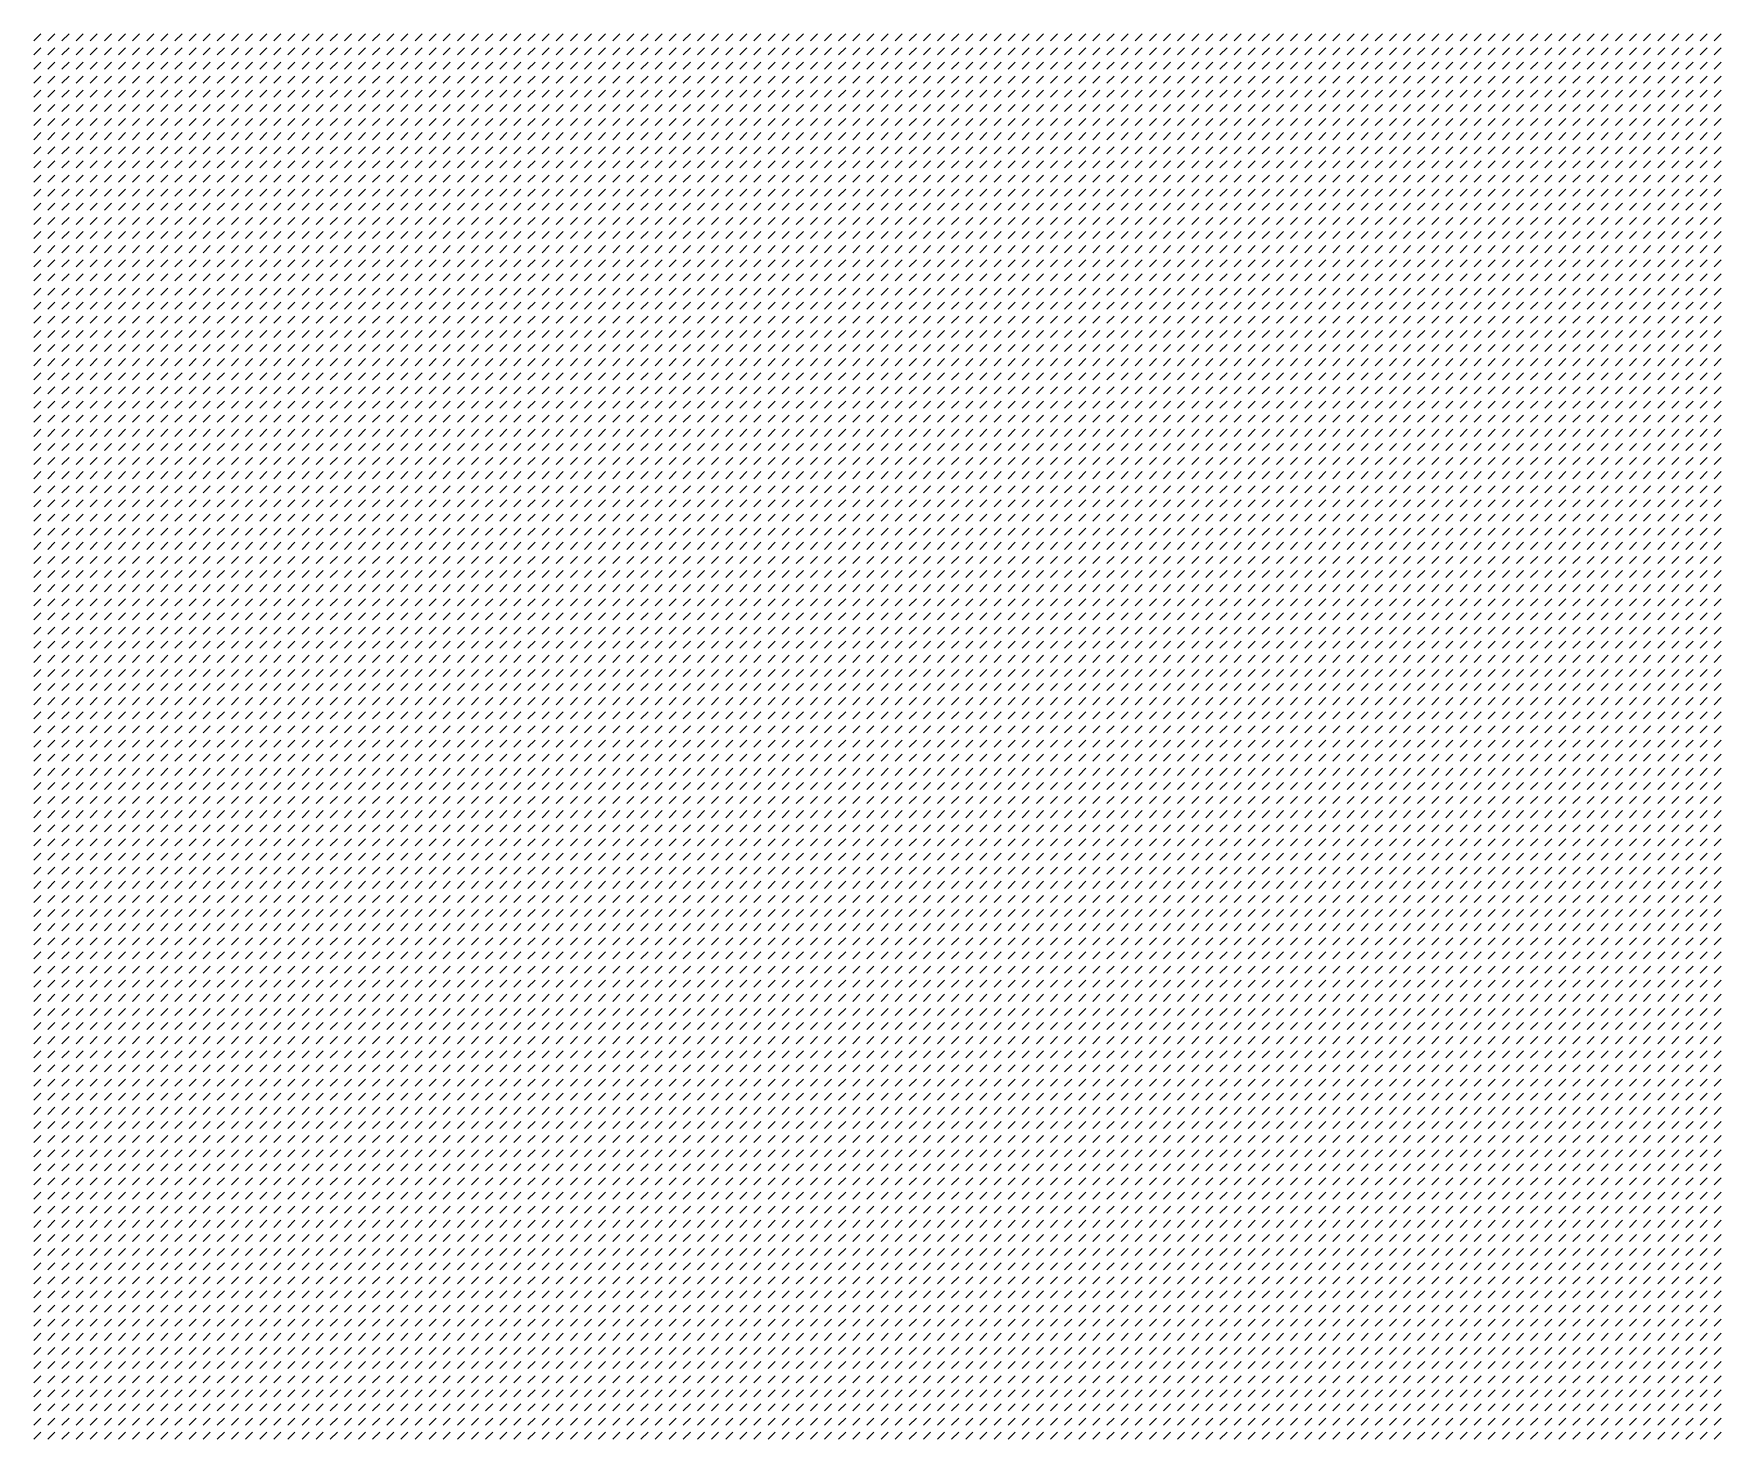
# Model space of a CAD drawing. Header units: millimetres. Extents: x 0 to 239, y 0 to 199.
import ezdxf

# ---------------------------------------------------------------- set-up
doc = ezdxf.new("R2010")
doc.units = ezdxf.units.MM

msp = doc.modelspace()

# ---------------------------------------------------------------- linework, layer by layer
for p, q in [((0, 198), (1, 199)), ((2, 198), (3, 199)), ((4, 198), (5, 199)), ((6, 198), (7, 199)), ((8, 198), (9, 199)), ((10, 198), (11, 199)), ((12, 198), (13, 199)), ((14, 198), (15, 199)), ((16, 198), (17, 199)), ((18, 198), (19, 199)), ((20, 198), (21, 199)), ((22, 198), (23, 199)), ((24, 198), (25, 199)), ((26, 198), (27, 199)), ((28, 198), (29, 199)), ((30, 198), (31, 199)), ((32, 198), (33, 199)), ((34, 198), (35, 199)), ((36, 198), (37, 199)), ((38, 198), (39, 199)), ((40, 198), (41, 199)), ((42, 198), (43, 199)), ((44, 198), (45, 199)), ((46, 198), (47, 199)), ((48, 198), (49, 199)), ((50, 198), (51, 199)), ((52, 198), (53, 199)), ((54, 198), (55, 199)), ((56, 198), (57, 199)), ((58, 198), (59, 199)), ((60, 198), (61, 199)), ((62, 198), (63, 199)), ((64, 198), (65, 199)), ((66, 198), (67, 199)), ((68, 198), (69, 199)), ((70, 198), (71, 199)), ((72, 198), (73, 199)), ((74, 198), (75, 199)), ((76, 198), (77, 199)), ((78, 198), (79, 199)), ((80, 198), (81, 199)), ((82, 198), (83, 199)), ((84, 198), (85, 199)), ((86, 198), (87, 199)), ((88, 198), (89, 199)), ((90, 198), (91, 199)), ((92, 198), (93, 199)), ((94, 198), (95, 199)), ((96, 198), (97, 199)), ((98, 198), (99, 199)), ((100, 198), (101, 199)), ((102, 198), (103, 199)), ((104, 198), (105, 199)), ((106, 198), (107, 199)), ((108, 198), (109, 199)), ((110, 198), (111, 199)), ((112, 198), (113, 199)), ((114, 198), (115, 199)), ((116, 198), (117, 199)), ((118, 198), (119, 199)), ((120, 198), (121, 199)), ((122, 198), (123, 199)), ((124, 198), (125, 199)), ((126, 198), (127, 199)), ((128, 198), (129, 199)), ((130, 198), (131, 199)), ((132, 198), (133, 199)), ((134, 198), (135, 199)), ((136, 198), (137, 199)), ((138, 198), (139, 199)), ((140, 198), (141, 199)), ((142, 198), (143, 199)), ((144, 198), (145, 199)), ((146, 198), (147, 199)), ((148, 198), (149, 199)), ((150, 198), (151, 199)), ((152, 198), (153, 199)), ((154, 198), (155, 199)), ((156, 198), (157, 199)), ((158, 198), (159, 199)), ((160, 198), (161, 199)), ((162, 198), (163, 199)), ((164, 198), (165, 199)), ((166, 198), (167, 199)), ((168, 198), (169, 199)), ((170, 198), (171, 199)), ((172, 198), (173, 199)), ((174, 198), (175, 199)), ((176, 198), (177, 199)), ((178, 198), (179, 199)), ((180, 198), (181, 199)), ((182, 198), (183, 199)), ((184, 198), (185, 199)), ((186, 198), (187, 199)), ((188, 198), (189, 199)), ((190, 198), (191, 199)), ((192, 198), (193, 199)), ((194, 198), (195, 199)), ((196, 198), (197, 199)), ((198, 198), (199, 199)), ((200, 198), (201, 199)), ((202, 198), (203, 199)), ((204, 198), (205, 199)), ((206, 198), (207, 199)), ((208, 198), (209, 199)), ((210, 198), (211, 199)), ((212, 198), (213, 199)), ((214, 198), (215, 199)), ((216, 198), (217, 199)), ((218, 198), (219, 199)), ((220, 198), (221, 199)), ((222, 198), (223, 199)), ((224, 198), (225, 199)), ((226, 198), (227, 199)), ((228, 198), (229, 199)), ((230, 198), (231, 199)), ((232, 198), (233, 199)), ((234, 198), (235, 199)), ((236, 198), (237, 199)), ((238, 198), (239, 199)), ((0, 196), (1, 197)), ((2, 196), (3, 197)), ((4, 196), (5, 197)), ((6, 196), (7, 197)), ((8, 196), (9, 197)), ((10, 196), (11, 197)), ((12, 196), (13, 197)), ((14, 196), (15, 197)), ((16, 196), (17, 197)), ((18, 196), (19, 197)), ((20, 196), (21, 197)), ((22, 196), (23, 197)), ((24, 196), (25, 197)), ((26, 196), (27, 197)), ((28, 196), (29, 197)), ((30, 196), (31, 197)), ((32, 196), (33, 197)), ((34, 196), (35, 197)), ((36, 196), (37, 197)), ((38, 196), (39, 197)), ((40, 196), (41, 197)), ((42, 196), (43, 197)), ((44, 196), (45, 197)), ((46, 196), (47, 197)), ((48, 196), (49, 197)), ((50, 196), (51, 197)), ((52, 196), (53, 197)), ((54, 196), (55, 197)), ((56, 196), (57, 197)), ((58, 196), (59, 197)), ((60, 196), (61, 197)), ((62, 196), (63, 197)), ((64, 196), (65, 197)), ((66, 196), (67, 197)), ((68, 196), (69, 197)), ((70, 196), (71, 197)), ((72, 196), (73, 197)), ((74, 196), (75, 197)), ((76, 196), (77, 197)), ((78, 196), (79, 197)), ((80, 196), (81, 197)), ((82, 196), (83, 197)), ((84, 196), (85, 197)), ((86, 196), (87, 197)), ((88, 196), (89, 197)), ((90, 196), (91, 197)), ((92, 196), (93, 197)), ((94, 196), (95, 197)), ((96, 196), (97, 197)), ((98, 196), (99, 197)), ((100, 196), (101, 197)), ((102, 196), (103, 197)), ((104, 196), (105, 197)), ((106, 196), (107, 197)), ((108, 196), (109, 197)), ((110, 196), (111, 197)), ((112, 196), (113, 197)), ((114, 196), (115, 197)), ((116, 196), (117, 197)), ((118, 196), (119, 197)), ((120, 196), (121, 197)), ((122, 196), (123, 197)), ((124, 196), (125, 197)), ((126, 196), (127, 197)), ((128, 196), (129, 197)), ((130, 196), (131, 197)), ((132, 196), (133, 197)), ((134, 196), (135, 197)), ((136, 196), (137, 197)), ((138, 196), (139, 197)), ((140, 196), (141, 197)), ((142, 196), (143, 197)), ((144, 196), (145, 197)), ((146, 196), (147, 197)), ((148, 196), (149, 197)), ((150, 196), (151, 197)), ((152, 196), (153, 197)), ((154, 196), (155, 197)), ((156, 196), (157, 197)), ((158, 196), (159, 197)), ((160, 196), (161, 197)), ((162, 196), (163, 197)), ((164, 196), (165, 197)), ((166, 196), (167, 197)), ((168, 196), (169, 197)), ((170, 196), (171, 197)), ((172, 196), (173, 197)), ((174, 196), (175, 197)), ((176, 196), (177, 197)), ((178, 196), (179, 197)), ((180, 196), (181, 197)), ((182, 196), (183, 197)), ((184, 196), (185, 197)), ((186, 196), (187, 197)), ((188, 196), (189, 197)), ((190, 196), (191, 197)), ((192, 196), (193, 197)), ((194, 196), (195, 197)), ((196, 196), (197, 197)), ((198, 196), (199, 197)), ((200, 196), (201, 197)), ((202, 196), (203, 197)), ((204, 196), (205, 197)), ((206, 196), (207, 197)), ((208, 196), (209, 197)), ((210, 196), (211, 197)), ((212, 196), (213, 197)), ((214, 196), (215, 197)), ((216, 196), (217, 197)), ((218, 196), (219, 197)), ((220, 196), (221, 197)), ((222, 196), (223, 197)), ((224, 196), (225, 197)), ((226, 196), (227, 197)), ((228, 196), (229, 197)), ((230, 196), (231, 197)), ((232, 196), (233, 197)), ((234, 196), (235, 197)), ((236, 196), (237, 197)), ((238, 196), (239, 197)), ((0, 194), (1, 195)), ((2, 194), (3, 195)), ((4, 194), (5, 195)), ((6, 194), (7, 195)), ((8, 194), (9, 195)), ((10, 194), (11, 195)), ((12, 194), (13, 195)), ((14, 194), (15, 195)), ((16, 194), (17, 195)), ((18, 194), (19, 195)), ((20, 194), (21, 195)), ((22, 194), (23, 195)), ((24, 194), (25, 195)), ((26, 194), (27, 195)), ((28, 194), (29, 195)), ((30, 194), (31, 195)), ((32, 194), (33, 195)), ((34, 194), (35, 195)), ((36, 194), (37, 195)), ((38, 194), (39, 195)), ((40, 194), (41, 195)), ((42, 194), (43, 195)), ((44, 194), (45, 195)), ((46, 194), (47, 195)), ((48, 194), (49, 195)), ((50, 194), (51, 195)), ((52, 194), (53, 195)), ((54, 194), (55, 195)), ((56, 194), (57, 195)), ((58, 194), (59, 195)), ((60, 194), (61, 195)), ((62, 194), (63, 195)), ((64, 194), (65, 195)), ((66, 194), (67, 195)), ((68, 194), (69, 195)), ((70, 194), (71, 195)), ((72, 194), (73, 195)), ((74, 194), (75, 195)), ((76, 194), (77, 195)), ((78, 194), (79, 195)), ((80, 194), (81, 195)), ((82, 194), (83, 195)), ((84, 194), (85, 195)), ((86, 194), (87, 195)), ((88, 194), (89, 195)), ((90, 194), (91, 195)), ((92, 194), (93, 195)), ((94, 194), (95, 195)), ((96, 194), (97, 195)), ((98, 194), (99, 195)), ((100, 194), (101, 195)), ((102, 194), (103, 195)), ((104, 194), (105, 195)), ((106, 194), (107, 195)), ((108, 194), (109, 195)), ((110, 194), (111, 195)), ((112, 194), (113, 195)), ((114, 194), (115, 195)), ((116, 194), (117, 195)), ((118, 194), (119, 195)), ((120, 194), (121, 195)), ((122, 194), (123, 195)), ((124, 194), (125, 195)), ((126, 194), (127, 195)), ((128, 194), (129, 195)), ((130, 194), (131, 195)), ((132, 194), (133, 195)), ((134, 194), (135, 195)), ((136, 194), (137, 195)), ((138, 194), (139, 195)), ((140, 194), (141, 195)), ((142, 194), (143, 195)), ((144, 194), (145, 195)), ((146, 194), (147, 195)), ((148, 194), (149, 195)), ((150, 194), (151, 195)), ((152, 194), (153, 195)), ((154, 194), (155, 195)), ((156, 194), (157, 195)), ((158, 194), (159, 195)), ((160, 194), (161, 195)), ((162, 194), (163, 195)), ((164, 194), (165, 195)), ((166, 194), (167, 195)), ((168, 194), (169, 195)), ((170, 194), (171, 195)), ((172, 194), (173, 195)), ((174, 194), (175, 195)), ((176, 194), (177, 195)), ((178, 194), (179, 195)), ((180, 194), (181, 195)), ((182, 194), (183, 195)), ((184, 194), (185, 195)), ((186, 194), (187, 195)), ((188, 194), (189, 195)), ((190, 194), (191, 195)), ((192, 194), (193, 195)), ((194, 194), (195, 195)), ((196, 194), (197, 195)), ((198, 194), (199, 195)), ((200, 194), (201, 195)), ((202, 194), (203, 195)), ((204, 194), (205, 195)), ((206, 194), (207, 195)), ((208, 194), (209, 195)), ((210, 194), (211, 195)), ((212, 194), (213, 195)), ((214, 194), (215, 195)), ((216, 194), (217, 195)), ((218, 194), (219, 195)), ((220, 194), (221, 195)), ((222, 194), (223, 195)), ((224, 194), (225, 195)), ((226, 194), (227, 195)), ((228, 194), (229, 195)), ((230, 194), (231, 195)), ((232, 194), (233, 195)), ((234, 194), (235, 195)), ((236, 194), (237, 195)), ((238, 194), (239, 195)), ((0, 192), (1, 193)), ((2, 192), (3, 193)), ((4, 192), (5, 193)), ((6, 192), (7, 193)), ((8, 192), (9, 193)), ((10, 192), (11, 193)), ((12, 192), (13, 193)), ((14, 192), (15, 193)), ((16, 192), (17, 193)), ((18, 192), (19, 193)), ((20, 192), (21, 193)), ((22, 192), (23, 193)), ((24, 192), (25, 193)), ((26, 192), (27, 193)), ((28, 192), (29, 193)), ((30, 192), (31, 193)), ((32, 192), (33, 193)), ((34, 192), (35, 193)), ((36, 192), (37, 193)), ((38, 192), (39, 193)), ((40, 192), (41, 193)), ((42, 192), (43, 193)), ((44, 192), (45, 193)), ((46, 192), (47, 193)), ((48, 192), (49, 193)), ((50, 192), (51, 193)), ((52, 192), (53, 193)), ((54, 192), (55, 193)), ((56, 192), (57, 193)), ((58, 192), (59, 193)), ((60, 192), (61, 193)), ((62, 192), (63, 193)), ((64, 192), (65, 193)), ((66, 192), (67, 193)), ((68, 192), (69, 193)), ((70, 192), (71, 193)), ((72, 192), (73, 193)), ((74, 192), (75, 193)), ((76, 192), (77, 193)), ((78, 192), (79, 193)), ((80, 192), (81, 193)), ((82, 192), (83, 193)), ((84, 192), (85, 193)), ((86, 192), (87, 193)), ((88, 192), (89, 193)), ((90, 192), (91, 193)), ((92, 192), (93, 193)), ((94, 192), (95, 193)), ((96, 192), (97, 193)), ((98, 192), (99, 193)), ((100, 192), (101, 193)), ((102, 192), (103, 193)), ((104, 192), (105, 193)), ((106, 192), (107, 193)), ((108, 192), (109, 193)), ((110, 192), (111, 193)), ((112, 192), (113, 193)), ((114, 192), (115, 193)), ((116, 192), (117, 193)), ((118, 192), (119, 193)), ((120, 192), (121, 193)), ((122, 192), (123, 193)), ((124, 192), (125, 193)), ((126, 192), (127, 193)), ((128, 192), (129, 193)), ((130, 192), (131, 193)), ((132, 192), (133, 193)), ((134, 192), (135, 193)), ((136, 192), (137, 193)), ((138, 192), (139, 193)), ((140, 192), (141, 193)), ((142, 192), (143, 193)), ((144, 192), (145, 193)), ((146, 192), (147, 193)), ((148, 192), (149, 193)), ((150, 192), (151, 193)), ((152, 192), (153, 193)), ((154, 192), (155, 193)), ((156, 192), (157, 193)), ((158, 192), (159, 193)), ((160, 192), (161, 193)), ((162, 192), (163, 193)), ((164, 192), (165, 193)), ((166, 192), (167, 193)), ((168, 192), (169, 193)), ((170, 192), (171, 193)), ((172, 192), (173, 193)), ((174, 192), (175, 193)), ((176, 192), (177, 193)), ((178, 192), (179, 193)), ((180, 192), (181, 193)), ((182, 192), (183, 193)), ((184, 192), (185, 193)), ((186, 192), (187, 193)), ((188, 192), (189, 193)), ((190, 192), (191, 193)), ((192, 192), (193, 193)), ((194, 192), (195, 193)), ((196, 192), (197, 193)), ((198, 192), (199, 193)), ((200, 192), (201, 193)), ((202, 192), (203, 193)), ((204, 192), (205, 193)), ((206, 192), (207, 193)), ((208, 192), (209, 193)), ((210, 192), (211, 193)), ((212, 192), (213, 193)), ((214, 192), (215, 193)), ((216, 192), (217, 193)), ((218, 192), (219, 193)), ((220, 192), (221, 193)), ((222, 192), (223, 193)), ((224, 192), (225, 193)), ((226, 192), (227, 193)), ((228, 192), (229, 193)), ((230, 192), (231, 193)), ((232, 192), (233, 193)), ((234, 192), (235, 193)), ((236, 192), (237, 193)), ((238, 192), (239, 193)), ((0, 190), (1, 191)), ((0, 188), (1, 189)), ((2, 190), (3, 191)), ((2, 188), (3, 189)), ((4, 190), (5, 191)), ((4, 188), (5, 189)), ((6, 190), (7, 191)), ((6, 188), (7, 189)), ((8, 190), (9, 191)), ((8, 188), (9, 189)), ((10, 190), (11, 191)), ((10, 188), (11, 189)), ((12, 190), (13, 191)), ((12, 188), (13, 189)), ((14, 190), (15, 191)), ((14, 188), (15, 189)), ((16, 190), (17, 191)), ((16, 188), (17, 189)), ((18, 190), (19, 191)), ((18, 188), (19, 189)), ((20, 190), (21, 191)), ((20, 188), (21, 189)), ((22, 190), (23, 191)), ((22, 188), (23, 189)), ((24, 190), (25, 191)), ((24, 188), (25, 189)), ((26, 190), (27, 191)), ((26, 188), (27, 189)), ((28, 190), (29, 191)), ((28, 188), (29, 189)), ((30, 190), (31, 191)), ((30, 188), (31, 189)), ((32, 190), (33, 191)), ((32, 188), (33, 189)), ((34, 190), (35, 191)), ((34, 188), (35, 189)), ((36, 190), (37, 191)), ((36, 188), (37, 189)), ((38, 190), (39, 191)), ((38, 188), (39, 189)), ((40, 190), (41, 191)), ((40, 188), (41, 189)), ((42, 190), (43, 191)), ((42, 188), (43, 189)), ((44, 190), (45, 191)), ((44, 188), (45, 189)), ((46, 190), (47, 191)), ((46, 188), (47, 189)), ((48, 190), (49, 191)), ((48, 188), (49, 189)), ((50, 190), (51, 191)), ((50, 188), (51, 189)), ((52, 190), (53, 191)), ((52, 188), (53, 189)), ((54, 190), (55, 191)), ((54, 188), (55, 189)), ((56, 190), (57, 191)), ((56, 188), (57, 189)), ((58, 190), (59, 191)), ((58, 188), (59, 189)), ((60, 190), (61, 191)), ((60, 188), (61, 189)), ((62, 190), (63, 191)), ((62, 188), (63, 189)), ((64, 190), (65, 191)), ((64, 188), (65, 189)), ((66, 190), (67, 191)), ((66, 188), (67, 189)), ((68, 190), (69, 191)), ((68, 188), (69, 189)), ((70, 190), (71, 191)), ((70, 188), (71, 189)), ((72, 190), (73, 191)), ((72, 188), (73, 189)), ((74, 190), (75, 191)), ((74, 188), (75, 189)), ((76, 190), (77, 191)), ((76, 188), (77, 189)), ((78, 190), (79, 191)), ((78, 188), (79, 189)), ((80, 190), (81, 191)), ((80, 188), (81, 189)), ((82, 190), (83, 191)), ((82, 188), (83, 189)), ((84, 190), (85, 191)), ((84, 188), (85, 189)), ((86, 190), (87, 191)), ((86, 188), (87, 189)), ((88, 190), (89, 191)), ((88, 188), (89, 189)), ((90, 190), (91, 191)), ((90, 188), (91, 189)), ((92, 190), (93, 191)), ((92, 188), (93, 189)), ((94, 190), (95, 191)), ((94, 188), (95, 189)), ((96, 190), (97, 191)), ((96, 188), (97, 189)), ((98, 190), (99, 191)), ((98, 188), (99, 189)), ((100, 190), (101, 191)), ((100, 188), (101, 189)), ((102, 190), (103, 191)), ((102, 188), (103, 189)), ((104, 190), (105, 191)), ((104, 188), (105, 189)), ((106, 190), (107, 191)), ((106, 188), (107, 189)), ((108, 190), (109, 191)), ((108, 188), (109, 189)), ((110, 190), (111, 191)), ((110, 188), (111, 189)), ((112, 190), (113, 191)), ((112, 188), (113, 189)), ((114, 190), (115, 191)), ((114, 188), (115, 189)), ((116, 190), (117, 191)), ((116, 188), (117, 189)), ((118, 190), (119, 191)), ((118, 188), (119, 189)), ((120, 190), (121, 191)), ((120, 188), (121, 189)), ((122, 190), (123, 191)), ((122, 188), (123, 189)), ((124, 190), (125, 191)), ((124, 188), (125, 189)), ((126, 190), (127, 191)), ((126, 188), (127, 189)), ((128, 190), (129, 191)), ((128, 188), (129, 189)), ((130, 190), (131, 191)), ((130, 188), (131, 189)), ((132, 190), (133, 191)), ((132, 188), (133, 189)), ((134, 190), (135, 191)), ((134, 188), (135, 189)), ((136, 190), (137, 191)), ((136, 188), (137, 189)), ((138, 190), (139, 191)), ((138, 188), (139, 189)), ((140, 190), (141, 191)), ((140, 188), (141, 189)), ((142, 190), (143, 191)), ((142, 188), (143, 189)), ((144, 190), (145, 191)), ((144, 188), (145, 189)), ((146, 190), (147, 191)), ((146, 188), (147, 189)), ((148, 190), (149, 191)), ((148, 188), (149, 189)), ((150, 190), (151, 191)), ((150, 188), (151, 189)), ((152, 190), (153, 191)), ((152, 188), (153, 189)), ((154, 190), (155, 191)), ((154, 188), (155, 189)), ((156, 190), (157, 191)), ((156, 188), (157, 189)), ((158, 190), (159, 191)), ((158, 188), (159, 189)), ((160, 190), (161, 191)), ((160, 188), (161, 189)), ((162, 190), (163, 191)), ((162, 188), (163, 189)), ((164, 190), (165, 191)), ((164, 188), (165, 189)), ((166, 190), (167, 191)), ((166, 188), (167, 189)), ((168, 190), (169, 191)), ((168, 188), (169, 189)), ((170, 190), (171, 191)), ((170, 188), (171, 189)), ((172, 190), (173, 191)), ((172, 188), (173, 189)), ((174, 190), (175, 191)), ((174, 188), (175, 189)), ((176, 190), (177, 191)), ((176, 188), (177, 189)), ((178, 190), (179, 191)), ((178, 188), (179, 189)), ((180, 190), (181, 191)), ((180, 188), (181, 189)), ((182, 190), (183, 191)), ((182, 188), (183, 189)), ((184, 190), (185, 191)), ((184, 188), (185, 189)), ((186, 190), (187, 191)), ((186, 188), (187, 189)), ((188, 190), (189, 191)), ((188, 188), (189, 189)), ((190, 190), (191, 191)), ((190, 188), (191, 189)), ((192, 190), (193, 191)), ((192, 188), (193, 189)), ((194, 190), (195, 191)), ((194, 188), (195, 189)), ((196, 190), (197, 191)), ((196, 188), (197, 189)), ((198, 190), (199, 191)), ((198, 188), (199, 189)), ((200, 190), (201, 191)), ((200, 188), (201, 189)), ((202, 190), (203, 191)), ((202, 188), (203, 189)), ((204, 190), (205, 191)), ((204, 188), (205, 189)), ((206, 190), (207, 191)), ((206, 188), (207, 189)), ((208, 190), (209, 191)), ((208, 188), (209, 189)), ((210, 190), (211, 191)), ((210, 188), (211, 189)), ((212, 190), (213, 191)), ((212, 188), (213, 189)), ((214, 190), (215, 191)), ((214, 188), (215, 189)), ((216, 190), (217, 191)), ((216, 188), (217, 189)), ((218, 190), (219, 191)), ((218, 188), (219, 189)), ((220, 190), (221, 191)), ((220, 188), (221, 189)), ((222, 190), (223, 191)), ((222, 188), (223, 189)), ((224, 190), (225, 191)), ((224, 188), (225, 189)), ((226, 190), (227, 191)), ((226, 188), (227, 189)), ((228, 190), (229, 191)), ((228, 188), (229, 189)), ((230, 190), (231, 191)), ((230, 188), (231, 189)), ((232, 190), (233, 191)), ((232, 188), (233, 189)), ((234, 190), (235, 191)), ((234, 188), (235, 189)), ((236, 190), (237, 191)), ((236, 188), (237, 189)), ((238, 190), (239, 191)), ((238, 188), (239, 189)), ((0, 186), (1, 187)), ((2, 186), (3, 187)), ((4, 186), (5, 187)), ((6, 186), (7, 187)), ((8, 186), (9, 187)), ((10, 186), (11, 187)), ((12, 186), (13, 187)), ((14, 186), (15, 187)), ((16, 186), (17, 187)), ((18, 186), (19, 187)), ((20, 186), (21, 187)), ((22, 186), (23, 187)), ((24, 186), (25, 187)), ((26, 186), (27, 187)), ((28, 186), (29, 187)), ((30, 186), (31, 187)), ((32, 186), (33, 187)), ((34, 186), (35, 187)), ((36, 186), (37, 187)), ((38, 186), (39, 187)), ((40, 186), (41, 187)), ((42, 186), (43, 187)), ((44, 186), (45, 187)), ((46, 186), (47, 187)), ((48, 186), (49, 187)), ((50, 186), (51, 187)), ((52, 186), (53, 187)), ((54, 186), (55, 187)), ((56, 186), (57, 187)), ((58, 186), (59, 187)), ((60, 186), (61, 187)), ((62, 186), (63, 187)), ((64, 186), (65, 187)), ((66, 186), (67, 187)), ((68, 186), (69, 187)), ((70, 186), (71, 187)), ((72, 186), (73, 187)), ((74, 186), (75, 187)), ((76, 186), (77, 187)), ((78, 186), (79, 187)), ((80, 186), (81, 187)), ((82, 186), (83, 187)), ((84, 186), (85, 187)), ((86, 186), (87, 187)), ((88, 186), (89, 187)), ((90, 186), (91, 187)), ((92, 186), (93, 187)), ((94, 186), (95, 187)), ((96, 186), (97, 187)), ((98, 186), (99, 187)), ((100, 186), (101, 187)), ((102, 186), (103, 187)), ((104, 186), (105, 187)), ((106, 186), (107, 187)), ((108, 186), (109, 187)), ((110, 186), (111, 187)), ((112, 186), (113, 187)), ((114, 186), (115, 187)), ((116, 186), (117, 187)), ((118, 186), (119, 187)), ((120, 186), (121, 187)), ((122, 186), (123, 187)), ((124, 186), (125, 187)), ((126, 186), (127, 187)), ((128, 186), (129, 187)), ((130, 186), (131, 187)), ((132, 186), (133, 187)), ((134, 186), (135, 187)), ((136, 186), (137, 187)), ((138, 186), (139, 187)), ((140, 186), (141, 187)), ((142, 186), (143, 187)), ((144, 186), (145, 187)), ((146, 186), (147, 187)), ((148, 186), (149, 187)), ((150, 186), (151, 187)), ((152, 186), (153, 187)), ((154, 186), (155, 187)), ((156, 186), (157, 187)), ((158, 186), (159, 187)), ((160, 186), (161, 187)), ((162, 186), (163, 187)), ((164, 186), (165, 187)), ((166, 186), (167, 187)), ((168, 186), (169, 187)), ((170, 186), (171, 187)), ((172, 186), (173, 187)), ((174, 186), (175, 187)), ((176, 186), (177, 187)), ((178, 186), (179, 187)), ((180, 186), (181, 187)), ((182, 186), (183, 187)), ((184, 186), (185, 187)), ((186, 186), (187, 187)), ((188, 186), (189, 187)), ((190, 186), (191, 187)), ((192, 186), (193, 187)), ((194, 186), (195, 187)), ((196, 186), (197, 187)), ((198, 186), (199, 187)), ((200, 186), (201, 187)), ((202, 186), (203, 187)), ((204, 186), (205, 187)), ((206, 186), (207, 187)), ((208, 186), (209, 187)), ((210, 186), (211, 187)), ((212, 186), (213, 187)), ((214, 186), (215, 187)), ((216, 186), (217, 187)), ((218, 186), (219, 187)), ((220, 186), (221, 187)), ((222, 186), (223, 187)), ((224, 186), (225, 187)), ((226, 186), (227, 187)), ((228, 186), (229, 187)), ((230, 186), (231, 187)), ((232, 186), (233, 187)), ((234, 186), (235, 187)), ((236, 186), (237, 187)), ((238, 186), (239, 187)), ((0, 184), (1, 185)), ((2, 184), (3, 185)), ((4, 184), (5, 185)), ((6, 184), (7, 185)), ((8, 184), (9, 185)), ((10, 184), (11, 185)), ((12, 184), (13, 185)), ((14, 184), (15, 185)), ((16, 184), (17, 185)), ((18, 184), (19, 185)), ((20, 184), (21, 185)), ((22, 184), (23, 185)), ((24, 184), (25, 185)), ((26, 184), (27, 185)), ((28, 184), (29, 185)), ((30, 184), (31, 185)), ((32, 184), (33, 185)), ((34, 184), (35, 185)), ((36, 184), (37, 185)), ((38, 184), (39, 185)), ((40, 184), (41, 185)), ((42, 184), (43, 185)), ((44, 184), (45, 185)), ((46, 184), (47, 185)), ((48, 184), (49, 185)), ((50, 184), (51, 185)), ((52, 184), (53, 185)), ((54, 184), (55, 185)), ((56, 184), (57, 185)), ((58, 184), (59, 185)), ((60, 184), (61, 185)), ((62, 184), (63, 185)), ((64, 184), (65, 185)), ((66, 184), (67, 185)), ((68, 184), (69, 185)), ((70, 184), (71, 185)), ((72, 184), (73, 185)), ((74, 184), (75, 185)), ((76, 184), (77, 185)), ((78, 184), (79, 185)), ((80, 184), (81, 185)), ((82, 184), (83, 185)), ((84, 184), (85, 185)), ((86, 184), (87, 185)), ((88, 184), (89, 185)), ((90, 184), (91, 185)), ((92, 184), (93, 185)), ((94, 184), (95, 185)), ((96, 184), (97, 185)), ((98, 184), (99, 185)), ((100, 184), (101, 185)), ((102, 184), (103, 185)), ((104, 184), (105, 185)), ((106, 184), (107, 185)), ((108, 184), (109, 185)), ((110, 184), (111, 185)), ((112, 184), (113, 185)), ((114, 184), (115, 185)), ((116, 184), (117, 185)), ((118, 184), (119, 185)), ((120, 184), (121, 185)), ((122, 184), (123, 185)), ((124, 184), (125, 185)), ((126, 184), (127, 185)), ((128, 184), (129, 185)), ((130, 184), (131, 185)), ((132, 184), (133, 185)), ((134, 184), (135, 185)), ((136, 184), (137, 185)), ((138, 184), (139, 185)), ((140, 184), (141, 185)), ((142, 184), (143, 185)), ((144, 184), (145, 185)), ((146, 184), (147, 185)), ((148, 184), (149, 185)), ((150, 184), (151, 185)), ((152, 184), (153, 185)), ((154, 184), (155, 185)), ((156, 184), (157, 185)), ((158, 184), (159, 185)), ((160, 184), (161, 185)), ((162, 184), (163, 185)), ((164, 184), (165, 185)), ((166, 184), (167, 185)), ((168, 184), (169, 185)), ((170, 184), (171, 185)), ((172, 184), (173, 185)), ((174, 184), (175, 185)), ((176, 184), (177, 185)), ((178, 184), (179, 185)), ((180, 184), (181, 185)), ((182, 184), (183, 185)), ((184, 184), (185, 185)), ((186, 184), (187, 185)), ((188, 184), (189, 185)), ((190, 184), (191, 185)), ((192, 184), (193, 185)), ((194, 184), (195, 185)), ((196, 184), (197, 185)), ((198, 184), (199, 185)), ((200, 184), (201, 185)), ((202, 184), (203, 185)), ((204, 184), (205, 185)), ((206, 184), (207, 185)), ((208, 184), (209, 185)), ((210, 184), (211, 185)), ((212, 184), (213, 185)), ((214, 184), (215, 185)), ((216, 184), (217, 185)), ((218, 184), (219, 185)), ((220, 184), (221, 185)), ((222, 184), (223, 185)), ((224, 184), (225, 185)), ((226, 184), (227, 185)), ((228, 184), (229, 185)), ((230, 184), (231, 185)), ((232, 184), (233, 185)), ((234, 184), (235, 185)), ((236, 184), (237, 185)), ((238, 184), (239, 185)), ((0, 182), (1, 183)), ((2, 182), (3, 183)), ((4, 182), (5, 183)), ((6, 182), (7, 183)), ((8, 182), (9, 183)), ((10, 182), (11, 183)), ((12, 182), (13, 183)), ((14, 182), (15, 183)), ((16, 182), (17, 183)), ((18, 182), (19, 183)), ((20, 182), (21, 183)), ((22, 182), (23, 183)), ((24, 182), (25, 183)), ((26, 182), (27, 183)), ((28, 182), (29, 183)), ((30, 182), (31, 183)), ((32, 182), (33, 183)), ((34, 182), (35, 183)), ((36, 182), (37, 183)), ((38, 182), (39, 183)), ((40, 182), (41, 183)), ((42, 182), (43, 183)), ((44, 182), (45, 183)), ((46, 182), (47, 183)), ((48, 182), (49, 183)), ((50, 182), (51, 183)), ((52, 182), (53, 183)), ((54, 182), (55, 183)), ((56, 182), (57, 183)), ((58, 182), (59, 183)), ((60, 182), (61, 183)), ((62, 182), (63, 183)), ((64, 182), (65, 183)), ((66, 182), (67, 183)), ((68, 182), (69, 183)), ((70, 182), (71, 183)), ((72, 182), (73, 183)), ((74, 182), (75, 183)), ((76, 182), (77, 183)), ((78, 182), (79, 183)), ((80, 182), (81, 183)), ((82, 182), (83, 183)), ((84, 182), (85, 183)), ((86, 182), (87, 183)), ((88, 182), (89, 183)), ((90, 182), (91, 183)), ((92, 182), (93, 183)), ((94, 182), (95, 183)), ((96, 182), (97, 183)), ((98, 182), (99, 183)), ((100, 182), (101, 183)), ((102, 182), (103, 183)), ((104, 182), (105, 183)), ((106, 182), (107, 183)), ((108, 182), (109, 183)), ((110, 182), (111, 183)), ((112, 182), (113, 183)), ((114, 182), (115, 183)), ((116, 182), (117, 183)), ((118, 182), (119, 183)), ((120, 182), (121, 183)), ((122, 182), (123, 183)), ((124, 182), (125, 183)), ((126, 182), (127, 183)), ((128, 182), (129, 183)), ((130, 182), (131, 183)), ((132, 182), (133, 183)), ((134, 182), (135, 183)), ((136, 182), (137, 183)), ((138, 182), (139, 183)), ((140, 182), (141, 183)), ((142, 182), (143, 183)), ((144, 182), (145, 183)), ((146, 182), (147, 183)), ((148, 182), (149, 183)), ((150, 182), (151, 183)), ((152, 182), (153, 183)), ((154, 182), (155, 183)), ((156, 182), (157, 183)), ((158, 182), (159, 183)), ((160, 182), (161, 183)), ((162, 182), (163, 183)), ((164, 182), (165, 183)), ((166, 182), (167, 183)), ((168, 182), (169, 183)), ((170, 182), (171, 183)), ((172, 182), (173, 183)), ((174, 182), (175, 183)), ((176, 182), (177, 183)), ((178, 182), (179, 183)), ((180, 182), (181, 183)), ((182, 182), (183, 183)), ((184, 182), (185, 183)), ((186, 182), (187, 183)), ((188, 182), (189, 183)), ((190, 182), (191, 183)), ((192, 182), (193, 183)), ((194, 182), (195, 183)), ((196, 182), (197, 183)), ((198, 182), (199, 183)), ((200, 182), (201, 183)), ((202, 182), (203, 183)), ((204, 182), (205, 183)), ((206, 182), (207, 183)), ((208, 182), (209, 183)), ((210, 182), (211, 183)), ((212, 182), (213, 183)), ((214, 182), (215, 183)), ((216, 182), (217, 183)), ((218, 182), (219, 183)), ((220, 182), (221, 183)), ((222, 182), (223, 183)), ((224, 182), (225, 183)), ((226, 182), (227, 183)), ((228, 182), (229, 183)), ((230, 182), (231, 183)), ((232, 182), (233, 183)), ((234, 182), (235, 183)), ((236, 182), (237, 183)), ((238, 182), (239, 183)), ((0, 180), (1, 181)), ((2, 180), (3, 181)), ((4, 180), (5, 181)), ((6, 180), (7, 181)), ((8, 180), (9, 181)), ((10, 180), (11, 181)), ((12, 180), (13, 181)), ((14, 180), (15, 181)), ((16, 180), (17, 181)), ((18, 180), (19, 181)), ((20, 180), (21, 181)), ((22, 180), (23, 181)), ((24, 180), (25, 181)), ((26, 180), (27, 181)), ((28, 180), (29, 181)), ((30, 180), (31, 181)), ((32, 180), (33, 181)), ((34, 180), (35, 181)), ((36, 180), (37, 181)), ((38, 180), (39, 181)), ((40, 180), (41, 181)), ((42, 180), (43, 181)), ((44, 180), (45, 181)), ((46, 180), (47, 181)), ((48, 180), (49, 181)), ((50, 180), (51, 181)), ((52, 180), (53, 181)), ((54, 180), (55, 181)), ((56, 180), (57, 181)), ((58, 180), (59, 181)), ((60, 180), (61, 181)), ((62, 180), (63, 181)), ((64, 180), (65, 181)), ((66, 180), (67, 181)), ((68, 180), (69, 181)), ((70, 180), (71, 181)), ((72, 180), (73, 181)), ((74, 180), (75, 181)), ((76, 180), (77, 181)), ((78, 180), (79, 181)), ((80, 180), (81, 181)), ((82, 180), (83, 181)), ((84, 180), (85, 181)), ((86, 180), (87, 181)), ((88, 180), (89, 181)), ((90, 180), (91, 181)), ((92, 180), (93, 181)), ((94, 180), (95, 181)), ((96, 180), (97, 181)), ((98, 180), (99, 181)), ((100, 180), (101, 181)), ((102, 180), (103, 181)), ((104, 180), (105, 181)), ((106, 180), (107, 181)), ((108, 180), (109, 181)), ((110, 180), (111, 181)), ((112, 180), (113, 181)), ((114, 180), (115, 181)), ((116, 180), (117, 181)), ((118, 180), (119, 181)), ((120, 180), (121, 181)), ((122, 180), (123, 181)), ((124, 180), (125, 181)), ((126, 180), (127, 181)), ((128, 180), (129, 181)), ((130, 180), (131, 181)), ((132, 180), (133, 181)), ((134, 180), (135, 181)), ((136, 180), (137, 181)), ((138, 180), (139, 181)), ((140, 180), (141, 181)), ((142, 180), (143, 181)), ((144, 180), (145, 181)), ((146, 180), (147, 181)), ((148, 180), (149, 181)), ((150, 180), (151, 181)), ((152, 180), (153, 181)), ((154, 180), (155, 181)), ((156, 180), (157, 181)), ((158, 180), (159, 181)), ((160, 180), (161, 181)), ((162, 180), (163, 181)), ((164, 180), (165, 181)), ((166, 180), (167, 181)), ((168, 180), (169, 181)), ((170, 180), (171, 181)), ((172, 180), (173, 181)), ((174, 180), (175, 181)), ((176, 180), (177, 181)), ((178, 180), (179, 181)), ((180, 180), (181, 181)), ((182, 180), (183, 181)), ((184, 180), (185, 181)), ((186, 180), (187, 181)), ((188, 180), (189, 181)), ((190, 180), (191, 181)), ((192, 180), (193, 181)), ((194, 180), (195, 181)), ((196, 180), (197, 181)), ((198, 180), (199, 181)), ((200, 180), (201, 181)), ((202, 180), (203, 181)), ((204, 180), (205, 181)), ((206, 180), (207, 181)), ((208, 180), (209, 181)), ((210, 180), (211, 181)), ((212, 180), (213, 181)), ((214, 180), (215, 181)), ((216, 180), (217, 181)), ((218, 180), (219, 181)), ((220, 180), (221, 181)), ((222, 180), (223, 181)), ((224, 180), (225, 181)), ((226, 180), (227, 181)), ((228, 180), (229, 181)), ((230, 180), (231, 181)), ((232, 180), (233, 181)), ((234, 180), (235, 181)), ((236, 180), (237, 181)), ((238, 180), (239, 181)), ((0, 178), (1, 179)), ((0, 176), (1, 177)), ((2, 178), (3, 179)), ((2, 176), (3, 177)), ((4, 178), (5, 179)), ((4, 176), (5, 177)), ((6, 178), (7, 179)), ((6, 176), (7, 177)), ((8, 178), (9, 179)), ((8, 176), (9, 177)), ((10, 178), (11, 179)), ((10, 176), (11, 177)), ((12, 178), (13, 179)), ((12, 176), (13, 177)), ((14, 178), (15, 179)), ((14, 176), (15, 177)), ((16, 178), (17, 179)), ((16, 176), (17, 177)), ((18, 178), (19, 179)), ((18, 176), (19, 177)), ((20, 178), (21, 179)), ((20, 176), (21, 177)), ((22, 178), (23, 179)), ((22, 176), (23, 177)), ((24, 178), (25, 179)), ((24, 176), (25, 177)), ((26, 178), (27, 179)), ((26, 176), (27, 177)), ((28, 178), (29, 179)), ((28, 176), (29, 177)), ((30, 178), (31, 179)), ((30, 176), (31, 177)), ((32, 178), (33, 179)), ((32, 176), (33, 177)), ((34, 178), (35, 179)), ((34, 176), (35, 177)), ((36, 178), (37, 179)), ((36, 176), (37, 177)), ((38, 178), (39, 179)), ((38, 176), (39, 177)), ((40, 178), (41, 179)), ((40, 176), (41, 177)), ((42, 178), (43, 179)), ((42, 176), (43, 177)), ((44, 178), (45, 179)), ((44, 176), (45, 177)), ((46, 178), (47, 179)), ((46, 176), (47, 177)), ((48, 178), (49, 179)), ((48, 176), (49, 177)), ((50, 178), (51, 179)), ((50, 176), (51, 177)), ((52, 178), (53, 179)), ((52, 176), (53, 177)), ((54, 178), (55, 179)), ((54, 176), (55, 177)), ((56, 178), (57, 179)), ((56, 176), (57, 177)), ((58, 178), (59, 179)), ((58, 176), (59, 177)), ((60, 178), (61, 179)), ((60, 176), (61, 177)), ((62, 178), (63, 179)), ((62, 176), (63, 177)), ((64, 178), (65, 179)), ((64, 176), (65, 177)), ((66, 178), (67, 179)), ((66, 176), (67, 177)), ((68, 178), (69, 179)), ((68, 176), (69, 177)), ((70, 178), (71, 179)), ((70, 176), (71, 177)), ((72, 178), (73, 179)), ((72, 176), (73, 177)), ((74, 178), (75, 179)), ((74, 176), (75, 177)), ((76, 178), (77, 179)), ((76, 176), (77, 177)), ((78, 178), (79, 179)), ((78, 176), (79, 177)), ((80, 178), (81, 179)), ((80, 176), (81, 177)), ((82, 178), (83, 179)), ((82, 176), (83, 177)), ((84, 178), (85, 179)), ((84, 176), (85, 177)), ((86, 178), (87, 179)), ((86, 176), (87, 177)), ((88, 178), (89, 179)), ((88, 176), (89, 177)), ((90, 178), (91, 179)), ((90, 176), (91, 177)), ((92, 178), (93, 179)), ((92, 176), (93, 177)), ((94, 178), (95, 179)), ((94, 176), (95, 177)), ((96, 178), (97, 179)), ((96, 176), (97, 177)), ((98, 178), (99, 179)), ((98, 176), (99, 177)), ((100, 178), (101, 179)), ((100, 176), (101, 177)), ((102, 178), (103, 179)), ((102, 176), (103, 177)), ((104, 178), (105, 179)), ((104, 176), (105, 177)), ((106, 178), (107, 179)), ((106, 176), (107, 177)), ((108, 178), (109, 179)), ((108, 176), (109, 177)), ((110, 178), (111, 179)), ((110, 176), (111, 177)), ((112, 178), (113, 179)), ((112, 176), (113, 177)), ((114, 178), (115, 179)), ((114, 176), (115, 177)), ((116, 178), (117, 179)), ((116, 176), (117, 177)), ((118, 178), (119, 179)), ((118, 176), (119, 177)), ((120, 178), (121, 179)), ((120, 176), (121, 177)), ((122, 178), (123, 179)), ((122, 176), (123, 177)), ((124, 178), (125, 179)), ((124, 176), (125, 177)), ((126, 178), (127, 179)), ((126, 176), (127, 177)), ((128, 178), (129, 179)), ((128, 176), (129, 177)), ((130, 178), (131, 179)), ((130, 176), (131, 177)), ((132, 178), (133, 179)), ((132, 176), (133, 177)), ((134, 178), (135, 179)), ((134, 176), (135, 177)), ((136, 178), (137, 179)), ((136, 176), (137, 177)), ((138, 178), (139, 179)), ((138, 176), (139, 177)), ((140, 178), (141, 179)), ((140, 176), (141, 177)), ((142, 178), (143, 179)), ((142, 176), (143, 177)), ((144, 178), (145, 179)), ((144, 176), (145, 177)), ((146, 178), (147, 179)), ((146, 176), (147, 177)), ((148, 178), (149, 179)), ((148, 176), (149, 177)), ((150, 178), (151, 179)), ((150, 176), (151, 177)), ((152, 178), (153, 179)), ((152, 176), (153, 177)), ((154, 178), (155, 179)), ((154, 176), (155, 177)), ((156, 178), (157, 179)), ((156, 176), (157, 177)), ((158, 178), (159, 179)), ((158, 176), (159, 177)), ((160, 178), (161, 179)), ((160, 176), (161, 177)), ((162, 178), (163, 179)), ((162, 176), (163, 177)), ((164, 178), (165, 179)), ((164, 176), (165, 177)), ((166, 178), (167, 179)), ((166, 176), (167, 177)), ((168, 178), (169, 179)), ((168, 176), (169, 177)), ((170, 178), (171, 179)), ((170, 176), (171, 177)), ((172, 178), (173, 179)), ((172, 176), (173, 177)), ((174, 178), (175, 179)), ((174, 176), (175, 177)), ((176, 178), (177, 179)), ((176, 176), (177, 177)), ((178, 178), (179, 179)), ((178, 176), (179, 177)), ((180, 178), (181, 179)), ((180, 176), (181, 177)), ((182, 178), (183, 179)), ((182, 176), (183, 177)), ((184, 178), (185, 179)), ((184, 176), (185, 177)), ((186, 178), (187, 179)), ((186, 176), (187, 177)), ((188, 178), (189, 179)), ((188, 176), (189, 177)), ((190, 178), (191, 179)), ((190, 176), (191, 177)), ((192, 178), (193, 179)), ((192, 176), (193, 177)), ((194, 178), (195, 179)), ((194, 176), (195, 177)), ((196, 178), (197, 179)), ((196, 176), (197, 177)), ((198, 178), (199, 179)), ((198, 176), (199, 177)), ((200, 178), (201, 179)), ((200, 176), (201, 177)), ((202, 178), (203, 179)), ((202, 176), (203, 177)), ((204, 178), (205, 179)), ((204, 176), (205, 177)), ((206, 178), (207, 179)), ((206, 176), (207, 177)), ((208, 178), (209, 179)), ((208, 176), (209, 177)), ((210, 178), (211, 179)), ((210, 176), (211, 177)), ((212, 178), (213, 179)), ((212, 176), (213, 177)), ((214, 178), (215, 179)), ((214, 176), (215, 177)), ((216, 178), (217, 179)), ((216, 176), (217, 177)), ((218, 178), (219, 179)), ((218, 176), (219, 177)), ((220, 178), (221, 179)), ((220, 176), (221, 177)), ((222, 178), (223, 179)), ((222, 176), (223, 177)), ((224, 178), (225, 179)), ((224, 176), (225, 177)), ((226, 178), (227, 179)), ((226, 176), (227, 177)), ((228, 178), (229, 179)), ((228, 176), (229, 177)), ((230, 178), (231, 179)), ((230, 176), (231, 177)), ((232, 178), (233, 179)), ((232, 176), (233, 177)), ((234, 178), (235, 179)), ((234, 176), (235, 177)), ((236, 178), (237, 179)), ((236, 176), (237, 177)), ((238, 178), (239, 179)), ((238, 176), (239, 177)), ((0, 174), (1, 175)), ((2, 174), (3, 175)), ((4, 174), (5, 175)), ((6, 174), (7, 175)), ((8, 174), (9, 175)), ((10, 174), (11, 175)), ((12, 174), (13, 175)), ((14, 174), (15, 175)), ((16, 174), (17, 175)), ((18, 174), (19, 175)), ((20, 174), (21, 175)), ((22, 174), (23, 175)), ((24, 174), (25, 175)), ((26, 174), (27, 175)), ((28, 174), (29, 175)), ((30, 174), (31, 175)), ((32, 174), (33, 175)), ((34, 174), (35, 175)), ((36, 174), (37, 175)), ((38, 174), (39, 175)), ((40, 174), (41, 175)), ((42, 174), (43, 175)), ((44, 174), (45, 175)), ((46, 174), (47, 175)), ((48, 174), (49, 175)), ((50, 174), (51, 175)), ((52, 174), (53, 175)), ((54, 174), (55, 175)), ((56, 174), (57, 175)), ((58, 174), (59, 175)), ((60, 174), (61, 175)), ((62, 174), (63, 175)), ((64, 174), (65, 175)), ((66, 174), (67, 175)), ((68, 174), (69, 175)), ((70, 174), (71, 175)), ((72, 174), (73, 175)), ((74, 174), (75, 175)), ((76, 174), (77, 175)), ((78, 174), (79, 175)), ((80, 174), (81, 175)), ((82, 174), (83, 175)), ((84, 174), (85, 175)), ((86, 174), (87, 175)), ((88, 174), (89, 175)), ((90, 174), (91, 175)), ((92, 174), (93, 175)), ((94, 174), (95, 175)), ((96, 174), (97, 175)), ((98, 174), (99, 175)), ((100, 174), (101, 175)), ((102, 174), (103, 175)), ((104, 174), (105, 175)), ((106, 174), (107, 175)), ((108, 174), (109, 175)), ((110, 174), (111, 175)), ((112, 174), (113, 175)), ((114, 174), (115, 175)), ((116, 174), (117, 175)), ((118, 174), (119, 175)), ((120, 174), (121, 175)), ((122, 174), (123, 175)), ((124, 174), (125, 175)), ((126, 174), (127, 175)), ((128, 174), (129, 175)), ((130, 174), (131, 175)), ((132, 174), (133, 175)), ((134, 174), (135, 175)), ((136, 174), (137, 175)), ((138, 174), (139, 175)), ((140, 174), (141, 175)), ((142, 174), (143, 175)), ((144, 174), (145, 175)), ((146, 174), (147, 175)), ((148, 174), (149, 175)), ((150, 174), (151, 175)), ((152, 174), (153, 175)), ((154, 174), (155, 175)), ((156, 174), (157, 175)), ((158, 174), (159, 175)), ((160, 174), (161, 175)), ((162, 174), (163, 175)), ((164, 174), (165, 175)), ((166, 174), (167, 175)), ((168, 174), (169, 175)), ((170, 174), (171, 175)), ((172, 174), (173, 175)), ((174, 174), (175, 175)), ((176, 174), (177, 175)), ((178, 174), (179, 175)), ((180, 174), (181, 175)), ((182, 174), (183, 175)), ((184, 174), (185, 175)), ((186, 174), (187, 175)), ((188, 174), (189, 175)), ((190, 174), (191, 175)), ((192, 174), (193, 175)), ((194, 174), (195, 175)), ((196, 174), (197, 175)), ((198, 174), (199, 175)), ((200, 174), (201, 175)), ((202, 174), (203, 175)), ((204, 174), (205, 175)), ((206, 174), (207, 175)), ((208, 174), (209, 175)), ((210, 174), (211, 175)), ((212, 174), (213, 175)), ((214, 174), (215, 175)), ((216, 174), (217, 175)), ((218, 174), (219, 175)), ((220, 174), (221, 175)), ((222, 174), (223, 175)), ((224, 174), (225, 175)), ((226, 174), (227, 175)), ((228, 174), (229, 175)), ((230, 174), (231, 175)), ((232, 174), (233, 175)), ((234, 174), (235, 175)), ((236, 174), (237, 175)), ((238, 174), (239, 175)), ((0, 172), (1, 173)), ((2, 172), (3, 173)), ((4, 172), (5, 173)), ((6, 172), (7, 173)), ((8, 172), (9, 173)), ((10, 172), (11, 173)), ((12, 172), (13, 173)), ((14, 172), (15, 173)), ((16, 172), (17, 173)), ((18, 172), (19, 173)), ((20, 172), (21, 173)), ((22, 172), (23, 173)), ((24, 172), (25, 173)), ((26, 172), (27, 173)), ((28, 172), (29, 173)), ((30, 172), (31, 173)), ((32, 172), (33, 173)), ((34, 172), (35, 173)), ((36, 172), (37, 173)), ((38, 172), (39, 173)), ((40, 172), (41, 173)), ((42, 172), (43, 173)), ((44, 172), (45, 173)), ((46, 172), (47, 173)), ((48, 172), (49, 173)), ((50, 172), (51, 173)), ((52, 172), (53, 173)), ((54, 172), (55, 173)), ((56, 172), (57, 173)), ((58, 172), (59, 173)), ((60, 172), (61, 173)), ((62, 172), (63, 173)), ((64, 172), (65, 173)), ((66, 172), (67, 173)), ((68, 172), (69, 173)), ((70, 172), (71, 173)), ((72, 172), (73, 173)), ((74, 172), (75, 173)), ((76, 172), (77, 173)), ((78, 172), (79, 173)), ((80, 172), (81, 173)), ((82, 172), (83, 173)), ((84, 172), (85, 173)), ((86, 172), (87, 173)), ((88, 172), (89, 173)), ((90, 172), (91, 173)), ((92, 172), (93, 173)), ((94, 172), (95, 173)), ((96, 172), (97, 173)), ((98, 172), (99, 173)), ((100, 172), (101, 173)), ((102, 172), (103, 173)), ((104, 172), (105, 173)), ((106, 172), (107, 173)), ((108, 172), (109, 173)), ((110, 172), (111, 173)), ((112, 172), (113, 173)), ((114, 172), (115, 173)), ((116, 172), (117, 173)), ((118, 172), (119, 173)), ((120, 172), (121, 173)), ((122, 172), (123, 173)), ((124, 172), (125, 173)), ((126, 172), (127, 173)), ((128, 172), (129, 173)), ((130, 172), (131, 173)), ((132, 172), (133, 173)), ((134, 172), (135, 173)), ((136, 172), (137, 173)), ((138, 172), (139, 173)), ((140, 172), (141, 173)), ((142, 172), (143, 173)), ((144, 172), (145, 173)), ((146, 172), (147, 173)), ((148, 172), (149, 173)), ((150, 172), (151, 173)), ((152, 172), (153, 173)), ((154, 172), (155, 173)), ((156, 172), (157, 173)), ((158, 172), (159, 173)), ((160, 172), (161, 173)), ((162, 172), (163, 173)), ((164, 172), (165, 173)), ((166, 172), (167, 173)), ((168, 172), (169, 173)), ((170, 172), (171, 173)), ((172, 172), (173, 173)), ((174, 172), (175, 173)), ((176, 172), (177, 173)), ((178, 172), (179, 173)), ((180, 172), (181, 173)), ((182, 172), (183, 173)), ((184, 172), (185, 173)), ((186, 172), (187, 173)), ((188, 172), (189, 173)), ((190, 172), (191, 173)), ((192, 172), (193, 173)), ((194, 172), (195, 173)), ((196, 172), (197, 173)), ((198, 172), (199, 173)), ((200, 172), (201, 173)), ((202, 172), (203, 173)), ((204, 172), (205, 173)), ((206, 172), (207, 173)), ((208, 172), (209, 173)), ((210, 172), (211, 173)), ((212, 172), (213, 173)), ((214, 172), (215, 173)), ((216, 172), (217, 173)), ((218, 172), (219, 173)), ((220, 172), (221, 173)), ((222, 172), (223, 173)), ((224, 172), (225, 173)), ((226, 172), (227, 173)), ((228, 172), (229, 173)), ((230, 172), (231, 173)), ((232, 172), (233, 173)), ((234, 172), (235, 173)), ((236, 172), (237, 173)), ((238, 172), (239, 173)), ((0, 170), (1, 171)), ((2, 170), (3, 171)), ((4, 170), (5, 171)), ((6, 170), (7, 171)), ((8, 170), (9, 171)), ((10, 170), (11, 171)), ((12, 170), (13, 171)), ((14, 170), (15, 171)), ((16, 170), (17, 171)), ((18, 170), (19, 171)), ((20, 170), (21, 171)), ((22, 170), (23, 171)), ((24, 170), (25, 171)), ((26, 170), (27, 171)), ((28, 170), (29, 171)), ((30, 170), (31, 171)), ((32, 170), (33, 171)), ((34, 170), (35, 171)), ((36, 170), (37, 171)), ((38, 170), (39, 171)), ((40, 170), (41, 171)), ((42, 170), (43, 171)), ((44, 170), (45, 171)), ((46, 170), (47, 171)), ((48, 170), (49, 171)), ((50, 170), (51, 171)), ((52, 170), (53, 171)), ((54, 170), (55, 171)), ((56, 170), (57, 171)), ((58, 170), (59, 171)), ((60, 170), (61, 171)), ((62, 170), (63, 171)), ((64, 170), (65, 171)), ((66, 170), (67, 171)), ((68, 170), (69, 171)), ((70, 170), (71, 171)), ((72, 170), (73, 171)), ((74, 170), (75, 171)), ((76, 170), (77, 171)), ((78, 170), (79, 171)), ((80, 170), (81, 171)), ((82, 170), (83, 171)), ((84, 170), (85, 171)), ((86, 170), (87, 171)), ((88, 170), (89, 171)), ((90, 170), (91, 171)), ((92, 170), (93, 171)), ((94, 170), (95, 171)), ((96, 170), (97, 171)), ((98, 170), (99, 171)), ((100, 170), (101, 171)), ((102, 170), (103, 171)), ((104, 170), (105, 171)), ((106, 170), (107, 171)), ((108, 170), (109, 171)), ((110, 170), (111, 171)), ((112, 170), (113, 171)), ((114, 170), (115, 171)), ((116, 170), (117, 171)), ((118, 170), (119, 171)), ((120, 170), (121, 171)), ((122, 170), (123, 171)), ((124, 170), (125, 171)), ((126, 170), (127, 171)), ((128, 170), (129, 171)), ((130, 170), (131, 171)), ((132, 170), (133, 171)), ((134, 170), (135, 171)), ((136, 170), (137, 171)), ((138, 170), (139, 171)), ((140, 170), (141, 171)), ((142, 170), (143, 171)), ((144, 170), (145, 171)), ((146, 170), (147, 171)), ((148, 170), (149, 171)), ((150, 170), (151, 171)), ((152, 170), (153, 171)), ((154, 170), (155, 171)), ((156, 170), (157, 171)), ((158, 170), (159, 171)), ((160, 170), (161, 171)), ((162, 170), (163, 171)), ((164, 170), (165, 171)), ((166, 170), (167, 171)), ((168, 170), (169, 171)), ((170, 170), (171, 171)), ((172, 170), (173, 171)), ((174, 170), (175, 171)), ((176, 170), (177, 171)), ((178, 170), (179, 171)), ((180, 170), (181, 171)), ((182, 170), (183, 171)), ((184, 170), (185, 171)), ((186, 170), (187, 171)), ((188, 170), (189, 171)), ((190, 170), (191, 171)), ((192, 170), (193, 171)), ((194, 170), (195, 171)), ((196, 170), (197, 171)), ((198, 170), (199, 171)), ((200, 170), (201, 171)), ((202, 170), (203, 171)), ((204, 170), (205, 171)), ((206, 170), (207, 171)), ((208, 170), (209, 171)), ((210, 170), (211, 171)), ((212, 170), (213, 171)), ((214, 170), (215, 171)), ((216, 170), (217, 171)), ((218, 170), (219, 171)), ((220, 170), (221, 171)), ((222, 170), (223, 171)), ((224, 170), (225, 171)), ((226, 170), (227, 171)), ((228, 170), (229, 171)), ((230, 170), (231, 171)), ((232, 170), (233, 171)), ((234, 170), (235, 171)), ((236, 170), (237, 171)), ((238, 170), (239, 171)), ((0, 168), (1, 169)), ((2, 168), (3, 169)), ((4, 168), (5, 169)), ((6, 168), (7, 169)), ((8, 168), (9, 169)), ((10, 168), (11, 169)), ((12, 168), (13, 169)), ((14, 168), (15, 169)), ((16, 168), (17, 169)), ((18, 168), (19, 169)), ((20, 168), (21, 169)), ((22, 168), (23, 169)), ((24, 168), (25, 169)), ((26, 168), (27, 169)), ((28, 168), (29, 169)), ((30, 168), (31, 169)), ((32, 168), (33, 169)), ((34, 168), (35, 169)), ((36, 168), (37, 169)), ((38, 168), (39, 169)), ((40, 168), (41, 169)), ((42, 168), (43, 169)), ((44, 168), (45, 169)), ((46, 168), (47, 169)), ((48, 168), (49, 169)), ((50, 168), (51, 169)), ((52, 168), (53, 169)), ((54, 168), (55, 169)), ((56, 168), (57, 169)), ((58, 168), (59, 169)), ((60, 168), (61, 169)), ((62, 168), (63, 169)), ((64, 168), (65, 169)), ((66, 168), (67, 169)), ((68, 168), (69, 169)), ((70, 168), (71, 169)), ((72, 168), (73, 169)), ((74, 168), (75, 169)), ((76, 168), (77, 169)), ((78, 168), (79, 169)), ((80, 168), (81, 169)), ((82, 168), (83, 169)), ((84, 168), (85, 169)), ((86, 168), (87, 169)), ((88, 168), (89, 169)), ((90, 168), (91, 169)), ((92, 168), (93, 169)), ((94, 168), (95, 169)), ((96, 168), (97, 169)), ((98, 168), (99, 169)), ((100, 168), (101, 169)), ((102, 168), (103, 169)), ((104, 168), (105, 169)), ((106, 168), (107, 169)), ((108, 168), (109, 169)), ((110, 168), (111, 169)), ((112, 168), (113, 169)), ((114, 168), (115, 169)), ((116, 168), (117, 169)), ((118, 168), (119, 169)), ((120, 168), (121, 169)), ((122, 168), (123, 169)), ((124, 168), (125, 169)), ((126, 168), (127, 169)), ((128, 168), (129, 169)), ((130, 168), (131, 169)), ((132, 168), (133, 169)), ((134, 168), (135, 169)), ((136, 168), (137, 169)), ((138, 168), (139, 169)), ((140, 168), (141, 169)), ((142, 168), (143, 169)), ((144, 168), (145, 169)), ((146, 168), (147, 169)), ((148, 168), (149, 169)), ((150, 168), (151, 169)), ((152, 168), (153, 169)), ((154, 168), (155, 169)), ((156, 168), (157, 169)), ((158, 168), (159, 169)), ((160, 168), (161, 169)), ((162, 168), (163, 169)), ((164, 168), (165, 169)), ((166, 168), (167, 169)), ((168, 168), (169, 169)), ((170, 168), (171, 169)), ((172, 168), (173, 169)), ((174, 168), (175, 169)), ((176, 168), (177, 169)), ((178, 168), (179, 169)), ((180, 168), (181, 169)), ((182, 168), (183, 169)), ((184, 168), (185, 169)), ((186, 168), (187, 169)), ((188, 168), (189, 169)), ((190, 168), (191, 169)), ((192, 168), (193, 169)), ((194, 168), (195, 169)), ((196, 168), (197, 169)), ((198, 168), (199, 169)), ((200, 168), (201, 169)), ((202, 168), (203, 169)), ((204, 168), (205, 169)), ((206, 168), (207, 169)), ((208, 168), (209, 169)), ((210, 168), (211, 169)), ((212, 168), (213, 169)), ((214, 168), (215, 169)), ((216, 168), (217, 169)), ((218, 168), (219, 169)), ((220, 168), (221, 169)), ((222, 168), (223, 169)), ((224, 168), (225, 169)), ((226, 168), (227, 169)), ((228, 168), (229, 169)), ((230, 168), (231, 169)), ((232, 168), (233, 169)), ((234, 168), (235, 169)), ((236, 168), (237, 169)), ((238, 168), (239, 169)), ((0, 166), (1, 167)), ((0, 164), (1, 165)), ((2, 166), (3, 167)), ((2, 164), (3, 165)), ((4, 166), (5, 167)), ((4, 164), (5, 165)), ((6, 166), (7, 167)), ((6, 164), (7, 165)), ((8, 166), (9, 167)), ((8, 164), (9, 165)), ((10, 166), (11, 167)), ((10, 164), (11, 165)), ((12, 166), (13, 167)), ((12, 164), (13, 165)), ((14, 166), (15, 167)), ((14, 164), (15, 165)), ((16, 166), (17, 167)), ((16, 164), (17, 165)), ((18, 166), (19, 167)), ((18, 164), (19, 165)), ((20, 166), (21, 167)), ((20, 164), (21, 165)), ((22, 166), (23, 167)), ((22, 164), (23, 165)), ((24, 166), (25, 167)), ((24, 164), (25, 165)), ((26, 166), (27, 167)), ((26, 164), (27, 165)), ((28, 166), (29, 167)), ((28, 164), (29, 165)), ((30, 166), (31, 167)), ((30, 164), (31, 165)), ((32, 166), (33, 167)), ((32, 164), (33, 165)), ((34, 166), (35, 167)), ((34, 164), (35, 165)), ((36, 166), (37, 167)), ((36, 164), (37, 165)), ((38, 166), (39, 167)), ((38, 164), (39, 165)), ((40, 166), (41, 167)), ((40, 164), (41, 165)), ((42, 166), (43, 167)), ((42, 164), (43, 165)), ((44, 166), (45, 167)), ((44, 164), (45, 165)), ((46, 166), (47, 167)), ((46, 164), (47, 165)), ((48, 166), (49, 167)), ((48, 164), (49, 165)), ((50, 166), (51, 167)), ((50, 164), (51, 165)), ((52, 166), (53, 167)), ((52, 164), (53, 165)), ((54, 166), (55, 167)), ((54, 164), (55, 165)), ((56, 166), (57, 167)), ((56, 164), (57, 165)), ((58, 166), (59, 167)), ((58, 164), (59, 165)), ((60, 166), (61, 167)), ((60, 164), (61, 165)), ((62, 166), (63, 167)), ((62, 164), (63, 165)), ((64, 166), (65, 167)), ((64, 164), (65, 165)), ((66, 166), (67, 167)), ((66, 164), (67, 165)), ((68, 166), (69, 167)), ((68, 164), (69, 165)), ((70, 166), (71, 167)), ((70, 164), (71, 165)), ((72, 166), (73, 167)), ((72, 164), (73, 165)), ((74, 166), (75, 167)), ((74, 164), (75, 165)), ((76, 166), (77, 167)), ((76, 164), (77, 165)), ((78, 166), (79, 167)), ((78, 164), (79, 165)), ((80, 166), (81, 167)), ((80, 164), (81, 165)), ((82, 166), (83, 167)), ((82, 164), (83, 165)), ((84, 166), (85, 167)), ((84, 164), (85, 165)), ((86, 166), (87, 167)), ((86, 164), (87, 165)), ((88, 166), (89, 167)), ((88, 164), (89, 165)), ((90, 166), (91, 167)), ((90, 164), (91, 165)), ((92, 166), (93, 167)), ((92, 164), (93, 165)), ((94, 166), (95, 167)), ((94, 164), (95, 165)), ((96, 166), (97, 167)), ((96, 164), (97, 165)), ((98, 166), (99, 167)), ((98, 164), (99, 165)), ((100, 166), (101, 167)), ((100, 164), (101, 165)), ((102, 166), (103, 167)), ((102, 164), (103, 165)), ((104, 166), (105, 167)), ((104, 164), (105, 165)), ((106, 166), (107, 167)), ((106, 164), (107, 165)), ((108, 166), (109, 167)), ((108, 164), (109, 165)), ((110, 166), (111, 167)), ((110, 164), (111, 165)), ((112, 166), (113, 167)), ((112, 164), (113, 165)), ((114, 166), (115, 167)), ((114, 164), (115, 165)), ((116, 166), (117, 167)), ((116, 164), (117, 165)), ((118, 166), (119, 167)), ((118, 164), (119, 165)), ((120, 166), (121, 167)), ((120, 164), (121, 165)), ((122, 166), (123, 167)), ((122, 164), (123, 165)), ((124, 166), (125, 167)), ((124, 164), (125, 165)), ((126, 166), (127, 167)), ((126, 164), (127, 165)), ((128, 166), (129, 167)), ((128, 164), (129, 165)), ((130, 166), (131, 167)), ((130, 164), (131, 165)), ((132, 166), (133, 167)), ((132, 164), (133, 165)), ((134, 166), (135, 167)), ((134, 164), (135, 165)), ((136, 166), (137, 167)), ((136, 164), (137, 165)), ((138, 166), (139, 167)), ((138, 164), (139, 165)), ((140, 166), (141, 167)), ((140, 164), (141, 165)), ((142, 166), (143, 167)), ((142, 164), (143, 165)), ((144, 166), (145, 167)), ((144, 164), (145, 165)), ((146, 166), (147, 167)), ((146, 164), (147, 165)), ((148, 166), (149, 167)), ((148, 164), (149, 165)), ((150, 166), (151, 167)), ((150, 164), (151, 165)), ((152, 166), (153, 167)), ((152, 164), (153, 165)), ((154, 166), (155, 167)), ((154, 164), (155, 165)), ((156, 166), (157, 167)), ((156, 164), (157, 165)), ((158, 166), (159, 167)), ((158, 164), (159, 165)), ((160, 166), (161, 167)), ((160, 164), (161, 165)), ((162, 166), (163, 167)), ((162, 164), (163, 165)), ((164, 166), (165, 167)), ((164, 164), (165, 165)), ((166, 166), (167, 167)), ((166, 164), (167, 165)), ((168, 166), (169, 167)), ((168, 164), (169, 165)), ((170, 166), (171, 167)), ((170, 164), (171, 165)), ((172, 166), (173, 167)), ((172, 164), (173, 165)), ((174, 166), (175, 167)), ((174, 164), (175, 165)), ((176, 166), (177, 167)), ((176, 164), (177, 165)), ((178, 166), (179, 167)), ((178, 164), (179, 165)), ((180, 166), (181, 167)), ((180, 164), (181, 165)), ((182, 166), (183, 167)), ((182, 164), (183, 165)), ((184, 166), (185, 167)), ((184, 164), (185, 165)), ((186, 166), (187, 167)), ((186, 164), (187, 165)), ((188, 166), (189, 167)), ((188, 164), (189, 165)), ((190, 166), (191, 167)), ((190, 164), (191, 165)), ((192, 166), (193, 167)), ((192, 164), (193, 165)), ((194, 166), (195, 167)), ((194, 164), (195, 165)), ((196, 166), (197, 167)), ((196, 164), (197, 165)), ((198, 166), (199, 167)), ((198, 164), (199, 165)), ((200, 166), (201, 167)), ((200, 164), (201, 165)), ((202, 166), (203, 167)), ((202, 164), (203, 165)), ((204, 166), (205, 167)), ((204, 164), (205, 165)), ((206, 166), (207, 167)), ((206, 164), (207, 165)), ((208, 166), (209, 167)), ((208, 164), (209, 165)), ((210, 166), (211, 167)), ((210, 164), (211, 165)), ((212, 166), (213, 167)), ((212, 164), (213, 165)), ((214, 166), (215, 167)), ((214, 164), (215, 165)), ((216, 166), (217, 167)), ((216, 164), (217, 165)), ((218, 166), (219, 167)), ((218, 164), (219, 165)), ((220, 166), (221, 167)), ((220, 164), (221, 165)), ((222, 166), (223, 167)), ((222, 164), (223, 165)), ((224, 166), (225, 167)), ((224, 164), (225, 165)), ((226, 166), (227, 167)), ((226, 164), (227, 165)), ((228, 166), (229, 167)), ((228, 164), (229, 165)), ((230, 166), (231, 167)), ((230, 164), (231, 165)), ((232, 166), (233, 167)), ((232, 164), (233, 165)), ((234, 166), (235, 167)), ((234, 164), (235, 165)), ((236, 166), (237, 167)), ((236, 164), (237, 165)), ((238, 166), (239, 167)), ((238, 164), (239, 165)), ((0, 162), (1, 163)), ((2, 162), (3, 163)), ((4, 162), (5, 163)), ((6, 162), (7, 163)), ((8, 162), (9, 163)), ((10, 162), (11, 163)), ((12, 162), (13, 163)), ((14, 162), (15, 163)), ((16, 162), (17, 163)), ((18, 162), (19, 163)), ((20, 162), (21, 163)), ((22, 162), (23, 163)), ((24, 162), (25, 163)), ((26, 162), (27, 163)), ((28, 162), (29, 163)), ((30, 162), (31, 163)), ((32, 162), (33, 163)), ((34, 162), (35, 163)), ((36, 162), (37, 163)), ((38, 162), (39, 163)), ((40, 162), (41, 163)), ((42, 162), (43, 163)), ((44, 162), (45, 163)), ((46, 162), (47, 163)), ((48, 162), (49, 163)), ((50, 162), (51, 163)), ((52, 162), (53, 163)), ((54, 162), (55, 163)), ((56, 162), (57, 163)), ((58, 162), (59, 163)), ((60, 162), (61, 163)), ((62, 162), (63, 163)), ((64, 162), (65, 163)), ((66, 162), (67, 163)), ((68, 162), (69, 163)), ((70, 162), (71, 163)), ((72, 162), (73, 163)), ((74, 162), (75, 163)), ((76, 162), (77, 163)), ((78, 162), (79, 163)), ((80, 162), (81, 163)), ((82, 162), (83, 163)), ((84, 162), (85, 163)), ((86, 162), (87, 163)), ((88, 162), (89, 163)), ((90, 162), (91, 163)), ((92, 162), (93, 163)), ((94, 162), (95, 163)), ((96, 162), (97, 163)), ((98, 162), (99, 163)), ((100, 162), (101, 163)), ((102, 162), (103, 163)), ((104, 162), (105, 163)), ((106, 162), (107, 163)), ((108, 162), (109, 163)), ((110, 162), (111, 163)), ((112, 162), (113, 163)), ((114, 162), (115, 163)), ((116, 162), (117, 163)), ((118, 162), (119, 163)), ((120, 162), (121, 163)), ((122, 162), (123, 163)), ((124, 162), (125, 163)), ((126, 162), (127, 163)), ((128, 162), (129, 163)), ((130, 162), (131, 163)), ((132, 162), (133, 163)), ((134, 162), (135, 163)), ((136, 162), (137, 163)), ((138, 162), (139, 163)), ((140, 162), (141, 163)), ((142, 162), (143, 163)), ((144, 162), (145, 163)), ((146, 162), (147, 163)), ((148, 162), (149, 163)), ((150, 162), (151, 163)), ((152, 162), (153, 163)), ((154, 162), (155, 163)), ((156, 162), (157, 163)), ((158, 162), (159, 163)), ((160, 162), (161, 163)), ((162, 162), (163, 163)), ((164, 162), (165, 163)), ((166, 162), (167, 163)), ((168, 162), (169, 163)), ((170, 162), (171, 163)), ((172, 162), (173, 163)), ((174, 162), (175, 163)), ((176, 162), (177, 163)), ((178, 162), (179, 163)), ((180, 162), (181, 163)), ((182, 162), (183, 163)), ((184, 162), (185, 163)), ((186, 162), (187, 163)), ((188, 162), (189, 163)), ((190, 162), (191, 163)), ((192, 162), (193, 163)), ((194, 162), (195, 163)), ((196, 162), (197, 163)), ((198, 162), (199, 163)), ((200, 162), (201, 163)), ((202, 162), (203, 163)), ((204, 162), (205, 163)), ((206, 162), (207, 163)), ((208, 162), (209, 163)), ((210, 162), (211, 163)), ((212, 162), (213, 163)), ((214, 162), (215, 163)), ((216, 162), (217, 163)), ((218, 162), (219, 163)), ((220, 162), (221, 163)), ((222, 162), (223, 163)), ((224, 162), (225, 163)), ((226, 162), (227, 163)), ((228, 162), (229, 163)), ((230, 162), (231, 163)), ((232, 162), (233, 163)), ((234, 162), (235, 163)), ((236, 162), (237, 163)), ((238, 162), (239, 163)), ((0, 160), (1, 161)), ((2, 160), (3, 161)), ((4, 160), (5, 161)), ((6, 160), (7, 161)), ((8, 160), (9, 161)), ((10, 160), (11, 161)), ((12, 160), (13, 161)), ((14, 160), (15, 161)), ((16, 160), (17, 161)), ((18, 160), (19, 161)), ((20, 160), (21, 161)), ((22, 160), (23, 161)), ((24, 160), (25, 161)), ((26, 160), (27, 161)), ((28, 160), (29, 161)), ((30, 160), (31, 161)), ((32, 160), (33, 161)), ((34, 160), (35, 161)), ((36, 160), (37, 161)), ((38, 160), (39, 161)), ((40, 160), (41, 161)), ((42, 160), (43, 161)), ((44, 160), (45, 161)), ((46, 160), (47, 161)), ((48, 160), (49, 161)), ((50, 160), (51, 161)), ((52, 160), (53, 161)), ((54, 160), (55, 161)), ((56, 160), (57, 161)), ((58, 160), (59, 161)), ((60, 160), (61, 161)), ((62, 160), (63, 161)), ((64, 160), (65, 161)), ((66, 160), (67, 161)), ((68, 160), (69, 161)), ((70, 160), (71, 161)), ((72, 160), (73, 161)), ((74, 160), (75, 161)), ((76, 160), (77, 161)), ((78, 160), (79, 161)), ((80, 160), (81, 161)), ((82, 160), (83, 161)), ((84, 160), (85, 161)), ((86, 160), (87, 161)), ((88, 160), (89, 161)), ((90, 160), (91, 161)), ((92, 160), (93, 161)), ((94, 160), (95, 161)), ((96, 160), (97, 161)), ((98, 160), (99, 161)), ((100, 160), (101, 161)), ((102, 160), (103, 161)), ((104, 160), (105, 161)), ((106, 160), (107, 161)), ((108, 160), (109, 161)), ((110, 160), (111, 161)), ((112, 160), (113, 161)), ((114, 160), (115, 161)), ((116, 160), (117, 161)), ((118, 160), (119, 161)), ((120, 160), (121, 161)), ((122, 160), (123, 161)), ((124, 160), (125, 161)), ((126, 160), (127, 161)), ((128, 160), (129, 161)), ((130, 160), (131, 161)), ((132, 160), (133, 161)), ((134, 160), (135, 161)), ((136, 160), (137, 161)), ((138, 160), (139, 161)), ((140, 160), (141, 161)), ((142, 160), (143, 161)), ((144, 160), (145, 161)), ((146, 160), (147, 161)), ((148, 160), (149, 161)), ((150, 160), (151, 161)), ((152, 160), (153, 161)), ((154, 160), (155, 161)), ((156, 160), (157, 161)), ((158, 160), (159, 161)), ((160, 160), (161, 161)), ((162, 160), (163, 161)), ((164, 160), (165, 161)), ((166, 160), (167, 161)), ((168, 160), (169, 161)), ((170, 160), (171, 161)), ((172, 160), (173, 161)), ((174, 160), (175, 161)), ((176, 160), (177, 161)), ((178, 160), (179, 161)), ((180, 160), (181, 161)), ((182, 160), (183, 161)), ((184, 160), (185, 161)), ((186, 160), (187, 161)), ((188, 160), (189, 161)), ((190, 160), (191, 161)), ((192, 160), (193, 161)), ((194, 160), (195, 161)), ((196, 160), (197, 161)), ((198, 160), (199, 161)), ((200, 160), (201, 161)), ((202, 160), (203, 161)), ((204, 160), (205, 161)), ((206, 160), (207, 161)), ((208, 160), (209, 161)), ((210, 160), (211, 161)), ((212, 160), (213, 161)), ((214, 160), (215, 161)), ((216, 160), (217, 161)), ((218, 160), (219, 161)), ((220, 160), (221, 161)), ((222, 160), (223, 161)), ((224, 160), (225, 161)), ((226, 160), (227, 161)), ((228, 160), (229, 161)), ((230, 160), (231, 161)), ((232, 160), (233, 161)), ((234, 160), (235, 161)), ((236, 160), (237, 161)), ((238, 160), (239, 161)), ((0, 158), (1, 159)), ((2, 158), (3, 159)), ((4, 158), (5, 159)), ((6, 158), (7, 159)), ((8, 158), (9, 159)), ((10, 158), (11, 159)), ((12, 158), (13, 159)), ((14, 158), (15, 159)), ((16, 158), (17, 159)), ((18, 158), (19, 159)), ((20, 158), (21, 159)), ((22, 158), (23, 159)), ((24, 158), (25, 159)), ((26, 158), (27, 159)), ((28, 158), (29, 159)), ((30, 158), (31, 159)), ((32, 158), (33, 159)), ((34, 158), (35, 159)), ((36, 158), (37, 159)), ((38, 158), (39, 159)), ((40, 158), (41, 159)), ((42, 158), (43, 159)), ((44, 158), (45, 159)), ((46, 158), (47, 159)), ((48, 158), (49, 159)), ((50, 158), (51, 159)), ((52, 158), (53, 159)), ((54, 158), (55, 159)), ((56, 158), (57, 159)), ((58, 158), (59, 159)), ((60, 158), (61, 159)), ((62, 158), (63, 159)), ((64, 158), (65, 159)), ((66, 158), (67, 159)), ((68, 158), (69, 159)), ((70, 158), (71, 159)), ((72, 158), (73, 159)), ((74, 158), (75, 159)), ((76, 158), (77, 159)), ((78, 158), (79, 159)), ((80, 158), (81, 159)), ((82, 158), (83, 159)), ((84, 158), (85, 159)), ((86, 158), (87, 159)), ((88, 158), (89, 159)), ((90, 158), (91, 159)), ((92, 158), (93, 159)), ((94, 158), (95, 159)), ((96, 158), (97, 159)), ((98, 158), (99, 159)), ((100, 158), (101, 159)), ((102, 158), (103, 159)), ((104, 158), (105, 159)), ((106, 158), (107, 159)), ((108, 158), (109, 159)), ((110, 158), (111, 159)), ((112, 158), (113, 159)), ((114, 158), (115, 159)), ((116, 158), (117, 159)), ((118, 158), (119, 159)), ((120, 158), (121, 159)), ((122, 158), (123, 159)), ((124, 158), (125, 159)), ((126, 158), (127, 159)), ((128, 158), (129, 159)), ((130, 158), (131, 159)), ((132, 158), (133, 159)), ((134, 158), (135, 159)), ((136, 158), (137, 159)), ((138, 158), (139, 159)), ((140, 158), (141, 159)), ((142, 158), (143, 159)), ((144, 158), (145, 159)), ((146, 158), (147, 159)), ((148, 158), (149, 159)), ((150, 158), (151, 159)), ((152, 158), (153, 159)), ((154, 158), (155, 159)), ((156, 158), (157, 159)), ((158, 158), (159, 159)), ((160, 158), (161, 159)), ((162, 158), (163, 159)), ((164, 158), (165, 159)), ((166, 158), (167, 159)), ((168, 158), (169, 159)), ((170, 158), (171, 159)), ((172, 158), (173, 159)), ((174, 158), (175, 159)), ((176, 158), (177, 159)), ((178, 158), (179, 159)), ((180, 158), (181, 159)), ((182, 158), (183, 159)), ((184, 158), (185, 159)), ((186, 158), (187, 159)), ((188, 158), (189, 159)), ((190, 158), (191, 159)), ((192, 158), (193, 159)), ((194, 158), (195, 159)), ((196, 158), (197, 159)), ((198, 158), (199, 159)), ((200, 158), (201, 159)), ((202, 158), (203, 159)), ((204, 158), (205, 159)), ((206, 158), (207, 159)), ((208, 158), (209, 159)), ((210, 158), (211, 159)), ((212, 158), (213, 159)), ((214, 158), (215, 159)), ((216, 158), (217, 159)), ((218, 158), (219, 159)), ((220, 158), (221, 159)), ((222, 158), (223, 159)), ((224, 158), (225, 159)), ((226, 158), (227, 159)), ((228, 158), (229, 159)), ((230, 158), (231, 159)), ((232, 158), (233, 159)), ((234, 158), (235, 159)), ((236, 158), (237, 159)), ((238, 158), (239, 159)), ((0, 156), (1, 157)), ((2, 156), (3, 157)), ((4, 156), (5, 157)), ((6, 156), (7, 157)), ((8, 156), (9, 157)), ((10, 156), (11, 157)), ((12, 156), (13, 157)), ((14, 156), (15, 157)), ((16, 156), (17, 157)), ((18, 156), (19, 157)), ((20, 156), (21, 157)), ((22, 156), (23, 157)), ((24, 156), (25, 157)), ((26, 156), (27, 157)), ((28, 156), (29, 157)), ((30, 156), (31, 157)), ((32, 156), (33, 157)), ((34, 156), (35, 157)), ((36, 156), (37, 157)), ((38, 156), (39, 157)), ((40, 156), (41, 157)), ((42, 156), (43, 157)), ((44, 156), (45, 157)), ((46, 156), (47, 157)), ((48, 156), (49, 157)), ((50, 156), (51, 157)), ((52, 156), (53, 157)), ((54, 156), (55, 157)), ((56, 156), (57, 157)), ((58, 156), (59, 157)), ((60, 156), (61, 157)), ((62, 156), (63, 157)), ((64, 156), (65, 157)), ((66, 156), (67, 157)), ((68, 156), (69, 157)), ((70, 156), (71, 157)), ((72, 156), (73, 157)), ((74, 156), (75, 157)), ((76, 156), (77, 157)), ((78, 156), (79, 157)), ((80, 156), (81, 157)), ((82, 156), (83, 157)), ((84, 156), (85, 157)), ((86, 156), (87, 157)), ((88, 156), (89, 157)), ((90, 156), (91, 157)), ((92, 156), (93, 157)), ((94, 156), (95, 157)), ((96, 156), (97, 157)), ((98, 156), (99, 157)), ((100, 156), (101, 157)), ((102, 156), (103, 157)), ((104, 156), (105, 157)), ((106, 156), (107, 157)), ((108, 156), (109, 157)), ((110, 156), (111, 157)), ((112, 156), (113, 157)), ((114, 156), (115, 157)), ((116, 156), (117, 157)), ((118, 156), (119, 157)), ((120, 156), (121, 157)), ((122, 156), (123, 157)), ((124, 156), (125, 157)), ((126, 156), (127, 157)), ((128, 156), (129, 157)), ((130, 156), (131, 157)), ((132, 156), (133, 157)), ((134, 156), (135, 157)), ((136, 156), (137, 157)), ((138, 156), (139, 157)), ((140, 156), (141, 157)), ((142, 156), (143, 157)), ((144, 156), (145, 157)), ((146, 156), (147, 157)), ((148, 156), (149, 157)), ((150, 156), (151, 157)), ((152, 156), (153, 157)), ((154, 156), (155, 157)), ((156, 156), (157, 157)), ((158, 156), (159, 157)), ((160, 156), (161, 157)), ((162, 156), (163, 157)), ((164, 156), (165, 157)), ((166, 156), (167, 157)), ((168, 156), (169, 157)), ((170, 156), (171, 157)), ((172, 156), (173, 157)), ((174, 156), (175, 157)), ((176, 156), (177, 157)), ((178, 156), (179, 157)), ((180, 156), (181, 157)), ((182, 156), (183, 157)), ((184, 156), (185, 157)), ((186, 156), (187, 157)), ((188, 156), (189, 157)), ((190, 156), (191, 157)), ((192, 156), (193, 157)), ((194, 156), (195, 157)), ((196, 156), (197, 157)), ((198, 156), (199, 157)), ((200, 156), (201, 157)), ((202, 156), (203, 157)), ((204, 156), (205, 157)), ((206, 156), (207, 157)), ((208, 156), (209, 157)), ((210, 156), (211, 157)), ((212, 156), (213, 157)), ((214, 156), (215, 157)), ((216, 156), (217, 157)), ((218, 156), (219, 157)), ((220, 156), (221, 157)), ((222, 156), (223, 157)), ((224, 156), (225, 157)), ((226, 156), (227, 157)), ((228, 156), (229, 157)), ((230, 156), (231, 157)), ((232, 156), (233, 157)), ((234, 156), (235, 157)), ((236, 156), (237, 157)), ((238, 156), (239, 157)), ((0, 154), (1, 155)), ((0, 152), (1, 153)), ((2, 154), (3, 155)), ((2, 152), (3, 153)), ((4, 154), (5, 155)), ((4, 152), (5, 153)), ((6, 154), (7, 155)), ((6, 152), (7, 153)), ((8, 154), (9, 155)), ((8, 152), (9, 153)), ((10, 154), (11, 155)), ((10, 152), (11, 153)), ((12, 154), (13, 155)), ((12, 152), (13, 153)), ((14, 154), (15, 155)), ((14, 152), (15, 153)), ((16, 154), (17, 155)), ((16, 152), (17, 153)), ((18, 154), (19, 155)), ((18, 152), (19, 153)), ((20, 154), (21, 155)), ((20, 152), (21, 153)), ((22, 154), (23, 155)), ((22, 152), (23, 153)), ((24, 154), (25, 155)), ((24, 152), (25, 153)), ((26, 154), (27, 155)), ((26, 152), (27, 153)), ((28, 154), (29, 155)), ((28, 152), (29, 153)), ((30, 154), (31, 155)), ((30, 152), (31, 153)), ((32, 154), (33, 155)), ((32, 152), (33, 153)), ((34, 154), (35, 155)), ((34, 152), (35, 153)), ((36, 154), (37, 155)), ((36, 152), (37, 153)), ((38, 154), (39, 155)), ((38, 152), (39, 153)), ((40, 154), (41, 155)), ((40, 152), (41, 153)), ((42, 154), (43, 155)), ((42, 152), (43, 153)), ((44, 154), (45, 155)), ((44, 152), (45, 153)), ((46, 154), (47, 155)), ((46, 152), (47, 153)), ((48, 154), (49, 155)), ((48, 152), (49, 153)), ((50, 154), (51, 155)), ((50, 152), (51, 153)), ((52, 154), (53, 155)), ((52, 152), (53, 153)), ((54, 154), (55, 155)), ((54, 152), (55, 153)), ((56, 154), (57, 155)), ((56, 152), (57, 153)), ((58, 154), (59, 155)), ((58, 152), (59, 153)), ((60, 154), (61, 155)), ((60, 152), (61, 153)), ((62, 154), (63, 155)), ((62, 152), (63, 153)), ((64, 154), (65, 155)), ((64, 152), (65, 153)), ((66, 154), (67, 155)), ((66, 152), (67, 153)), ((68, 154), (69, 155)), ((68, 152), (69, 153)), ((70, 154), (71, 155)), ((70, 152), (71, 153)), ((72, 154), (73, 155)), ((72, 152), (73, 153)), ((74, 154), (75, 155)), ((74, 152), (75, 153)), ((76, 154), (77, 155)), ((76, 152), (77, 153)), ((78, 154), (79, 155)), ((78, 152), (79, 153)), ((80, 154), (81, 155)), ((80, 152), (81, 153)), ((82, 154), (83, 155)), ((82, 152), (83, 153)), ((84, 154), (85, 155)), ((84, 152), (85, 153)), ((86, 154), (87, 155)), ((86, 152), (87, 153)), ((88, 154), (89, 155)), ((88, 152), (89, 153)), ((90, 154), (91, 155)), ((90, 152), (91, 153)), ((92, 154), (93, 155)), ((92, 152), (93, 153)), ((94, 154), (95, 155)), ((94, 152), (95, 153)), ((96, 154), (97, 155)), ((96, 152), (97, 153)), ((98, 154), (99, 155)), ((98, 152), (99, 153)), ((100, 154), (101, 155)), ((100, 152), (101, 153)), ((102, 154), (103, 155)), ((102, 152), (103, 153)), ((104, 154), (105, 155)), ((104, 152), (105, 153)), ((106, 154), (107, 155)), ((106, 152), (107, 153)), ((108, 154), (109, 155)), ((108, 152), (109, 153)), ((110, 154), (111, 155)), ((110, 152), (111, 153)), ((112, 154), (113, 155)), ((112, 152), (113, 153)), ((114, 154), (115, 155)), ((114, 152), (115, 153)), ((116, 154), (117, 155)), ((116, 152), (117, 153)), ((118, 154), (119, 155)), ((118, 152), (119, 153)), ((120, 154), (121, 155)), ((120, 152), (121, 153)), ((122, 154), (123, 155)), ((122, 152), (123, 153)), ((124, 154), (125, 155)), ((124, 152), (125, 153)), ((126, 154), (127, 155)), ((126, 152), (127, 153)), ((128, 154), (129, 155)), ((128, 152), (129, 153)), ((130, 154), (131, 155)), ((130, 152), (131, 153)), ((132, 154), (133, 155)), ((132, 152), (133, 153)), ((134, 154), (135, 155)), ((134, 152), (135, 153)), ((136, 154), (137, 155)), ((136, 152), (137, 153)), ((138, 154), (139, 155)), ((138, 152), (139, 153)), ((140, 154), (141, 155)), ((140, 152), (141, 153)), ((142, 154), (143, 155)), ((142, 152), (143, 153)), ((144, 154), (145, 155)), ((144, 152), (145, 153)), ((146, 154), (147, 155)), ((146, 152), (147, 153)), ((148, 154), (149, 155)), ((148, 152), (149, 153)), ((150, 154), (151, 155)), ((150, 152), (151, 153)), ((152, 154), (153, 155)), ((152, 152), (153, 153)), ((154, 154), (155, 155)), ((154, 152), (155, 153)), ((156, 154), (157, 155)), ((156, 152), (157, 153)), ((158, 154), (159, 155)), ((158, 152), (159, 153)), ((160, 154), (161, 155)), ((160, 152), (161, 153)), ((162, 154), (163, 155)), ((162, 152), (163, 153)), ((164, 154), (165, 155)), ((164, 152), (165, 153)), ((166, 154), (167, 155)), ((166, 152), (167, 153)), ((168, 154), (169, 155)), ((168, 152), (169, 153)), ((170, 154), (171, 155)), ((170, 152), (171, 153)), ((172, 154), (173, 155)), ((172, 152), (173, 153)), ((174, 154), (175, 155)), ((174, 152), (175, 153)), ((176, 154), (177, 155)), ((176, 152), (177, 153)), ((178, 154), (179, 155)), ((178, 152), (179, 153)), ((180, 154), (181, 155)), ((180, 152), (181, 153)), ((182, 154), (183, 155)), ((182, 152), (183, 153)), ((184, 154), (185, 155)), ((184, 152), (185, 153)), ((186, 154), (187, 155)), ((186, 152), (187, 153)), ((188, 154), (189, 155)), ((188, 152), (189, 153)), ((190, 154), (191, 155)), ((190, 152), (191, 153)), ((192, 154), (193, 155)), ((192, 152), (193, 153)), ((194, 154), (195, 155)), ((194, 152), (195, 153)), ((196, 154), (197, 155)), ((196, 152), (197, 153)), ((198, 154), (199, 155)), ((198, 152), (199, 153)), ((200, 154), (201, 155)), ((200, 152), (201, 153)), ((202, 154), (203, 155)), ((202, 152), (203, 153)), ((204, 154), (205, 155)), ((204, 152), (205, 153)), ((206, 154), (207, 155)), ((206, 152), (207, 153)), ((208, 154), (209, 155)), ((208, 152), (209, 153)), ((210, 154), (211, 155)), ((210, 152), (211, 153)), ((212, 154), (213, 155)), ((212, 152), (213, 153)), ((214, 154), (215, 155)), ((214, 152), (215, 153)), ((216, 154), (217, 155)), ((216, 152), (217, 153)), ((218, 154), (219, 155)), ((218, 152), (219, 153)), ((220, 154), (221, 155)), ((220, 152), (221, 153)), ((222, 154), (223, 155)), ((222, 152), (223, 153)), ((224, 154), (225, 155)), ((224, 152), (225, 153)), ((226, 154), (227, 155)), ((226, 152), (227, 153)), ((228, 154), (229, 155)), ((228, 152), (229, 153)), ((230, 154), (231, 155)), ((230, 152), (231, 153)), ((232, 154), (233, 155)), ((232, 152), (233, 153)), ((234, 154), (235, 155)), ((234, 152), (235, 153)), ((236, 154), (237, 155)), ((236, 152), (237, 153)), ((238, 154), (239, 155)), ((238, 152), (239, 153)), ((0, 150), (1, 151)), ((2, 150), (3, 151)), ((4, 150), (5, 151)), ((6, 150), (7, 151)), ((8, 150), (9, 151)), ((10, 150), (11, 151)), ((12, 150), (13, 151)), ((14, 150), (15, 151)), ((16, 150), (17, 151)), ((18, 150), (19, 151)), ((20, 150), (21, 151)), ((22, 150), (23, 151)), ((24, 150), (25, 151)), ((26, 150), (27, 151)), ((28, 150), (29, 151)), ((30, 150), (31, 151)), ((32, 150), (33, 151)), ((34, 150), (35, 151)), ((36, 150), (37, 151)), ((38, 150), (39, 151)), ((40, 150), (41, 151)), ((42, 150), (43, 151)), ((44, 150), (45, 151)), ((46, 150), (47, 151)), ((48, 150), (49, 151)), ((50, 150), (51, 151)), ((52, 150), (53, 151)), ((54, 150), (55, 151)), ((56, 150), (57, 151)), ((58, 150), (59, 151)), ((60, 150), (61, 151)), ((62, 150), (63, 151)), ((64, 150), (65, 151)), ((66, 150), (67, 151)), ((68, 150), (69, 151)), ((70, 150), (71, 151)), ((72, 150), (73, 151)), ((74, 150), (75, 151)), ((76, 150), (77, 151)), ((78, 150), (79, 151)), ((80, 150), (81, 151)), ((82, 150), (83, 151)), ((84, 150), (85, 151)), ((86, 150), (87, 151)), ((88, 150), (89, 151)), ((90, 150), (91, 151)), ((92, 150), (93, 151)), ((94, 150), (95, 151)), ((96, 150), (97, 151)), ((98, 150), (99, 151)), ((100, 150), (101, 151)), ((102, 150), (103, 151)), ((104, 150), (105, 151)), ((106, 150), (107, 151)), ((108, 150), (109, 151)), ((110, 150), (111, 151)), ((112, 150), (113, 151)), ((114, 150), (115, 151)), ((116, 150), (117, 151)), ((118, 150), (119, 151)), ((120, 150), (121, 151)), ((122, 150), (123, 151)), ((124, 150), (125, 151)), ((126, 150), (127, 151)), ((128, 150), (129, 151)), ((130, 150), (131, 151)), ((132, 150), (133, 151)), ((134, 150), (135, 151)), ((136, 150), (137, 151)), ((138, 150), (139, 151)), ((140, 150), (141, 151)), ((142, 150), (143, 151)), ((144, 150), (145, 151)), ((146, 150), (147, 151)), ((148, 150), (149, 151)), ((150, 150), (151, 151)), ((152, 150), (153, 151)), ((154, 150), (155, 151)), ((156, 150), (157, 151)), ((158, 150), (159, 151)), ((160, 150), (161, 151)), ((162, 150), (163, 151)), ((164, 150), (165, 151)), ((166, 150), (167, 151)), ((168, 150), (169, 151)), ((170, 150), (171, 151)), ((172, 150), (173, 151)), ((174, 150), (175, 151)), ((176, 150), (177, 151)), ((178, 150), (179, 151)), ((180, 150), (181, 151)), ((182, 150), (183, 151)), ((184, 150), (185, 151)), ((186, 150), (187, 151)), ((188, 150), (189, 151)), ((190, 150), (191, 151)), ((192, 150), (193, 151)), ((194, 150), (195, 151)), ((196, 150), (197, 151)), ((198, 150), (199, 151)), ((200, 150), (201, 151)), ((202, 150), (203, 151)), ((204, 150), (205, 151)), ((206, 150), (207, 151)), ((208, 150), (209, 151)), ((210, 150), (211, 151)), ((212, 150), (213, 151)), ((214, 150), (215, 151)), ((216, 150), (217, 151)), ((218, 150), (219, 151)), ((220, 150), (221, 151)), ((222, 150), (223, 151)), ((224, 150), (225, 151)), ((226, 150), (227, 151)), ((228, 150), (229, 151)), ((230, 150), (231, 151)), ((232, 150), (233, 151)), ((234, 150), (235, 151)), ((236, 150), (237, 151)), ((238, 150), (239, 151)), ((0, 148), (1, 149)), ((2, 148), (3, 149)), ((4, 148), (5, 149)), ((6, 148), (7, 149)), ((8, 148), (9, 149)), ((10, 148), (11, 149)), ((12, 148), (13, 149)), ((14, 148), (15, 149)), ((16, 148), (17, 149)), ((18, 148), (19, 149)), ((20, 148), (21, 149)), ((22, 148), (23, 149)), ((24, 148), (25, 149)), ((26, 148), (27, 149)), ((28, 148), (29, 149)), ((30, 148), (31, 149)), ((32, 148), (33, 149)), ((34, 148), (35, 149)), ((36, 148), (37, 149)), ((38, 148), (39, 149)), ((40, 148), (41, 149)), ((42, 148), (43, 149)), ((44, 148), (45, 149)), ((46, 148), (47, 149)), ((48, 148), (49, 149)), ((50, 148), (51, 149)), ((52, 148), (53, 149)), ((54, 148), (55, 149)), ((56, 148), (57, 149)), ((58, 148), (59, 149)), ((60, 148), (61, 149)), ((62, 148), (63, 149)), ((64, 148), (65, 149)), ((66, 148), (67, 149)), ((68, 148), (69, 149)), ((70, 148), (71, 149)), ((72, 148), (73, 149)), ((74, 148), (75, 149)), ((76, 148), (77, 149)), ((78, 148), (79, 149)), ((80, 148), (81, 149)), ((82, 148), (83, 149)), ((84, 148), (85, 149)), ((86, 148), (87, 149)), ((88, 148), (89, 149)), ((90, 148), (91, 149)), ((92, 148), (93, 149)), ((94, 148), (95, 149)), ((96, 148), (97, 149)), ((98, 148), (99, 149)), ((100, 148), (101, 149)), ((102, 148), (103, 149)), ((104, 148), (105, 149)), ((106, 148), (107, 149)), ((108, 148), (109, 149)), ((110, 148), (111, 149)), ((112, 148), (113, 149)), ((114, 148), (115, 149)), ((116, 148), (117, 149)), ((118, 148), (119, 149)), ((120, 148), (121, 149)), ((122, 148), (123, 149)), ((124, 148), (125, 149)), ((126, 148), (127, 149)), ((128, 148), (129, 149)), ((130, 148), (131, 149)), ((132, 148), (133, 149)), ((134, 148), (135, 149)), ((136, 148), (137, 149)), ((138, 148), (139, 149)), ((140, 148), (141, 149)), ((142, 148), (143, 149)), ((144, 148), (145, 149)), ((146, 148), (147, 149)), ((148, 148), (149, 149)), ((150, 148), (151, 149)), ((152, 148), (153, 149)), ((154, 148), (155, 149)), ((156, 148), (157, 149)), ((158, 148), (159, 149)), ((160, 148), (161, 149)), ((162, 148), (163, 149)), ((164, 148), (165, 149)), ((166, 148), (167, 149)), ((168, 148), (169, 149)), ((170, 148), (171, 149)), ((172, 148), (173, 149)), ((174, 148), (175, 149)), ((176, 148), (177, 149)), ((178, 148), (179, 149)), ((180, 148), (181, 149)), ((182, 148), (183, 149)), ((184, 148), (185, 149)), ((186, 148), (187, 149)), ((188, 148), (189, 149)), ((190, 148), (191, 149)), ((192, 148), (193, 149)), ((194, 148), (195, 149)), ((196, 148), (197, 149)), ((198, 148), (199, 149)), ((200, 148), (201, 149)), ((202, 148), (203, 149)), ((204, 148), (205, 149)), ((206, 148), (207, 149)), ((208, 148), (209, 149)), ((210, 148), (211, 149)), ((212, 148), (213, 149)), ((214, 148), (215, 149)), ((216, 148), (217, 149)), ((218, 148), (219, 149)), ((220, 148), (221, 149)), ((222, 148), (223, 149)), ((224, 148), (225, 149)), ((226, 148), (227, 149)), ((228, 148), (229, 149)), ((230, 148), (231, 149)), ((232, 148), (233, 149)), ((234, 148), (235, 149)), ((236, 148), (237, 149)), ((238, 148), (239, 149)), ((0, 146), (1, 147)), ((2, 146), (3, 147)), ((4, 146), (5, 147)), ((6, 146), (7, 147)), ((8, 146), (9, 147)), ((10, 146), (11, 147)), ((12, 146), (13, 147)), ((14, 146), (15, 147)), ((16, 146), (17, 147)), ((18, 146), (19, 147)), ((20, 146), (21, 147)), ((22, 146), (23, 147)), ((24, 146), (25, 147)), ((26, 146), (27, 147)), ((28, 146), (29, 147)), ((30, 146), (31, 147)), ((32, 146), (33, 147)), ((34, 146), (35, 147)), ((36, 146), (37, 147)), ((38, 146), (39, 147)), ((40, 146), (41, 147)), ((42, 146), (43, 147)), ((44, 146), (45, 147)), ((46, 146), (47, 147)), ((48, 146), (49, 147)), ((50, 146), (51, 147)), ((52, 146), (53, 147)), ((54, 146), (55, 147)), ((56, 146), (57, 147)), ((58, 146), (59, 147)), ((60, 146), (61, 147)), ((62, 146), (63, 147)), ((64, 146), (65, 147)), ((66, 146), (67, 147)), ((68, 146), (69, 147)), ((70, 146), (71, 147)), ((72, 146), (73, 147)), ((74, 146), (75, 147)), ((76, 146), (77, 147)), ((78, 146), (79, 147)), ((80, 146), (81, 147)), ((82, 146), (83, 147)), ((84, 146), (85, 147)), ((86, 146), (87, 147)), ((88, 146), (89, 147)), ((90, 146), (91, 147)), ((92, 146), (93, 147)), ((94, 146), (95, 147)), ((96, 146), (97, 147)), ((98, 146), (99, 147)), ((100, 146), (101, 147)), ((102, 146), (103, 147)), ((104, 146), (105, 147)), ((106, 146), (107, 147)), ((108, 146), (109, 147)), ((110, 146), (111, 147)), ((112, 146), (113, 147)), ((114, 146), (115, 147)), ((116, 146), (117, 147)), ((118, 146), (119, 147)), ((120, 146), (121, 147)), ((122, 146), (123, 147)), ((124, 146), (125, 147)), ((126, 146), (127, 147)), ((128, 146), (129, 147)), ((130, 146), (131, 147)), ((132, 146), (133, 147)), ((134, 146), (135, 147)), ((136, 146), (137, 147)), ((138, 146), (139, 147)), ((140, 146), (141, 147)), ((142, 146), (143, 147)), ((144, 146), (145, 147)), ((146, 146), (147, 147)), ((148, 146), (149, 147)), ((150, 146), (151, 147)), ((152, 146), (153, 147)), ((154, 146), (155, 147)), ((156, 146), (157, 147)), ((158, 146), (159, 147)), ((160, 146), (161, 147)), ((162, 146), (163, 147)), ((164, 146), (165, 147)), ((166, 146), (167, 147)), ((168, 146), (169, 147)), ((170, 146), (171, 147)), ((172, 146), (173, 147)), ((174, 146), (175, 147)), ((176, 146), (177, 147)), ((178, 146), (179, 147)), ((180, 146), (181, 147)), ((182, 146), (183, 147)), ((184, 146), (185, 147)), ((186, 146), (187, 147)), ((188, 146), (189, 147)), ((190, 146), (191, 147)), ((192, 146), (193, 147)), ((194, 146), (195, 147)), ((196, 146), (197, 147)), ((198, 146), (199, 147)), ((200, 146), (201, 147)), ((202, 146), (203, 147)), ((204, 146), (205, 147)), ((206, 146), (207, 147)), ((208, 146), (209, 147)), ((210, 146), (211, 147)), ((212, 146), (213, 147)), ((214, 146), (215, 147)), ((216, 146), (217, 147)), ((218, 146), (219, 147)), ((220, 146), (221, 147)), ((222, 146), (223, 147)), ((224, 146), (225, 147)), ((226, 146), (227, 147)), ((228, 146), (229, 147)), ((230, 146), (231, 147)), ((232, 146), (233, 147)), ((234, 146), (235, 147)), ((236, 146), (237, 147)), ((238, 146), (239, 147)), ((0, 144), (1, 145)), ((2, 144), (3, 145)), ((4, 144), (5, 145)), ((6, 144), (7, 145)), ((8, 144), (9, 145)), ((10, 144), (11, 145)), ((12, 144), (13, 145)), ((14, 144), (15, 145)), ((16, 144), (17, 145)), ((18, 144), (19, 145)), ((20, 144), (21, 145)), ((22, 144), (23, 145)), ((24, 144), (25, 145)), ((26, 144), (27, 145)), ((28, 144), (29, 145)), ((30, 144), (31, 145)), ((32, 144), (33, 145)), ((34, 144), (35, 145)), ((36, 144), (37, 145)), ((38, 144), (39, 145)), ((40, 144), (41, 145)), ((42, 144), (43, 145)), ((44, 144), (45, 145)), ((46, 144), (47, 145)), ((48, 144), (49, 145)), ((50, 144), (51, 145)), ((52, 144), (53, 145)), ((54, 144), (55, 145)), ((56, 144), (57, 145)), ((58, 144), (59, 145)), ((60, 144), (61, 145)), ((62, 144), (63, 145)), ((64, 144), (65, 145)), ((66, 144), (67, 145)), ((68, 144), (69, 145)), ((70, 144), (71, 145)), ((72, 144), (73, 145)), ((74, 144), (75, 145)), ((76, 144), (77, 145)), ((78, 144), (79, 145)), ((80, 144), (81, 145)), ((82, 144), (83, 145)), ((84, 144), (85, 145)), ((86, 144), (87, 145)), ((88, 144), (89, 145)), ((90, 144), (91, 145)), ((92, 144), (93, 145)), ((94, 144), (95, 145)), ((96, 144), (97, 145)), ((98, 144), (99, 145)), ((100, 144), (101, 145)), ((102, 144), (103, 145)), ((104, 144), (105, 145)), ((106, 144), (107, 145)), ((108, 144), (109, 145)), ((110, 144), (111, 145)), ((112, 144), (113, 145)), ((114, 144), (115, 145)), ((116, 144), (117, 145)), ((118, 144), (119, 145)), ((120, 144), (121, 145)), ((122, 144), (123, 145)), ((124, 144), (125, 145)), ((126, 144), (127, 145)), ((128, 144), (129, 145)), ((130, 144), (131, 145)), ((132, 144), (133, 145)), ((134, 144), (135, 145)), ((136, 144), (137, 145)), ((138, 144), (139, 145)), ((140, 144), (141, 145)), ((142, 144), (143, 145)), ((144, 144), (145, 145)), ((146, 144), (147, 145)), ((148, 144), (149, 145)), ((150, 144), (151, 145)), ((152, 144), (153, 145)), ((154, 144), (155, 145)), ((156, 144), (157, 145)), ((158, 144), (159, 145)), ((160, 144), (161, 145)), ((162, 144), (163, 145)), ((164, 144), (165, 145)), ((166, 144), (167, 145)), ((168, 144), (169, 145)), ((170, 144), (171, 145)), ((172, 144), (173, 145)), ((174, 144), (175, 145)), ((176, 144), (177, 145)), ((178, 144), (179, 145)), ((180, 144), (181, 145)), ((182, 144), (183, 145)), ((184, 144), (185, 145)), ((186, 144), (187, 145)), ((188, 144), (189, 145)), ((190, 144), (191, 145)), ((192, 144), (193, 145)), ((194, 144), (195, 145)), ((196, 144), (197, 145)), ((198, 144), (199, 145)), ((200, 144), (201, 145)), ((202, 144), (203, 145)), ((204, 144), (205, 145)), ((206, 144), (207, 145)), ((208, 144), (209, 145)), ((210, 144), (211, 145)), ((212, 144), (213, 145)), ((214, 144), (215, 145)), ((216, 144), (217, 145)), ((218, 144), (219, 145)), ((220, 144), (221, 145)), ((222, 144), (223, 145)), ((224, 144), (225, 145)), ((226, 144), (227, 145)), ((228, 144), (229, 145)), ((230, 144), (231, 145)), ((232, 144), (233, 145)), ((234, 144), (235, 145)), ((236, 144), (237, 145)), ((238, 144), (239, 145)), ((0, 142), (1, 143)), ((2, 142), (3, 143)), ((4, 142), (5, 143)), ((6, 142), (7, 143)), ((8, 142), (9, 143)), ((10, 142), (11, 143)), ((12, 142), (13, 143)), ((14, 142), (15, 143)), ((16, 142), (17, 143)), ((18, 142), (19, 143)), ((20, 142), (21, 143)), ((22, 142), (23, 143)), ((24, 142), (25, 143)), ((26, 142), (27, 143)), ((28, 142), (29, 143)), ((30, 142), (31, 143)), ((32, 142), (33, 143)), ((34, 142), (35, 143)), ((36, 142), (37, 143)), ((38, 142), (39, 143)), ((40, 142), (41, 143)), ((42, 142), (43, 143)), ((44, 142), (45, 143)), ((46, 142), (47, 143)), ((48, 142), (49, 143)), ((50, 142), (51, 143)), ((52, 142), (53, 143)), ((54, 142), (55, 143)), ((56, 142), (57, 143)), ((58, 142), (59, 143)), ((60, 142), (61, 143)), ((62, 142), (63, 143)), ((64, 142), (65, 143)), ((66, 142), (67, 143)), ((68, 142), (69, 143)), ((70, 142), (71, 143)), ((72, 142), (73, 143)), ((74, 142), (75, 143)), ((76, 142), (77, 143)), ((78, 142), (79, 143)), ((80, 142), (81, 143)), ((82, 142), (83, 143)), ((84, 142), (85, 143)), ((86, 142), (87, 143)), ((88, 142), (89, 143)), ((90, 142), (91, 143)), ((92, 142), (93, 143)), ((94, 142), (95, 143)), ((96, 142), (97, 143)), ((98, 142), (99, 143)), ((100, 142), (101, 143)), ((102, 142), (103, 143)), ((104, 142), (105, 143)), ((106, 142), (107, 143)), ((108, 142), (109, 143)), ((110, 142), (111, 143)), ((112, 142), (113, 143)), ((114, 142), (115, 143)), ((116, 142), (117, 143)), ((118, 142), (119, 143)), ((120, 142), (121, 143)), ((122, 142), (123, 143)), ((124, 142), (125, 143)), ((126, 142), (127, 143)), ((128, 142), (129, 143)), ((130, 142), (131, 143)), ((132, 142), (133, 143)), ((134, 142), (135, 143)), ((136, 142), (137, 143)), ((138, 142), (139, 143)), ((140, 142), (141, 143)), ((142, 142), (143, 143)), ((144, 142), (145, 143)), ((146, 142), (147, 143)), ((148, 142), (149, 143)), ((150, 142), (151, 143)), ((152, 142), (153, 143)), ((154, 142), (155, 143)), ((156, 142), (157, 143)), ((158, 142), (159, 143)), ((160, 142), (161, 143)), ((162, 142), (163, 143)), ((164, 142), (165, 143)), ((166, 142), (167, 143)), ((168, 142), (169, 143)), ((170, 142), (171, 143)), ((172, 142), (173, 143)), ((174, 142), (175, 143)), ((176, 142), (177, 143)), ((178, 142), (179, 143)), ((180, 142), (181, 143)), ((182, 142), (183, 143)), ((184, 142), (185, 143)), ((186, 142), (187, 143)), ((188, 142), (189, 143)), ((190, 142), (191, 143)), ((192, 142), (193, 143)), ((194, 142), (195, 143)), ((196, 142), (197, 143)), ((198, 142), (199, 143)), ((200, 142), (201, 143)), ((202, 142), (203, 143)), ((204, 142), (205, 143)), ((206, 142), (207, 143)), ((208, 142), (209, 143)), ((210, 142), (211, 143)), ((212, 142), (213, 143)), ((214, 142), (215, 143)), ((216, 142), (217, 143)), ((218, 142), (219, 143)), ((220, 142), (221, 143)), ((222, 142), (223, 143)), ((224, 142), (225, 143)), ((226, 142), (227, 143)), ((228, 142), (229, 143)), ((230, 142), (231, 143)), ((232, 142), (233, 143)), ((234, 142), (235, 143)), ((236, 142), (237, 143)), ((238, 142), (239, 143)), ((0, 140), (1, 141)), ((0, 138), (1, 139)), ((2, 140), (3, 141)), ((2, 138), (3, 139)), ((4, 140), (5, 141)), ((4, 138), (5, 139)), ((6, 140), (7, 141)), ((6, 138), (7, 139)), ((8, 140), (9, 141)), ((8, 138), (9, 139)), ((10, 140), (11, 141)), ((10, 138), (11, 139)), ((12, 140), (13, 141)), ((12, 138), (13, 139)), ((14, 140), (15, 141)), ((14, 138), (15, 139)), ((16, 140), (17, 141)), ((16, 138), (17, 139)), ((18, 140), (19, 141)), ((18, 138), (19, 139)), ((20, 140), (21, 141)), ((20, 138), (21, 139)), ((22, 140), (23, 141)), ((22, 138), (23, 139)), ((24, 140), (25, 141)), ((24, 138), (25, 139)), ((26, 140), (27, 141)), ((26, 138), (27, 139)), ((28, 140), (29, 141)), ((28, 138), (29, 139)), ((30, 140), (31, 141)), ((30, 138), (31, 139)), ((32, 140), (33, 141)), ((32, 138), (33, 139)), ((34, 140), (35, 141)), ((34, 138), (35, 139)), ((36, 140), (37, 141)), ((36, 138), (37, 139)), ((38, 140), (39, 141)), ((38, 138), (39, 139)), ((40, 140), (41, 141)), ((40, 138), (41, 139)), ((42, 140), (43, 141)), ((42, 138), (43, 139)), ((44, 140), (45, 141)), ((44, 138), (45, 139)), ((46, 140), (47, 141)), ((46, 138), (47, 139)), ((48, 140), (49, 141)), ((48, 138), (49, 139)), ((50, 140), (51, 141)), ((50, 138), (51, 139)), ((52, 140), (53, 141)), ((52, 138), (53, 139)), ((54, 140), (55, 141)), ((54, 138), (55, 139)), ((56, 140), (57, 141)), ((56, 138), (57, 139)), ((58, 140), (59, 141)), ((58, 138), (59, 139)), ((60, 140), (61, 141)), ((60, 138), (61, 139)), ((62, 140), (63, 141)), ((62, 138), (63, 139)), ((64, 140), (65, 141)), ((64, 138), (65, 139)), ((66, 140), (67, 141)), ((66, 138), (67, 139)), ((68, 140), (69, 141)), ((68, 138), (69, 139)), ((70, 140), (71, 141)), ((70, 138), (71, 139)), ((72, 140), (73, 141)), ((72, 138), (73, 139)), ((74, 140), (75, 141)), ((74, 138), (75, 139)), ((76, 140), (77, 141)), ((76, 138), (77, 139)), ((78, 140), (79, 141)), ((78, 138), (79, 139)), ((80, 140), (81, 141)), ((80, 138), (81, 139)), ((82, 140), (83, 141)), ((82, 138), (83, 139)), ((84, 140), (85, 141)), ((84, 138), (85, 139)), ((86, 140), (87, 141)), ((86, 138), (87, 139)), ((88, 140), (89, 141)), ((88, 138), (89, 139)), ((90, 140), (91, 141)), ((90, 138), (91, 139)), ((92, 140), (93, 141)), ((92, 138), (93, 139)), ((94, 140), (95, 141)), ((94, 138), (95, 139)), ((96, 140), (97, 141)), ((96, 138), (97, 139)), ((98, 140), (99, 141)), ((98, 138), (99, 139)), ((100, 140), (101, 141)), ((100, 138), (101, 139)), ((102, 140), (103, 141)), ((102, 138), (103, 139)), ((104, 140), (105, 141)), ((104, 138), (105, 139)), ((106, 140), (107, 141)), ((106, 138), (107, 139)), ((108, 140), (109, 141)), ((108, 138), (109, 139)), ((110, 140), (111, 141)), ((110, 138), (111, 139)), ((112, 140), (113, 141)), ((112, 138), (113, 139)), ((114, 140), (115, 141)), ((114, 138), (115, 139)), ((116, 140), (117, 141)), ((116, 138), (117, 139)), ((118, 140), (119, 141)), ((118, 138), (119, 139)), ((120, 140), (121, 141)), ((120, 138), (121, 139)), ((122, 140), (123, 141)), ((122, 138), (123, 139)), ((124, 140), (125, 141)), ((124, 138), (125, 139)), ((126, 140), (127, 141)), ((126, 138), (127, 139)), ((128, 140), (129, 141)), ((128, 138), (129, 139)), ((130, 140), (131, 141)), ((130, 138), (131, 139)), ((132, 140), (133, 141)), ((132, 138), (133, 139)), ((134, 140), (135, 141)), ((134, 138), (135, 139)), ((136, 140), (137, 141)), ((136, 138), (137, 139)), ((138, 140), (139, 141)), ((138, 138), (139, 139)), ((140, 140), (141, 141)), ((140, 138), (141, 139)), ((142, 140), (143, 141)), ((142, 138), (143, 139)), ((144, 140), (145, 141)), ((144, 138), (145, 139)), ((146, 140), (147, 141)), ((146, 138), (147, 139)), ((148, 140), (149, 141)), ((148, 138), (149, 139)), ((150, 140), (151, 141)), ((150, 138), (151, 139)), ((152, 140), (153, 141)), ((152, 138), (153, 139)), ((154, 140), (155, 141)), ((154, 138), (155, 139)), ((156, 140), (157, 141)), ((156, 138), (157, 139)), ((158, 140), (159, 141)), ((158, 138), (159, 139)), ((160, 140), (161, 141)), ((160, 138), (161, 139)), ((162, 140), (163, 141)), ((162, 138), (163, 139)), ((164, 140), (165, 141)), ((164, 138), (165, 139)), ((166, 140), (167, 141)), ((166, 138), (167, 139)), ((168, 140), (169, 141)), ((168, 138), (169, 139)), ((170, 140), (171, 141)), ((170, 138), (171, 139)), ((172, 140), (173, 141)), ((172, 138), (173, 139)), ((174, 140), (175, 141)), ((174, 138), (175, 139)), ((176, 140), (177, 141)), ((176, 138), (177, 139)), ((178, 140), (179, 141)), ((178, 138), (179, 139)), ((180, 140), (181, 141)), ((180, 138), (181, 139)), ((182, 140), (183, 141)), ((182, 138), (183, 139)), ((184, 140), (185, 141)), ((184, 138), (185, 139)), ((186, 140), (187, 141)), ((186, 138), (187, 139)), ((188, 140), (189, 141)), ((188, 138), (189, 139)), ((190, 140), (191, 141)), ((190, 138), (191, 139)), ((192, 140), (193, 141)), ((192, 138), (193, 139)), ((194, 140), (195, 141)), ((194, 138), (195, 139)), ((196, 140), (197, 141)), ((196, 138), (197, 139)), ((198, 140), (199, 141)), ((198, 138), (199, 139)), ((200, 140), (201, 141)), ((200, 138), (201, 139)), ((202, 140), (203, 141)), ((202, 138), (203, 139)), ((204, 140), (205, 141)), ((204, 138), (205, 139)), ((206, 140), (207, 141)), ((206, 138), (207, 139)), ((208, 140), (209, 141)), ((208, 138), (209, 139)), ((210, 140), (211, 141)), ((210, 138), (211, 139)), ((212, 140), (213, 141)), ((212, 138), (213, 139)), ((214, 140), (215, 141)), ((214, 138), (215, 139)), ((216, 140), (217, 141)), ((216, 138), (217, 139)), ((218, 140), (219, 141)), ((218, 138), (219, 139)), ((220, 140), (221, 141)), ((220, 138), (221, 139)), ((222, 140), (223, 141)), ((222, 138), (223, 139)), ((224, 140), (225, 141)), ((224, 138), (225, 139)), ((226, 140), (227, 141)), ((226, 138), (227, 139)), ((228, 140), (229, 141)), ((228, 138), (229, 139)), ((230, 140), (231, 141)), ((230, 138), (231, 139)), ((232, 140), (233, 141)), ((232, 138), (233, 139)), ((234, 140), (235, 141)), ((234, 138), (235, 139)), ((236, 140), (237, 141)), ((236, 138), (237, 139)), ((238, 140), (239, 141)), ((238, 138), (239, 139)), ((0, 136), (1, 137)), ((2, 136), (3, 137)), ((4, 136), (5, 137)), ((6, 136), (7, 137)), ((8, 136), (9, 137)), ((10, 136), (11, 137)), ((12, 136), (13, 137)), ((14, 136), (15, 137)), ((16, 136), (17, 137)), ((18, 136), (19, 137)), ((20, 136), (21, 137)), ((22, 136), (23, 137)), ((24, 136), (25, 137)), ((26, 136), (27, 137)), ((28, 136), (29, 137)), ((30, 136), (31, 137)), ((32, 136), (33, 137)), ((34, 136), (35, 137)), ((36, 136), (37, 137)), ((38, 136), (39, 137)), ((40, 136), (41, 137)), ((42, 136), (43, 137)), ((44, 136), (45, 137)), ((46, 136), (47, 137)), ((48, 136), (49, 137)), ((50, 136), (51, 137)), ((52, 136), (53, 137)), ((54, 136), (55, 137)), ((56, 136), (57, 137)), ((58, 136), (59, 137)), ((60, 136), (61, 137)), ((62, 136), (63, 137)), ((64, 136), (65, 137)), ((66, 136), (67, 137)), ((68, 136), (69, 137)), ((70, 136), (71, 137)), ((72, 136), (73, 137)), ((74, 136), (75, 137)), ((76, 136), (77, 137)), ((78, 136), (79, 137)), ((80, 136), (81, 137)), ((82, 136), (83, 137)), ((84, 136), (85, 137)), ((86, 136), (87, 137)), ((88, 136), (89, 137)), ((90, 136), (91, 137)), ((92, 136), (93, 137)), ((94, 136), (95, 137)), ((96, 136), (97, 137)), ((98, 136), (99, 137)), ((100, 136), (101, 137)), ((102, 136), (103, 137)), ((104, 136), (105, 137)), ((106, 136), (107, 137)), ((108, 136), (109, 137)), ((110, 136), (111, 137)), ((112, 136), (113, 137)), ((114, 136), (115, 137)), ((116, 136), (117, 137)), ((118, 136), (119, 137)), ((120, 136), (121, 137)), ((122, 136), (123, 137)), ((124, 136), (125, 137)), ((126, 136), (127, 137)), ((128, 136), (129, 137)), ((130, 136), (131, 137)), ((132, 136), (133, 137)), ((134, 136), (135, 137)), ((136, 136), (137, 137)), ((138, 136), (139, 137)), ((140, 136), (141, 137)), ((142, 136), (143, 137)), ((144, 136), (145, 137)), ((146, 136), (147, 137)), ((148, 136), (149, 137)), ((150, 136), (151, 137)), ((152, 136), (153, 137)), ((154, 136), (155, 137)), ((156, 136), (157, 137)), ((158, 136), (159, 137)), ((160, 136), (161, 137)), ((162, 136), (163, 137)), ((164, 136), (165, 137)), ((166, 136), (167, 137)), ((168, 136), (169, 137)), ((170, 136), (171, 137)), ((172, 136), (173, 137)), ((174, 136), (175, 137)), ((176, 136), (177, 137)), ((178, 136), (179, 137)), ((180, 136), (181, 137)), ((182, 136), (183, 137)), ((184, 136), (185, 137)), ((186, 136), (187, 137)), ((188, 136), (189, 137)), ((190, 136), (191, 137)), ((192, 136), (193, 137)), ((194, 136), (195, 137)), ((196, 136), (197, 137)), ((198, 136), (199, 137)), ((200, 136), (201, 137)), ((202, 136), (203, 137)), ((204, 136), (205, 137)), ((206, 136), (207, 137)), ((208, 136), (209, 137)), ((210, 136), (211, 137)), ((212, 136), (213, 137)), ((214, 136), (215, 137)), ((216, 136), (217, 137)), ((218, 136), (219, 137)), ((220, 136), (221, 137)), ((222, 136), (223, 137)), ((224, 136), (225, 137)), ((226, 136), (227, 137)), ((228, 136), (229, 137)), ((230, 136), (231, 137)), ((232, 136), (233, 137)), ((234, 136), (235, 137)), ((236, 136), (237, 137)), ((238, 136), (239, 137)), ((0, 134), (1, 135)), ((2, 134), (3, 135)), ((4, 134), (5, 135)), ((6, 134), (7, 135)), ((8, 134), (9, 135)), ((10, 134), (11, 135)), ((12, 134), (13, 135)), ((14, 134), (15, 135)), ((16, 134), (17, 135)), ((18, 134), (19, 135)), ((20, 134), (21, 135)), ((22, 134), (23, 135)), ((24, 134), (25, 135)), ((26, 134), (27, 135)), ((28, 134), (29, 135)), ((30, 134), (31, 135)), ((32, 134), (33, 135)), ((34, 134), (35, 135)), ((36, 134), (37, 135)), ((38, 134), (39, 135)), ((40, 134), (41, 135)), ((42, 134), (43, 135)), ((44, 134), (45, 135)), ((46, 134), (47, 135)), ((48, 134), (49, 135)), ((50, 134), (51, 135)), ((52, 134), (53, 135)), ((54, 134), (55, 135)), ((56, 134), (57, 135)), ((58, 134), (59, 135)), ((60, 134), (61, 135)), ((62, 134), (63, 135)), ((64, 134), (65, 135)), ((66, 134), (67, 135)), ((68, 134), (69, 135)), ((70, 134), (71, 135)), ((72, 134), (73, 135)), ((74, 134), (75, 135)), ((76, 134), (77, 135)), ((78, 134), (79, 135)), ((80, 134), (81, 135)), ((82, 134), (83, 135)), ((84, 134), (85, 135)), ((86, 134), (87, 135)), ((88, 134), (89, 135)), ((90, 134), (91, 135)), ((92, 134), (93, 135)), ((94, 134), (95, 135)), ((96, 134), (97, 135)), ((98, 134), (99, 135)), ((100, 134), (101, 135)), ((102, 134), (103, 135)), ((104, 134), (105, 135)), ((106, 134), (107, 135)), ((108, 134), (109, 135)), ((110, 134), (111, 135)), ((112, 134), (113, 135)), ((114, 134), (115, 135)), ((116, 134), (117, 135)), ((118, 134), (119, 135)), ((120, 134), (121, 135)), ((122, 134), (123, 135)), ((124, 134), (125, 135)), ((126, 134), (127, 135)), ((128, 134), (129, 135)), ((130, 134), (131, 135)), ((132, 134), (133, 135)), ((134, 134), (135, 135)), ((136, 134), (137, 135)), ((138, 134), (139, 135)), ((140, 134), (141, 135)), ((142, 134), (143, 135)), ((144, 134), (145, 135)), ((146, 134), (147, 135)), ((148, 134), (149, 135)), ((150, 134), (151, 135)), ((152, 134), (153, 135)), ((154, 134), (155, 135)), ((156, 134), (157, 135)), ((158, 134), (159, 135)), ((160, 134), (161, 135)), ((162, 134), (163, 135)), ((164, 134), (165, 135)), ((166, 134), (167, 135)), ((168, 134), (169, 135)), ((170, 134), (171, 135)), ((172, 134), (173, 135)), ((174, 134), (175, 135)), ((176, 134), (177, 135)), ((178, 134), (179, 135)), ((180, 134), (181, 135)), ((182, 134), (183, 135)), ((184, 134), (185, 135)), ((186, 134), (187, 135)), ((188, 134), (189, 135)), ((190, 134), (191, 135)), ((192, 134), (193, 135)), ((194, 134), (195, 135)), ((196, 134), (197, 135)), ((198, 134), (199, 135)), ((200, 134), (201, 135)), ((202, 134), (203, 135)), ((204, 134), (205, 135)), ((206, 134), (207, 135)), ((208, 134), (209, 135)), ((210, 134), (211, 135)), ((212, 134), (213, 135)), ((214, 134), (215, 135)), ((216, 134), (217, 135)), ((218, 134), (219, 135)), ((220, 134), (221, 135)), ((222, 134), (223, 135)), ((224, 134), (225, 135)), ((226, 134), (227, 135)), ((228, 134), (229, 135)), ((230, 134), (231, 135)), ((232, 134), (233, 135)), ((234, 134), (235, 135)), ((236, 134), (237, 135)), ((238, 134), (239, 135)), ((0, 132), (1, 133)), ((2, 132), (3, 133)), ((4, 132), (5, 133)), ((6, 132), (7, 133)), ((8, 132), (9, 133)), ((10, 132), (11, 133)), ((12, 132), (13, 133)), ((14, 132), (15, 133)), ((16, 132), (17, 133)), ((18, 132), (19, 133)), ((20, 132), (21, 133)), ((22, 132), (23, 133)), ((24, 132), (25, 133)), ((26, 132), (27, 133)), ((28, 132), (29, 133)), ((30, 132), (31, 133)), ((32, 132), (33, 133)), ((34, 132), (35, 133)), ((36, 132), (37, 133)), ((38, 132), (39, 133)), ((40, 132), (41, 133)), ((42, 132), (43, 133)), ((44, 132), (45, 133)), ((46, 132), (47, 133)), ((48, 132), (49, 133)), ((50, 132), (51, 133)), ((52, 132), (53, 133)), ((54, 132), (55, 133)), ((56, 132), (57, 133)), ((58, 132), (59, 133)), ((60, 132), (61, 133)), ((62, 132), (63, 133)), ((64, 132), (65, 133)), ((66, 132), (67, 133)), ((68, 132), (69, 133)), ((70, 132), (71, 133)), ((72, 132), (73, 133)), ((74, 132), (75, 133)), ((76, 132), (77, 133)), ((78, 132), (79, 133)), ((80, 132), (81, 133)), ((82, 132), (83, 133)), ((84, 132), (85, 133)), ((86, 132), (87, 133)), ((88, 132), (89, 133)), ((90, 132), (91, 133)), ((92, 132), (93, 133)), ((94, 132), (95, 133)), ((96, 132), (97, 133)), ((98, 132), (99, 133)), ((100, 132), (101, 133)), ((102, 132), (103, 133)), ((104, 132), (105, 133)), ((106, 132), (107, 133)), ((108, 132), (109, 133)), ((110, 132), (111, 133)), ((112, 132), (113, 133)), ((114, 132), (115, 133)), ((116, 132), (117, 133)), ((118, 132), (119, 133)), ((120, 132), (121, 133)), ((122, 132), (123, 133)), ((124, 132), (125, 133)), ((126, 132), (127, 133)), ((128, 132), (129, 133)), ((130, 132), (131, 133)), ((132, 132), (133, 133)), ((134, 132), (135, 133)), ((136, 132), (137, 133)), ((138, 132), (139, 133)), ((140, 132), (141, 133)), ((142, 132), (143, 133)), ((144, 132), (145, 133)), ((146, 132), (147, 133)), ((148, 132), (149, 133)), ((150, 132), (151, 133)), ((152, 132), (153, 133)), ((154, 132), (155, 133)), ((156, 132), (157, 133)), ((158, 132), (159, 133)), ((160, 132), (161, 133)), ((162, 132), (163, 133)), ((164, 132), (165, 133)), ((166, 132), (167, 133)), ((168, 132), (169, 133)), ((170, 132), (171, 133)), ((172, 132), (173, 133)), ((174, 132), (175, 133)), ((176, 132), (177, 133)), ((178, 132), (179, 133)), ((180, 132), (181, 133)), ((182, 132), (183, 133)), ((184, 132), (185, 133)), ((186, 132), (187, 133)), ((188, 132), (189, 133)), ((190, 132), (191, 133)), ((192, 132), (193, 133)), ((194, 132), (195, 133)), ((196, 132), (197, 133)), ((198, 132), (199, 133)), ((200, 132), (201, 133)), ((202, 132), (203, 133)), ((204, 132), (205, 133)), ((206, 132), (207, 133)), ((208, 132), (209, 133)), ((210, 132), (211, 133)), ((212, 132), (213, 133)), ((214, 132), (215, 133)), ((216, 132), (217, 133)), ((218, 132), (219, 133)), ((220, 132), (221, 133)), ((222, 132), (223, 133)), ((224, 132), (225, 133)), ((226, 132), (227, 133)), ((228, 132), (229, 133)), ((230, 132), (231, 133)), ((232, 132), (233, 133)), ((234, 132), (235, 133)), ((236, 132), (237, 133)), ((238, 132), (239, 133)), ((0, 130), (1, 131)), ((2, 130), (3, 131)), ((4, 130), (5, 131)), ((6, 130), (7, 131)), ((8, 130), (9, 131)), ((10, 130), (11, 131)), ((12, 130), (13, 131)), ((14, 130), (15, 131)), ((16, 130), (17, 131)), ((18, 130), (19, 131)), ((20, 130), (21, 131)), ((22, 130), (23, 131)), ((24, 130), (25, 131)), ((26, 130), (27, 131)), ((28, 130), (29, 131)), ((30, 130), (31, 131)), ((32, 130), (33, 131)), ((34, 130), (35, 131)), ((36, 130), (37, 131)), ((38, 130), (39, 131)), ((40, 130), (41, 131)), ((42, 130), (43, 131)), ((44, 130), (45, 131)), ((46, 130), (47, 131)), ((48, 130), (49, 131)), ((50, 130), (51, 131)), ((52, 130), (53, 131)), ((54, 130), (55, 131)), ((56, 130), (57, 131)), ((58, 130), (59, 131)), ((60, 130), (61, 131)), ((62, 130), (63, 131)), ((64, 130), (65, 131)), ((66, 130), (67, 131)), ((68, 130), (69, 131)), ((70, 130), (71, 131)), ((72, 130), (73, 131)), ((74, 130), (75, 131)), ((76, 130), (77, 131)), ((78, 130), (79, 131)), ((80, 130), (81, 131)), ((82, 130), (83, 131)), ((84, 130), (85, 131)), ((86, 130), (87, 131)), ((88, 130), (89, 131)), ((90, 130), (91, 131)), ((92, 130), (93, 131)), ((94, 130), (95, 131)), ((96, 130), (97, 131)), ((98, 130), (99, 131)), ((100, 130), (101, 131)), ((102, 130), (103, 131)), ((104, 130), (105, 131)), ((106, 130), (107, 131)), ((108, 130), (109, 131)), ((110, 130), (111, 131)), ((112, 130), (113, 131)), ((114, 130), (115, 131)), ((116, 130), (117, 131)), ((118, 130), (119, 131)), ((120, 130), (121, 131)), ((122, 130), (123, 131)), ((124, 130), (125, 131)), ((126, 130), (127, 131)), ((128, 130), (129, 131)), ((130, 130), (131, 131)), ((132, 130), (133, 131)), ((134, 130), (135, 131)), ((136, 130), (137, 131)), ((138, 130), (139, 131)), ((140, 130), (141, 131)), ((142, 130), (143, 131)), ((144, 130), (145, 131)), ((146, 130), (147, 131)), ((148, 130), (149, 131)), ((150, 130), (151, 131)), ((152, 130), (153, 131)), ((154, 130), (155, 131)), ((156, 130), (157, 131)), ((158, 130), (159, 131)), ((160, 130), (161, 131)), ((162, 130), (163, 131)), ((164, 130), (165, 131)), ((166, 130), (167, 131)), ((168, 130), (169, 131)), ((170, 130), (171, 131)), ((172, 130), (173, 131)), ((174, 130), (175, 131)), ((176, 130), (177, 131)), ((178, 130), (179, 131)), ((180, 130), (181, 131)), ((182, 130), (183, 131)), ((184, 130), (185, 131)), ((186, 130), (187, 131)), ((188, 130), (189, 131)), ((190, 130), (191, 131)), ((192, 130), (193, 131)), ((194, 130), (195, 131)), ((196, 130), (197, 131)), ((198, 130), (199, 131)), ((200, 130), (201, 131)), ((202, 130), (203, 131)), ((204, 130), (205, 131)), ((206, 130), (207, 131)), ((208, 130), (209, 131)), ((210, 130), (211, 131)), ((212, 130), (213, 131)), ((214, 130), (215, 131)), ((216, 130), (217, 131)), ((218, 130), (219, 131)), ((220, 130), (221, 131)), ((222, 130), (223, 131)), ((224, 130), (225, 131)), ((226, 130), (227, 131)), ((228, 130), (229, 131)), ((230, 130), (231, 131)), ((232, 130), (233, 131)), ((234, 130), (235, 131)), ((236, 130), (237, 131)), ((238, 130), (239, 131)), ((0, 128), (1, 129)), ((0, 126), (1, 127)), ((2, 128), (3, 129)), ((2, 126), (3, 127)), ((4, 128), (5, 129)), ((4, 126), (5, 127)), ((6, 128), (7, 129)), ((6, 126), (7, 127)), ((8, 128), (9, 129)), ((8, 126), (9, 127)), ((10, 128), (11, 129)), ((10, 126), (11, 127)), ((12, 128), (13, 129)), ((12, 126), (13, 127)), ((14, 128), (15, 129)), ((14, 126), (15, 127)), ((16, 128), (17, 129)), ((16, 126), (17, 127)), ((18, 128), (19, 129)), ((18, 126), (19, 127)), ((20, 128), (21, 129)), ((20, 126), (21, 127)), ((22, 128), (23, 129)), ((22, 126), (23, 127)), ((24, 128), (25, 129)), ((24, 126), (25, 127)), ((26, 128), (27, 129)), ((26, 126), (27, 127)), ((28, 128), (29, 129)), ((28, 126), (29, 127)), ((30, 128), (31, 129)), ((30, 126), (31, 127)), ((32, 128), (33, 129)), ((32, 126), (33, 127)), ((34, 128), (35, 129)), ((34, 126), (35, 127)), ((36, 128), (37, 129)), ((36, 126), (37, 127)), ((38, 128), (39, 129)), ((38, 126), (39, 127)), ((40, 128), (41, 129)), ((40, 126), (41, 127)), ((42, 128), (43, 129)), ((42, 126), (43, 127)), ((44, 128), (45, 129)), ((44, 126), (45, 127)), ((46, 128), (47, 129)), ((46, 126), (47, 127)), ((48, 128), (49, 129)), ((48, 126), (49, 127)), ((50, 128), (51, 129)), ((50, 126), (51, 127)), ((52, 128), (53, 129)), ((52, 126), (53, 127)), ((54, 128), (55, 129)), ((54, 126), (55, 127)), ((56, 128), (57, 129)), ((56, 126), (57, 127)), ((58, 128), (59, 129)), ((58, 126), (59, 127)), ((60, 128), (61, 129)), ((60, 126), (61, 127)), ((62, 128), (63, 129)), ((62, 126), (63, 127)), ((64, 128), (65, 129)), ((64, 126), (65, 127)), ((66, 128), (67, 129)), ((66, 126), (67, 127)), ((68, 128), (69, 129)), ((68, 126), (69, 127)), ((70, 128), (71, 129)), ((70, 126), (71, 127)), ((72, 128), (73, 129)), ((72, 126), (73, 127)), ((74, 128), (75, 129)), ((74, 126), (75, 127)), ((76, 128), (77, 129)), ((76, 126), (77, 127)), ((78, 128), (79, 129)), ((78, 126), (79, 127)), ((80, 128), (81, 129)), ((80, 126), (81, 127)), ((82, 128), (83, 129)), ((82, 126), (83, 127)), ((84, 128), (85, 129)), ((84, 126), (85, 127)), ((86, 128), (87, 129)), ((86, 126), (87, 127)), ((88, 128), (89, 129)), ((88, 126), (89, 127)), ((90, 128), (91, 129)), ((90, 126), (91, 127)), ((92, 128), (93, 129)), ((92, 126), (93, 127)), ((94, 128), (95, 129)), ((94, 126), (95, 127)), ((96, 128), (97, 129)), ((96, 126), (97, 127)), ((98, 128), (99, 129)), ((98, 126), (99, 127)), ((100, 128), (101, 129)), ((100, 126), (101, 127)), ((102, 128), (103, 129)), ((102, 126), (103, 127)), ((104, 128), (105, 129)), ((104, 126), (105, 127)), ((106, 128), (107, 129)), ((106, 126), (107, 127)), ((108, 128), (109, 129)), ((108, 126), (109, 127)), ((110, 128), (111, 129)), ((110, 126), (111, 127)), ((112, 128), (113, 129)), ((112, 126), (113, 127)), ((114, 128), (115, 129)), ((114, 126), (115, 127)), ((116, 128), (117, 129)), ((116, 126), (117, 127)), ((118, 128), (119, 129)), ((118, 126), (119, 127)), ((120, 128), (121, 129)), ((120, 126), (121, 127)), ((122, 128), (123, 129)), ((122, 126), (123, 127)), ((124, 128), (125, 129)), ((124, 126), (125, 127)), ((126, 128), (127, 129)), ((126, 126), (127, 127)), ((128, 128), (129, 129)), ((128, 126), (129, 127)), ((130, 128), (131, 129)), ((130, 126), (131, 127)), ((132, 128), (133, 129)), ((132, 126), (133, 127)), ((134, 128), (135, 129)), ((134, 126), (135, 127)), ((136, 128), (137, 129)), ((136, 126), (137, 127)), ((138, 128), (139, 129)), ((138, 126), (139, 127)), ((140, 128), (141, 129)), ((140, 126), (141, 127)), ((142, 128), (143, 129)), ((142, 126), (143, 127)), ((144, 128), (145, 129)), ((144, 126), (145, 127)), ((146, 128), (147, 129)), ((146, 126), (147, 127)), ((148, 128), (149, 129)), ((148, 126), (149, 127)), ((150, 128), (151, 129)), ((150, 126), (151, 127)), ((152, 128), (153, 129)), ((152, 126), (153, 127)), ((154, 128), (155, 129)), ((154, 126), (155, 127)), ((156, 128), (157, 129)), ((156, 126), (157, 127)), ((158, 128), (159, 129)), ((158, 126), (159, 127)), ((160, 128), (161, 129)), ((160, 126), (161, 127)), ((162, 128), (163, 129)), ((162, 126), (163, 127)), ((164, 128), (165, 129)), ((164, 126), (165, 127)), ((166, 128), (167, 129)), ((166, 126), (167, 127)), ((168, 128), (169, 129)), ((168, 126), (169, 127)), ((170, 128), (171, 129)), ((170, 126), (171, 127)), ((172, 128), (173, 129)), ((172, 126), (173, 127)), ((174, 128), (175, 129)), ((174, 126), (175, 127)), ((176, 128), (177, 129)), ((176, 126), (177, 127)), ((178, 128), (179, 129)), ((178, 126), (179, 127)), ((180, 128), (181, 129)), ((180, 126), (181, 127)), ((182, 128), (183, 129)), ((182, 126), (183, 127)), ((184, 128), (185, 129)), ((184, 126), (185, 127)), ((186, 128), (187, 129)), ((186, 126), (187, 127)), ((188, 128), (189, 129)), ((188, 126), (189, 127)), ((190, 128), (191, 129)), ((190, 126), (191, 127)), ((192, 128), (193, 129)), ((192, 126), (193, 127)), ((194, 128), (195, 129)), ((194, 126), (195, 127)), ((196, 128), (197, 129)), ((196, 126), (197, 127)), ((198, 128), (199, 129)), ((198, 126), (199, 127)), ((200, 128), (201, 129)), ((200, 126), (201, 127)), ((202, 128), (203, 129)), ((202, 126), (203, 127)), ((204, 128), (205, 129)), ((204, 126), (205, 127)), ((206, 128), (207, 129)), ((206, 126), (207, 127)), ((208, 128), (209, 129)), ((208, 126), (209, 127)), ((210, 128), (211, 129)), ((210, 126), (211, 127)), ((212, 128), (213, 129)), ((212, 126), (213, 127)), ((214, 128), (215, 129)), ((214, 126), (215, 127)), ((216, 128), (217, 129)), ((216, 126), (217, 127)), ((218, 128), (219, 129)), ((218, 126), (219, 127)), ((220, 128), (221, 129)), ((220, 126), (221, 127)), ((222, 128), (223, 129)), ((222, 126), (223, 127)), ((224, 128), (225, 129)), ((224, 126), (225, 127)), ((226, 128), (227, 129)), ((226, 126), (227, 127)), ((228, 128), (229, 129)), ((228, 126), (229, 127)), ((230, 128), (231, 129)), ((230, 126), (231, 127)), ((232, 128), (233, 129)), ((232, 126), (233, 127)), ((234, 128), (235, 129)), ((234, 126), (235, 127)), ((236, 128), (237, 129)), ((236, 126), (237, 127)), ((238, 128), (239, 129)), ((238, 126), (239, 127)), ((0, 124), (1, 125)), ((2, 124), (3, 125)), ((4, 124), (5, 125)), ((6, 124), (7, 125)), ((8, 124), (9, 125)), ((10, 124), (11, 125)), ((12, 124), (13, 125)), ((14, 124), (15, 125)), ((16, 124), (17, 125)), ((18, 124), (19, 125)), ((20, 124), (21, 125)), ((22, 124), (23, 125)), ((24, 124), (25, 125)), ((26, 124), (27, 125)), ((28, 124), (29, 125)), ((30, 124), (31, 125)), ((32, 124), (33, 125)), ((34, 124), (35, 125)), ((36, 124), (37, 125)), ((38, 124), (39, 125)), ((40, 124), (41, 125)), ((42, 124), (43, 125)), ((44, 124), (45, 125)), ((46, 124), (47, 125)), ((48, 124), (49, 125)), ((50, 124), (51, 125)), ((52, 124), (53, 125)), ((54, 124), (55, 125)), ((56, 124), (57, 125)), ((58, 124), (59, 125)), ((60, 124), (61, 125)), ((62, 124), (63, 125)), ((64, 124), (65, 125)), ((66, 124), (67, 125)), ((68, 124), (69, 125)), ((70, 124), (71, 125)), ((72, 124), (73, 125)), ((74, 124), (75, 125)), ((76, 124), (77, 125)), ((78, 124), (79, 125)), ((80, 124), (81, 125)), ((82, 124), (83, 125)), ((84, 124), (85, 125)), ((86, 124), (87, 125)), ((88, 124), (89, 125)), ((90, 124), (91, 125)), ((92, 124), (93, 125)), ((94, 124), (95, 125)), ((96, 124), (97, 125)), ((98, 124), (99, 125)), ((100, 124), (101, 125)), ((102, 124), (103, 125)), ((104, 124), (105, 125)), ((106, 124), (107, 125)), ((108, 124), (109, 125)), ((110, 124), (111, 125)), ((112, 124), (113, 125)), ((114, 124), (115, 125)), ((116, 124), (117, 125)), ((118, 124), (119, 125)), ((120, 124), (121, 125)), ((122, 124), (123, 125)), ((124, 124), (125, 125)), ((126, 124), (127, 125)), ((128, 124), (129, 125)), ((130, 124), (131, 125)), ((132, 124), (133, 125)), ((134, 124), (135, 125)), ((136, 124), (137, 125)), ((138, 124), (139, 125)), ((140, 124), (141, 125)), ((142, 124), (143, 125)), ((144, 124), (145, 125)), ((146, 124), (147, 125)), ((148, 124), (149, 125)), ((150, 124), (151, 125)), ((152, 124), (153, 125)), ((154, 124), (155, 125)), ((156, 124), (157, 125)), ((158, 124), (159, 125)), ((160, 124), (161, 125)), ((162, 124), (163, 125)), ((164, 124), (165, 125)), ((166, 124), (167, 125)), ((168, 124), (169, 125)), ((170, 124), (171, 125)), ((172, 124), (173, 125)), ((174, 124), (175, 125)), ((176, 124), (177, 125)), ((178, 124), (179, 125)), ((180, 124), (181, 125)), ((182, 124), (183, 125)), ((184, 124), (185, 125)), ((186, 124), (187, 125)), ((188, 124), (189, 125)), ((190, 124), (191, 125)), ((192, 124), (193, 125)), ((194, 124), (195, 125)), ((196, 124), (197, 125)), ((198, 124), (199, 125)), ((200, 124), (201, 125)), ((202, 124), (203, 125)), ((204, 124), (205, 125)), ((206, 124), (207, 125)), ((208, 124), (209, 125)), ((210, 124), (211, 125)), ((212, 124), (213, 125)), ((214, 124), (215, 125)), ((216, 124), (217, 125)), ((218, 124), (219, 125)), ((220, 124), (221, 125)), ((222, 124), (223, 125)), ((224, 124), (225, 125)), ((226, 124), (227, 125)), ((228, 124), (229, 125)), ((230, 124), (231, 125)), ((232, 124), (233, 125)), ((234, 124), (235, 125)), ((236, 124), (237, 125)), ((238, 124), (239, 125)), ((0, 122), (1, 123)), ((2, 122), (3, 123)), ((4, 122), (5, 123)), ((6, 122), (7, 123)), ((8, 122), (9, 123)), ((10, 122), (11, 123)), ((12, 122), (13, 123)), ((14, 122), (15, 123)), ((16, 122), (17, 123)), ((18, 122), (19, 123)), ((20, 122), (21, 123)), ((22, 122), (23, 123)), ((24, 122), (25, 123)), ((26, 122), (27, 123)), ((28, 122), (29, 123)), ((30, 122), (31, 123)), ((32, 122), (33, 123)), ((34, 122), (35, 123)), ((36, 122), (37, 123)), ((38, 122), (39, 123)), ((40, 122), (41, 123)), ((42, 122), (43, 123)), ((44, 122), (45, 123)), ((46, 122), (47, 123)), ((48, 122), (49, 123)), ((50, 122), (51, 123)), ((52, 122), (53, 123)), ((54, 122), (55, 123)), ((56, 122), (57, 123)), ((58, 122), (59, 123)), ((60, 122), (61, 123)), ((62, 122), (63, 123)), ((64, 122), (65, 123)), ((66, 122), (67, 123)), ((68, 122), (69, 123)), ((70, 122), (71, 123)), ((72, 122), (73, 123)), ((74, 122), (75, 123)), ((76, 122), (77, 123)), ((78, 122), (79, 123)), ((80, 122), (81, 123)), ((82, 122), (83, 123)), ((84, 122), (85, 123)), ((86, 122), (87, 123)), ((88, 122), (89, 123)), ((90, 122), (91, 123)), ((92, 122), (93, 123)), ((94, 122), (95, 123)), ((96, 122), (97, 123)), ((98, 122), (99, 123)), ((100, 122), (101, 123)), ((102, 122), (103, 123)), ((104, 122), (105, 123)), ((106, 122), (107, 123)), ((108, 122), (109, 123)), ((110, 122), (111, 123)), ((112, 122), (113, 123)), ((114, 122), (115, 123)), ((116, 122), (117, 123)), ((118, 122), (119, 123)), ((120, 122), (121, 123)), ((122, 122), (123, 123)), ((124, 122), (125, 123)), ((126, 122), (127, 123)), ((128, 122), (129, 123)), ((130, 122), (131, 123)), ((132, 122), (133, 123)), ((134, 122), (135, 123)), ((136, 122), (137, 123)), ((138, 122), (139, 123)), ((140, 122), (141, 123)), ((142, 122), (143, 123)), ((144, 122), (145, 123)), ((146, 122), (147, 123)), ((148, 122), (149, 123)), ((150, 122), (151, 123)), ((152, 122), (153, 123)), ((154, 122), (155, 123)), ((156, 122), (157, 123)), ((158, 122), (159, 123)), ((160, 122), (161, 123)), ((162, 122), (163, 123)), ((164, 122), (165, 123)), ((166, 122), (167, 123)), ((168, 122), (169, 123)), ((170, 122), (171, 123)), ((172, 122), (173, 123)), ((174, 122), (175, 123)), ((176, 122), (177, 123)), ((178, 122), (179, 123)), ((180, 122), (181, 123)), ((182, 122), (183, 123)), ((184, 122), (185, 123)), ((186, 122), (187, 123)), ((188, 122), (189, 123)), ((190, 122), (191, 123)), ((192, 122), (193, 123)), ((194, 122), (195, 123)), ((196, 122), (197, 123)), ((198, 122), (199, 123)), ((200, 122), (201, 123)), ((202, 122), (203, 123)), ((204, 122), (205, 123)), ((206, 122), (207, 123)), ((208, 122), (209, 123)), ((210, 122), (211, 123)), ((212, 122), (213, 123)), ((214, 122), (215, 123)), ((216, 122), (217, 123)), ((218, 122), (219, 123)), ((220, 122), (221, 123)), ((222, 122), (223, 123)), ((224, 122), (225, 123)), ((226, 122), (227, 123)), ((228, 122), (229, 123)), ((230, 122), (231, 123)), ((232, 122), (233, 123)), ((234, 122), (235, 123)), ((236, 122), (237, 123)), ((238, 122), (239, 123)), ((0, 120), (1, 121)), ((2, 120), (3, 121)), ((4, 120), (5, 121)), ((6, 120), (7, 121)), ((8, 120), (9, 121)), ((10, 120), (11, 121)), ((12, 120), (13, 121)), ((14, 120), (15, 121)), ((16, 120), (17, 121)), ((18, 120), (19, 121)), ((20, 120), (21, 121)), ((22, 120), (23, 121)), ((24, 120), (25, 121)), ((26, 120), (27, 121)), ((28, 120), (29, 121)), ((30, 120), (31, 121)), ((32, 120), (33, 121)), ((34, 120), (35, 121)), ((36, 120), (37, 121)), ((38, 120), (39, 121)), ((40, 120), (41, 121)), ((42, 120), (43, 121)), ((44, 120), (45, 121)), ((46, 120), (47, 121)), ((48, 120), (49, 121)), ((50, 120), (51, 121)), ((52, 120), (53, 121)), ((54, 120), (55, 121)), ((56, 120), (57, 121)), ((58, 120), (59, 121)), ((60, 120), (61, 121)), ((62, 120), (63, 121)), ((64, 120), (65, 121)), ((66, 120), (67, 121)), ((68, 120), (69, 121)), ((70, 120), (71, 121)), ((72, 120), (73, 121)), ((74, 120), (75, 121)), ((76, 120), (77, 121)), ((78, 120), (79, 121)), ((80, 120), (81, 121)), ((82, 120), (83, 121)), ((84, 120), (85, 121)), ((86, 120), (87, 121)), ((88, 120), (89, 121)), ((90, 120), (91, 121)), ((92, 120), (93, 121)), ((94, 120), (95, 121)), ((96, 120), (97, 121)), ((98, 120), (99, 121)), ((100, 120), (101, 121)), ((102, 120), (103, 121)), ((104, 120), (105, 121)), ((106, 120), (107, 121)), ((108, 120), (109, 121)), ((110, 120), (111, 121)), ((112, 120), (113, 121)), ((114, 120), (115, 121)), ((116, 120), (117, 121)), ((118, 120), (119, 121)), ((120, 120), (121, 121)), ((122, 120), (123, 121)), ((124, 120), (125, 121)), ((126, 120), (127, 121)), ((128, 120), (129, 121)), ((130, 120), (131, 121)), ((132, 120), (133, 121)), ((134, 120), (135, 121)), ((136, 120), (137, 121)), ((138, 120), (139, 121)), ((140, 120), (141, 121)), ((142, 120), (143, 121)), ((144, 120), (145, 121)), ((146, 120), (147, 121)), ((148, 120), (149, 121)), ((150, 120), (151, 121)), ((152, 120), (153, 121)), ((154, 120), (155, 121)), ((156, 120), (157, 121)), ((158, 120), (159, 121)), ((160, 120), (161, 121)), ((162, 120), (163, 121)), ((164, 120), (165, 121)), ((166, 120), (167, 121)), ((168, 120), (169, 121)), ((170, 120), (171, 121)), ((172, 120), (173, 121)), ((174, 120), (175, 121)), ((176, 120), (177, 121)), ((178, 120), (179, 121)), ((180, 120), (181, 121)), ((182, 120), (183, 121)), ((184, 120), (185, 121)), ((186, 120), (187, 121)), ((188, 120), (189, 121)), ((190, 120), (191, 121)), ((192, 120), (193, 121)), ((194, 120), (195, 121)), ((196, 120), (197, 121)), ((198, 120), (199, 121)), ((200, 120), (201, 121)), ((202, 120), (203, 121)), ((204, 120), (205, 121)), ((206, 120), (207, 121)), ((208, 120), (209, 121)), ((210, 120), (211, 121)), ((212, 120), (213, 121)), ((214, 120), (215, 121)), ((216, 120), (217, 121)), ((218, 120), (219, 121)), ((220, 120), (221, 121)), ((222, 120), (223, 121)), ((224, 120), (225, 121)), ((226, 120), (227, 121)), ((228, 120), (229, 121)), ((230, 120), (231, 121)), ((232, 120), (233, 121)), ((234, 120), (235, 121)), ((236, 120), (237, 121)), ((238, 120), (239, 121)), ((0, 118), (1, 119)), ((2, 118), (3, 119)), ((4, 118), (5, 119)), ((6, 118), (7, 119)), ((8, 118), (9, 119)), ((10, 118), (11, 119)), ((12, 118), (13, 119)), ((14, 118), (15, 119)), ((16, 118), (17, 119)), ((18, 118), (19, 119)), ((20, 118), (21, 119)), ((22, 118), (23, 119)), ((24, 118), (25, 119)), ((26, 118), (27, 119)), ((28, 118), (29, 119)), ((30, 118), (31, 119)), ((32, 118), (33, 119)), ((34, 118), (35, 119)), ((36, 118), (37, 119)), ((38, 118), (39, 119)), ((40, 118), (41, 119)), ((42, 118), (43, 119)), ((44, 118), (45, 119)), ((46, 118), (47, 119)), ((48, 118), (49, 119)), ((50, 118), (51, 119)), ((52, 118), (53, 119)), ((54, 118), (55, 119)), ((56, 118), (57, 119)), ((58, 118), (59, 119)), ((60, 118), (61, 119)), ((62, 118), (63, 119)), ((64, 118), (65, 119)), ((66, 118), (67, 119)), ((68, 118), (69, 119)), ((70, 118), (71, 119)), ((72, 118), (73, 119)), ((74, 118), (75, 119)), ((76, 118), (77, 119)), ((78, 118), (79, 119)), ((80, 118), (81, 119)), ((82, 118), (83, 119)), ((84, 118), (85, 119)), ((86, 118), (87, 119)), ((88, 118), (89, 119)), ((90, 118), (91, 119)), ((92, 118), (93, 119)), ((94, 118), (95, 119)), ((96, 118), (97, 119)), ((98, 118), (99, 119)), ((100, 118), (101, 119)), ((102, 118), (103, 119)), ((104, 118), (105, 119)), ((106, 118), (107, 119)), ((108, 118), (109, 119)), ((110, 118), (111, 119)), ((112, 118), (113, 119)), ((114, 118), (115, 119)), ((116, 118), (117, 119)), ((118, 118), (119, 119)), ((120, 118), (121, 119)), ((122, 118), (123, 119)), ((124, 118), (125, 119)), ((126, 118), (127, 119)), ((128, 118), (129, 119)), ((130, 118), (131, 119)), ((132, 118), (133, 119)), ((134, 118), (135, 119)), ((136, 118), (137, 119)), ((138, 118), (139, 119)), ((140, 118), (141, 119)), ((142, 118), (143, 119)), ((144, 118), (145, 119)), ((146, 118), (147, 119)), ((148, 118), (149, 119)), ((150, 118), (151, 119)), ((152, 118), (153, 119)), ((154, 118), (155, 119)), ((156, 118), (157, 119)), ((158, 118), (159, 119)), ((160, 118), (161, 119)), ((162, 118), (163, 119)), ((164, 118), (165, 119)), ((166, 118), (167, 119)), ((168, 118), (169, 119)), ((170, 118), (171, 119)), ((172, 118), (173, 119)), ((174, 118), (175, 119)), ((176, 118), (177, 119)), ((178, 118), (179, 119)), ((180, 118), (181, 119)), ((182, 118), (183, 119)), ((184, 118), (185, 119)), ((186, 118), (187, 119)), ((188, 118), (189, 119)), ((190, 118), (191, 119)), ((192, 118), (193, 119)), ((194, 118), (195, 119)), ((196, 118), (197, 119)), ((198, 118), (199, 119)), ((200, 118), (201, 119)), ((202, 118), (203, 119)), ((204, 118), (205, 119)), ((206, 118), (207, 119)), ((208, 118), (209, 119)), ((210, 118), (211, 119)), ((212, 118), (213, 119)), ((214, 118), (215, 119)), ((216, 118), (217, 119)), ((218, 118), (219, 119)), ((220, 118), (221, 119)), ((222, 118), (223, 119)), ((224, 118), (225, 119)), ((226, 118), (227, 119)), ((228, 118), (229, 119)), ((230, 118), (231, 119)), ((232, 118), (233, 119)), ((234, 118), (235, 119)), ((236, 118), (237, 119)), ((238, 118), (239, 119)), ((0, 116), (1, 117)), ((0, 114), (1, 115)), ((2, 116), (3, 117)), ((2, 114), (3, 115)), ((4, 116), (5, 117)), ((4, 114), (5, 115)), ((6, 116), (7, 117)), ((6, 114), (7, 115)), ((8, 116), (9, 117)), ((8, 114), (9, 115)), ((10, 116), (11, 117)), ((10, 114), (11, 115)), ((12, 116), (13, 117)), ((12, 114), (13, 115)), ((14, 116), (15, 117)), ((14, 114), (15, 115)), ((16, 116), (17, 117)), ((16, 114), (17, 115)), ((18, 116), (19, 117)), ((18, 114), (19, 115)), ((20, 116), (21, 117)), ((20, 114), (21, 115)), ((22, 116), (23, 117)), ((22, 114), (23, 115)), ((24, 116), (25, 117)), ((24, 114), (25, 115)), ((26, 116), (27, 117)), ((26, 114), (27, 115)), ((28, 116), (29, 117)), ((28, 114), (29, 115)), ((30, 116), (31, 117)), ((30, 114), (31, 115)), ((32, 116), (33, 117)), ((32, 114), (33, 115)), ((34, 116), (35, 117)), ((34, 114), (35, 115)), ((36, 116), (37, 117)), ((36, 114), (37, 115)), ((38, 116), (39, 117)), ((38, 114), (39, 115)), ((40, 116), (41, 117)), ((40, 114), (41, 115)), ((42, 116), (43, 117)), ((42, 114), (43, 115)), ((44, 116), (45, 117)), ((44, 114), (45, 115)), ((46, 116), (47, 117)), ((46, 114), (47, 115)), ((48, 116), (49, 117)), ((48, 114), (49, 115)), ((50, 116), (51, 117)), ((50, 114), (51, 115)), ((52, 116), (53, 117)), ((52, 114), (53, 115)), ((54, 116), (55, 117)), ((54, 114), (55, 115)), ((56, 116), (57, 117)), ((56, 114), (57, 115)), ((58, 116), (59, 117)), ((58, 114), (59, 115)), ((60, 116), (61, 117)), ((60, 114), (61, 115)), ((62, 116), (63, 117)), ((62, 114), (63, 115)), ((64, 116), (65, 117)), ((64, 114), (65, 115)), ((66, 116), (67, 117)), ((66, 114), (67, 115)), ((68, 116), (69, 117)), ((68, 114), (69, 115)), ((70, 116), (71, 117)), ((70, 114), (71, 115)), ((72, 116), (73, 117)), ((72, 114), (73, 115)), ((74, 116), (75, 117)), ((74, 114), (75, 115)), ((76, 116), (77, 117)), ((76, 114), (77, 115)), ((78, 116), (79, 117)), ((78, 114), (79, 115)), ((80, 116), (81, 117)), ((80, 114), (81, 115)), ((82, 116), (83, 117)), ((82, 114), (83, 115)), ((84, 116), (85, 117)), ((84, 114), (85, 115)), ((86, 116), (87, 117)), ((86, 114), (87, 115)), ((88, 116), (89, 117)), ((88, 114), (89, 115)), ((90, 116), (91, 117)), ((90, 114), (91, 115)), ((92, 116), (93, 117)), ((92, 114), (93, 115)), ((94, 116), (95, 117)), ((94, 114), (95, 115)), ((96, 116), (97, 117)), ((96, 114), (97, 115)), ((98, 116), (99, 117)), ((98, 114), (99, 115)), ((100, 116), (101, 117)), ((100, 114), (101, 115)), ((102, 116), (103, 117)), ((102, 114), (103, 115)), ((104, 116), (105, 117)), ((104, 114), (105, 115)), ((106, 116), (107, 117)), ((106, 114), (107, 115)), ((108, 116), (109, 117)), ((108, 114), (109, 115)), ((110, 116), (111, 117)), ((110, 114), (111, 115)), ((112, 116), (113, 117)), ((112, 114), (113, 115)), ((114, 116), (115, 117)), ((114, 114), (115, 115)), ((116, 116), (117, 117)), ((116, 114), (117, 115)), ((118, 116), (119, 117)), ((118, 114), (119, 115)), ((120, 116), (121, 117)), ((120, 114), (121, 115)), ((122, 116), (123, 117)), ((122, 114), (123, 115)), ((124, 116), (125, 117)), ((124, 114), (125, 115)), ((126, 116), (127, 117)), ((126, 114), (127, 115)), ((128, 116), (129, 117)), ((128, 114), (129, 115)), ((130, 116), (131, 117)), ((130, 114), (131, 115)), ((132, 116), (133, 117)), ((132, 114), (133, 115)), ((134, 116), (135, 117)), ((134, 114), (135, 115)), ((136, 116), (137, 117)), ((136, 114), (137, 115)), ((138, 116), (139, 117)), ((138, 114), (139, 115)), ((140, 116), (141, 117)), ((140, 114), (141, 115)), ((142, 116), (143, 117)), ((142, 114), (143, 115)), ((144, 116), (145, 117)), ((144, 114), (145, 115)), ((146, 116), (147, 117)), ((146, 114), (147, 115)), ((148, 116), (149, 117)), ((148, 114), (149, 115)), ((150, 116), (151, 117)), ((150, 114), (151, 115)), ((152, 116), (153, 117)), ((152, 114), (153, 115)), ((154, 116), (155, 117)), ((154, 114), (155, 115)), ((156, 116), (157, 117)), ((156, 114), (157, 115)), ((158, 116), (159, 117)), ((158, 114), (159, 115)), ((160, 116), (161, 117)), ((160, 114), (161, 115)), ((162, 116), (163, 117)), ((162, 114), (163, 115)), ((164, 116), (165, 117)), ((164, 114), (165, 115)), ((166, 116), (167, 117)), ((166, 114), (167, 115)), ((168, 116), (169, 117)), ((168, 114), (169, 115)), ((170, 116), (171, 117)), ((170, 114), (171, 115)), ((172, 116), (173, 117)), ((172, 114), (173, 115)), ((174, 116), (175, 117)), ((174, 114), (175, 115)), ((176, 116), (177, 117)), ((176, 114), (177, 115)), ((178, 116), (179, 117)), ((178, 114), (179, 115)), ((180, 116), (181, 117)), ((180, 114), (181, 115)), ((182, 116), (183, 117)), ((182, 114), (183, 115)), ((184, 116), (185, 117)), ((184, 114), (185, 115)), ((186, 116), (187, 117)), ((186, 114), (187, 115)), ((188, 116), (189, 117)), ((188, 114), (189, 115)), ((190, 116), (191, 117)), ((190, 114), (191, 115)), ((192, 116), (193, 117)), ((192, 114), (193, 115)), ((194, 116), (195, 117)), ((194, 114), (195, 115)), ((196, 116), (197, 117)), ((196, 114), (197, 115)), ((198, 116), (199, 117)), ((198, 114), (199, 115)), ((200, 116), (201, 117)), ((200, 114), (201, 115)), ((202, 116), (203, 117)), ((202, 114), (203, 115)), ((204, 116), (205, 117)), ((204, 114), (205, 115)), ((206, 116), (207, 117)), ((206, 114), (207, 115)), ((208, 116), (209, 117)), ((208, 114), (209, 115)), ((210, 116), (211, 117)), ((210, 114), (211, 115)), ((212, 116), (213, 117)), ((212, 114), (213, 115)), ((214, 116), (215, 117)), ((214, 114), (215, 115)), ((216, 116), (217, 117)), ((216, 114), (217, 115)), ((218, 116), (219, 117)), ((218, 114), (219, 115)), ((220, 116), (221, 117)), ((220, 114), (221, 115)), ((222, 116), (223, 117)), ((222, 114), (223, 115)), ((224, 116), (225, 117)), ((224, 114), (225, 115)), ((226, 116), (227, 117)), ((226, 114), (227, 115)), ((228, 116), (229, 117)), ((228, 114), (229, 115)), ((230, 116), (231, 117)), ((230, 114), (231, 115)), ((232, 116), (233, 117)), ((232, 114), (233, 115)), ((234, 116), (235, 117)), ((234, 114), (235, 115)), ((236, 116), (237, 117)), ((236, 114), (237, 115)), ((238, 116), (239, 117)), ((238, 114), (239, 115)), ((0, 112), (1, 113)), ((2, 112), (3, 113)), ((4, 112), (5, 113)), ((6, 112), (7, 113)), ((8, 112), (9, 113)), ((10, 112), (11, 113)), ((12, 112), (13, 113)), ((14, 112), (15, 113)), ((16, 112), (17, 113)), ((18, 112), (19, 113)), ((20, 112), (21, 113)), ((22, 112), (23, 113)), ((24, 112), (25, 113)), ((26, 112), (27, 113)), ((28, 112), (29, 113)), ((30, 112), (31, 113)), ((32, 112), (33, 113)), ((34, 112), (35, 113)), ((36, 112), (37, 113)), ((38, 112), (39, 113)), ((40, 112), (41, 113)), ((42, 112), (43, 113)), ((44, 112), (45, 113)), ((46, 112), (47, 113)), ((48, 112), (49, 113)), ((50, 112), (51, 113)), ((52, 112), (53, 113)), ((54, 112), (55, 113)), ((56, 112), (57, 113)), ((58, 112), (59, 113)), ((60, 112), (61, 113)), ((62, 112), (63, 113)), ((64, 112), (65, 113)), ((66, 112), (67, 113)), ((68, 112), (69, 113)), ((70, 112), (71, 113)), ((72, 112), (73, 113)), ((74, 112), (75, 113)), ((76, 112), (77, 113)), ((78, 112), (79, 113)), ((80, 112), (81, 113)), ((82, 112), (83, 113)), ((84, 112), (85, 113)), ((86, 112), (87, 113)), ((88, 112), (89, 113)), ((90, 112), (91, 113)), ((92, 112), (93, 113)), ((94, 112), (95, 113)), ((96, 112), (97, 113)), ((98, 112), (99, 113)), ((100, 112), (101, 113)), ((102, 112), (103, 113)), ((104, 112), (105, 113)), ((106, 112), (107, 113)), ((108, 112), (109, 113)), ((110, 112), (111, 113)), ((112, 112), (113, 113)), ((114, 112), (115, 113)), ((116, 112), (117, 113)), ((118, 112), (119, 113)), ((120, 112), (121, 113)), ((122, 112), (123, 113)), ((124, 112), (125, 113)), ((126, 112), (127, 113)), ((128, 112), (129, 113)), ((130, 112), (131, 113)), ((132, 112), (133, 113)), ((134, 112), (135, 113)), ((136, 112), (137, 113)), ((138, 112), (139, 113)), ((140, 112), (141, 113)), ((142, 112), (143, 113)), ((144, 112), (145, 113)), ((146, 112), (147, 113)), ((148, 112), (149, 113)), ((150, 112), (151, 113)), ((152, 112), (153, 113)), ((154, 112), (155, 113)), ((156, 112), (157, 113)), ((158, 112), (159, 113)), ((160, 112), (161, 113)), ((162, 112), (163, 113)), ((164, 112), (165, 113)), ((166, 112), (167, 113)), ((168, 112), (169, 113)), ((170, 112), (171, 113)), ((172, 112), (173, 113)), ((174, 112), (175, 113)), ((176, 112), (177, 113)), ((178, 112), (179, 113)), ((180, 112), (181, 113)), ((182, 112), (183, 113)), ((184, 112), (185, 113)), ((186, 112), (187, 113)), ((188, 112), (189, 113)), ((190, 112), (191, 113)), ((192, 112), (193, 113)), ((194, 112), (195, 113)), ((196, 112), (197, 113)), ((198, 112), (199, 113)), ((200, 112), (201, 113)), ((202, 112), (203, 113)), ((204, 112), (205, 113)), ((206, 112), (207, 113)), ((208, 112), (209, 113)), ((210, 112), (211, 113)), ((212, 112), (213, 113)), ((214, 112), (215, 113)), ((216, 112), (217, 113)), ((218, 112), (219, 113)), ((220, 112), (221, 113)), ((222, 112), (223, 113)), ((224, 112), (225, 113)), ((226, 112), (227, 113)), ((228, 112), (229, 113)), ((230, 112), (231, 113)), ((232, 112), (233, 113)), ((234, 112), (235, 113)), ((236, 112), (237, 113)), ((238, 112), (239, 113)), ((0, 110), (1, 111)), ((2, 110), (3, 111)), ((4, 110), (5, 111)), ((6, 110), (7, 111)), ((8, 110), (9, 111)), ((10, 110), (11, 111)), ((12, 110), (13, 111)), ((14, 110), (15, 111)), ((16, 110), (17, 111)), ((18, 110), (19, 111)), ((20, 110), (21, 111)), ((22, 110), (23, 111)), ((24, 110), (25, 111)), ((26, 110), (27, 111)), ((28, 110), (29, 111)), ((30, 110), (31, 111)), ((32, 110), (33, 111)), ((34, 110), (35, 111)), ((36, 110), (37, 111)), ((38, 110), (39, 111)), ((40, 110), (41, 111)), ((42, 110), (43, 111)), ((44, 110), (45, 111)), ((46, 110), (47, 111)), ((48, 110), (49, 111)), ((50, 110), (51, 111)), ((52, 110), (53, 111)), ((54, 110), (55, 111)), ((56, 110), (57, 111)), ((58, 110), (59, 111)), ((60, 110), (61, 111)), ((62, 110), (63, 111)), ((64, 110), (65, 111)), ((66, 110), (67, 111)), ((68, 110), (69, 111)), ((70, 110), (71, 111)), ((72, 110), (73, 111)), ((74, 110), (75, 111)), ((76, 110), (77, 111)), ((78, 110), (79, 111)), ((80, 110), (81, 111)), ((82, 110), (83, 111)), ((84, 110), (85, 111)), ((86, 110), (87, 111)), ((88, 110), (89, 111)), ((90, 110), (91, 111)), ((92, 110), (93, 111)), ((94, 110), (95, 111)), ((96, 110), (97, 111)), ((98, 110), (99, 111)), ((100, 110), (101, 111)), ((102, 110), (103, 111)), ((104, 110), (105, 111)), ((106, 110), (107, 111)), ((108, 110), (109, 111)), ((110, 110), (111, 111)), ((112, 110), (113, 111)), ((114, 110), (115, 111)), ((116, 110), (117, 111)), ((118, 110), (119, 111)), ((120, 110), (121, 111)), ((122, 110), (123, 111)), ((124, 110), (125, 111)), ((126, 110), (127, 111)), ((128, 110), (129, 111)), ((130, 110), (131, 111)), ((132, 110), (133, 111)), ((134, 110), (135, 111)), ((136, 110), (137, 111)), ((138, 110), (139, 111)), ((140, 110), (141, 111)), ((142, 110), (143, 111)), ((144, 110), (145, 111)), ((146, 110), (147, 111)), ((148, 110), (149, 111)), ((150, 110), (151, 111)), ((152, 110), (153, 111)), ((154, 110), (155, 111)), ((156, 110), (157, 111)), ((158, 110), (159, 111)), ((160, 110), (161, 111)), ((162, 110), (163, 111)), ((164, 110), (165, 111)), ((166, 110), (167, 111)), ((168, 110), (169, 111)), ((170, 110), (171, 111)), ((172, 110), (173, 111)), ((174, 110), (175, 111)), ((176, 110), (177, 111)), ((178, 110), (179, 111)), ((180, 110), (181, 111)), ((182, 110), (183, 111)), ((184, 110), (185, 111)), ((186, 110), (187, 111)), ((188, 110), (189, 111)), ((190, 110), (191, 111)), ((192, 110), (193, 111)), ((194, 110), (195, 111)), ((196, 110), (197, 111)), ((198, 110), (199, 111)), ((200, 110), (201, 111)), ((202, 110), (203, 111)), ((204, 110), (205, 111)), ((206, 110), (207, 111)), ((208, 110), (209, 111)), ((210, 110), (211, 111)), ((212, 110), (213, 111)), ((214, 110), (215, 111)), ((216, 110), (217, 111)), ((218, 110), (219, 111)), ((220, 110), (221, 111)), ((222, 110), (223, 111)), ((224, 110), (225, 111)), ((226, 110), (227, 111)), ((228, 110), (229, 111)), ((230, 110), (231, 111)), ((232, 110), (233, 111)), ((234, 110), (235, 111)), ((236, 110), (237, 111)), ((238, 110), (239, 111)), ((0, 108), (1, 109)), ((2, 108), (3, 109)), ((4, 108), (5, 109)), ((6, 108), (7, 109)), ((8, 108), (9, 109)), ((10, 108), (11, 109)), ((12, 108), (13, 109)), ((14, 108), (15, 109)), ((16, 108), (17, 109)), ((18, 108), (19, 109)), ((20, 108), (21, 109)), ((22, 108), (23, 109)), ((24, 108), (25, 109)), ((26, 108), (27, 109)), ((28, 108), (29, 109)), ((30, 108), (31, 109)), ((32, 108), (33, 109)), ((34, 108), (35, 109)), ((36, 108), (37, 109)), ((38, 108), (39, 109)), ((40, 108), (41, 109)), ((42, 108), (43, 109)), ((44, 108), (45, 109)), ((46, 108), (47, 109)), ((48, 108), (49, 109)), ((50, 108), (51, 109)), ((52, 108), (53, 109)), ((54, 108), (55, 109)), ((56, 108), (57, 109)), ((58, 108), (59, 109)), ((60, 108), (61, 109)), ((62, 108), (63, 109)), ((64, 108), (65, 109)), ((66, 108), (67, 109)), ((68, 108), (69, 109)), ((70, 108), (71, 109)), ((72, 108), (73, 109)), ((74, 108), (75, 109)), ((76, 108), (77, 109)), ((78, 108), (79, 109)), ((80, 108), (81, 109)), ((82, 108), (83, 109)), ((84, 108), (85, 109)), ((86, 108), (87, 109)), ((88, 108), (89, 109)), ((90, 108), (91, 109)), ((92, 108), (93, 109)), ((94, 108), (95, 109)), ((96, 108), (97, 109)), ((98, 108), (99, 109)), ((100, 108), (101, 109)), ((102, 108), (103, 109)), ((104, 108), (105, 109)), ((106, 108), (107, 109)), ((108, 108), (109, 109)), ((110, 108), (111, 109)), ((112, 108), (113, 109)), ((114, 108), (115, 109)), ((116, 108), (117, 109)), ((118, 108), (119, 109)), ((120, 108), (121, 109)), ((122, 108), (123, 109)), ((124, 108), (125, 109)), ((126, 108), (127, 109)), ((128, 108), (129, 109)), ((130, 108), (131, 109)), ((132, 108), (133, 109)), ((134, 108), (135, 109)), ((136, 108), (137, 109)), ((138, 108), (139, 109)), ((140, 108), (141, 109)), ((142, 108), (143, 109)), ((144, 108), (145, 109)), ((146, 108), (147, 109)), ((148, 108), (149, 109)), ((150, 108), (151, 109)), ((152, 108), (153, 109)), ((154, 108), (155, 109)), ((156, 108), (157, 109)), ((158, 108), (159, 109)), ((160, 108), (161, 109)), ((162, 108), (163, 109)), ((164, 108), (165, 109)), ((166, 108), (167, 109)), ((168, 108), (169, 109)), ((170, 108), (171, 109)), ((172, 108), (173, 109)), ((174, 108), (175, 109)), ((176, 108), (177, 109)), ((178, 108), (179, 109)), ((180, 108), (181, 109)), ((182, 108), (183, 109)), ((184, 108), (185, 109)), ((186, 108), (187, 109)), ((188, 108), (189, 109)), ((190, 108), (191, 109)), ((192, 108), (193, 109)), ((194, 108), (195, 109)), ((196, 108), (197, 109)), ((198, 108), (199, 109)), ((200, 108), (201, 109)), ((202, 108), (203, 109)), ((204, 108), (205, 109)), ((206, 108), (207, 109)), ((208, 108), (209, 109)), ((210, 108), (211, 109)), ((212, 108), (213, 109)), ((214, 108), (215, 109)), ((216, 108), (217, 109)), ((218, 108), (219, 109)), ((220, 108), (221, 109)), ((222, 108), (223, 109)), ((224, 108), (225, 109)), ((226, 108), (227, 109)), ((228, 108), (229, 109)), ((230, 108), (231, 109)), ((232, 108), (233, 109)), ((234, 108), (235, 109)), ((236, 108), (237, 109)), ((238, 108), (239, 109)), ((0, 106), (1, 107)), ((2, 106), (3, 107)), ((4, 106), (5, 107)), ((6, 106), (7, 107)), ((8, 106), (9, 107)), ((10, 106), (11, 107)), ((12, 106), (13, 107)), ((14, 106), (15, 107)), ((16, 106), (17, 107)), ((18, 106), (19, 107)), ((20, 106), (21, 107)), ((22, 106), (23, 107)), ((24, 106), (25, 107)), ((26, 106), (27, 107)), ((28, 106), (29, 107)), ((30, 106), (31, 107)), ((32, 106), (33, 107)), ((34, 106), (35, 107)), ((36, 106), (37, 107)), ((38, 106), (39, 107)), ((40, 106), (41, 107)), ((42, 106), (43, 107)), ((44, 106), (45, 107)), ((46, 106), (47, 107)), ((48, 106), (49, 107)), ((50, 106), (51, 107)), ((52, 106), (53, 107)), ((54, 106), (55, 107)), ((56, 106), (57, 107)), ((58, 106), (59, 107)), ((60, 106), (61, 107)), ((62, 106), (63, 107)), ((64, 106), (65, 107)), ((66, 106), (67, 107)), ((68, 106), (69, 107)), ((70, 106), (71, 107)), ((72, 106), (73, 107)), ((74, 106), (75, 107)), ((76, 106), (77, 107)), ((78, 106), (79, 107)), ((80, 106), (81, 107)), ((82, 106), (83, 107)), ((84, 106), (85, 107)), ((86, 106), (87, 107)), ((88, 106), (89, 107)), ((90, 106), (91, 107)), ((92, 106), (93, 107)), ((94, 106), (95, 107)), ((96, 106), (97, 107)), ((98, 106), (99, 107)), ((100, 106), (101, 107)), ((102, 106), (103, 107)), ((104, 106), (105, 107)), ((106, 106), (107, 107)), ((108, 106), (109, 107)), ((110, 106), (111, 107)), ((112, 106), (113, 107)), ((114, 106), (115, 107)), ((116, 106), (117, 107)), ((118, 106), (119, 107)), ((120, 106), (121, 107)), ((122, 106), (123, 107)), ((124, 106), (125, 107)), ((126, 106), (127, 107)), ((128, 106), (129, 107)), ((130, 106), (131, 107)), ((132, 106), (133, 107)), ((134, 106), (135, 107)), ((136, 106), (137, 107)), ((138, 106), (139, 107)), ((140, 106), (141, 107)), ((142, 106), (143, 107)), ((144, 106), (145, 107)), ((146, 106), (147, 107)), ((148, 106), (149, 107)), ((150, 106), (151, 107)), ((152, 106), (153, 107)), ((154, 106), (155, 107)), ((156, 106), (157, 107)), ((158, 106), (159, 107)), ((160, 106), (161, 107)), ((162, 106), (163, 107)), ((164, 106), (165, 107)), ((166, 106), (167, 107)), ((168, 106), (169, 107)), ((170, 106), (171, 107)), ((172, 106), (173, 107)), ((174, 106), (175, 107)), ((176, 106), (177, 107)), ((178, 106), (179, 107)), ((180, 106), (181, 107)), ((182, 106), (183, 107)), ((184, 106), (185, 107)), ((186, 106), (187, 107)), ((188, 106), (189, 107)), ((190, 106), (191, 107)), ((192, 106), (193, 107)), ((194, 106), (195, 107)), ((196, 106), (197, 107)), ((198, 106), (199, 107)), ((200, 106), (201, 107)), ((202, 106), (203, 107)), ((204, 106), (205, 107)), ((206, 106), (207, 107)), ((208, 106), (209, 107)), ((210, 106), (211, 107)), ((212, 106), (213, 107)), ((214, 106), (215, 107)), ((216, 106), (217, 107)), ((218, 106), (219, 107)), ((220, 106), (221, 107)), ((222, 106), (223, 107)), ((224, 106), (225, 107)), ((226, 106), (227, 107)), ((228, 106), (229, 107)), ((230, 106), (231, 107)), ((232, 106), (233, 107)), ((234, 106), (235, 107)), ((236, 106), (237, 107)), ((238, 106), (239, 107)), ((0, 104), (1, 105)), ((0, 102), (1, 103)), ((2, 104), (3, 105)), ((2, 102), (3, 103)), ((4, 104), (5, 105)), ((4, 102), (5, 103)), ((6, 104), (7, 105)), ((6, 102), (7, 103)), ((8, 104), (9, 105)), ((8, 102), (9, 103)), ((10, 104), (11, 105)), ((10, 102), (11, 103)), ((12, 104), (13, 105)), ((12, 102), (13, 103)), ((14, 104), (15, 105)), ((14, 102), (15, 103)), ((16, 104), (17, 105)), ((16, 102), (17, 103)), ((18, 104), (19, 105)), ((18, 102), (19, 103)), ((20, 104), (21, 105)), ((20, 102), (21, 103)), ((22, 104), (23, 105)), ((22, 102), (23, 103)), ((24, 104), (25, 105)), ((24, 102), (25, 103)), ((26, 104), (27, 105)), ((26, 102), (27, 103)), ((28, 104), (29, 105)), ((28, 102), (29, 103)), ((30, 104), (31, 105)), ((30, 102), (31, 103)), ((32, 104), (33, 105)), ((32, 102), (33, 103)), ((34, 104), (35, 105)), ((34, 102), (35, 103)), ((36, 104), (37, 105)), ((36, 102), (37, 103)), ((38, 104), (39, 105)), ((38, 102), (39, 103)), ((40, 104), (41, 105)), ((40, 102), (41, 103)), ((42, 104), (43, 105)), ((42, 102), (43, 103)), ((44, 104), (45, 105)), ((44, 102), (45, 103)), ((46, 104), (47, 105)), ((46, 102), (47, 103)), ((48, 104), (49, 105)), ((48, 102), (49, 103)), ((50, 104), (51, 105)), ((50, 102), (51, 103)), ((52, 104), (53, 105)), ((52, 102), (53, 103)), ((54, 104), (55, 105)), ((54, 102), (55, 103)), ((56, 104), (57, 105)), ((56, 102), (57, 103)), ((58, 104), (59, 105)), ((58, 102), (59, 103)), ((60, 104), (61, 105)), ((60, 102), (61, 103)), ((62, 104), (63, 105)), ((62, 102), (63, 103)), ((64, 104), (65, 105)), ((64, 102), (65, 103)), ((66, 104), (67, 105)), ((66, 102), (67, 103)), ((68, 104), (69, 105)), ((68, 102), (69, 103)), ((70, 104), (71, 105)), ((70, 102), (71, 103)), ((72, 104), (73, 105)), ((72, 102), (73, 103)), ((74, 104), (75, 105)), ((74, 102), (75, 103)), ((76, 104), (77, 105)), ((76, 102), (77, 103)), ((78, 104), (79, 105)), ((78, 102), (79, 103)), ((80, 104), (81, 105)), ((80, 102), (81, 103)), ((82, 104), (83, 105)), ((82, 102), (83, 103)), ((84, 104), (85, 105)), ((84, 102), (85, 103)), ((86, 104), (87, 105)), ((86, 102), (87, 103)), ((88, 104), (89, 105)), ((88, 102), (89, 103)), ((90, 104), (91, 105)), ((90, 102), (91, 103)), ((92, 104), (93, 105)), ((92, 102), (93, 103)), ((94, 104), (95, 105)), ((94, 102), (95, 103)), ((96, 104), (97, 105)), ((96, 102), (97, 103)), ((98, 104), (99, 105)), ((98, 102), (99, 103)), ((100, 104), (101, 105)), ((100, 102), (101, 103)), ((102, 104), (103, 105)), ((102, 102), (103, 103)), ((104, 104), (105, 105)), ((104, 102), (105, 103)), ((106, 104), (107, 105)), ((106, 102), (107, 103)), ((108, 104), (109, 105)), ((108, 102), (109, 103)), ((110, 104), (111, 105)), ((110, 102), (111, 103)), ((112, 104), (113, 105)), ((112, 102), (113, 103)), ((114, 104), (115, 105)), ((114, 102), (115, 103)), ((116, 104), (117, 105)), ((116, 102), (117, 103)), ((118, 104), (119, 105)), ((118, 102), (119, 103)), ((120, 104), (121, 105)), ((120, 102), (121, 103)), ((122, 104), (123, 105)), ((122, 102), (123, 103)), ((124, 104), (125, 105)), ((124, 102), (125, 103)), ((126, 104), (127, 105)), ((126, 102), (127, 103)), ((128, 104), (129, 105)), ((128, 102), (129, 103)), ((130, 104), (131, 105)), ((130, 102), (131, 103)), ((132, 104), (133, 105)), ((132, 102), (133, 103)), ((134, 104), (135, 105)), ((134, 102), (135, 103)), ((136, 104), (137, 105)), ((136, 102), (137, 103)), ((138, 104), (139, 105)), ((138, 102), (139, 103)), ((140, 104), (141, 105)), ((140, 102), (141, 103)), ((142, 104), (143, 105)), ((142, 102), (143, 103)), ((144, 104), (145, 105)), ((144, 102), (145, 103)), ((146, 104), (147, 105)), ((146, 102), (147, 103)), ((148, 104), (149, 105)), ((148, 102), (149, 103)), ((150, 104), (151, 105)), ((150, 102), (151, 103)), ((152, 104), (153, 105)), ((152, 102), (153, 103)), ((154, 104), (155, 105)), ((154, 102), (155, 103)), ((156, 104), (157, 105)), ((156, 102), (157, 103)), ((158, 104), (159, 105)), ((158, 102), (159, 103)), ((160, 104), (161, 105)), ((160, 102), (161, 103)), ((162, 104), (163, 105)), ((162, 102), (163, 103)), ((164, 104), (165, 105)), ((164, 102), (165, 103)), ((166, 104), (167, 105)), ((166, 102), (167, 103)), ((168, 104), (169, 105)), ((168, 102), (169, 103)), ((170, 104), (171, 105)), ((170, 102), (171, 103)), ((172, 104), (173, 105)), ((172, 102), (173, 103)), ((174, 104), (175, 105)), ((174, 102), (175, 103)), ((176, 104), (177, 105)), ((176, 102), (177, 103)), ((178, 104), (179, 105)), ((178, 102), (179, 103)), ((180, 104), (181, 105)), ((180, 102), (181, 103)), ((182, 104), (183, 105)), ((182, 102), (183, 103)), ((184, 104), (185, 105)), ((184, 102), (185, 103)), ((186, 104), (187, 105)), ((186, 102), (187, 103)), ((188, 104), (189, 105)), ((188, 102), (189, 103)), ((190, 104), (191, 105)), ((190, 102), (191, 103)), ((192, 104), (193, 105)), ((192, 102), (193, 103)), ((194, 104), (195, 105)), ((194, 102), (195, 103)), ((196, 104), (197, 105)), ((196, 102), (197, 103)), ((198, 104), (199, 105)), ((198, 102), (199, 103)), ((200, 104), (201, 105)), ((200, 102), (201, 103)), ((202, 104), (203, 105)), ((202, 102), (203, 103)), ((204, 104), (205, 105)), ((204, 102), (205, 103)), ((206, 104), (207, 105)), ((206, 102), (207, 103)), ((208, 104), (209, 105)), ((208, 102), (209, 103)), ((210, 104), (211, 105)), ((210, 102), (211, 103)), ((212, 104), (213, 105)), ((212, 102), (213, 103)), ((214, 104), (215, 105)), ((214, 102), (215, 103)), ((216, 104), (217, 105)), ((216, 102), (217, 103)), ((218, 104), (219, 105)), ((218, 102), (219, 103)), ((220, 104), (221, 105)), ((220, 102), (221, 103)), ((222, 104), (223, 105)), ((222, 102), (223, 103)), ((224, 104), (225, 105)), ((224, 102), (225, 103)), ((226, 104), (227, 105)), ((226, 102), (227, 103)), ((228, 104), (229, 105)), ((228, 102), (229, 103)), ((230, 104), (231, 105)), ((230, 102), (231, 103)), ((232, 104), (233, 105)), ((232, 102), (233, 103)), ((234, 104), (235, 105)), ((234, 102), (235, 103)), ((236, 104), (237, 105)), ((236, 102), (237, 103)), ((238, 104), (239, 105)), ((238, 102), (239, 103)), ((0, 100), (1, 101)), ((2, 100), (3, 101)), ((4, 100), (5, 101)), ((6, 100), (7, 101)), ((8, 100), (9, 101)), ((10, 100), (11, 101)), ((12, 100), (13, 101)), ((14, 100), (15, 101)), ((16, 100), (17, 101)), ((18, 100), (19, 101)), ((20, 100), (21, 101)), ((22, 100), (23, 101)), ((24, 100), (25, 101)), ((26, 100), (27, 101)), ((28, 100), (29, 101)), ((30, 100), (31, 101)), ((32, 100), (33, 101)), ((34, 100), (35, 101)), ((36, 100), (37, 101)), ((38, 100), (39, 101)), ((40, 100), (41, 101)), ((42, 100), (43, 101)), ((44, 100), (45, 101)), ((46, 100), (47, 101)), ((48, 100), (49, 101)), ((50, 100), (51, 101)), ((52, 100), (53, 101)), ((54, 100), (55, 101)), ((56, 100), (57, 101)), ((58, 100), (59, 101)), ((60, 100), (61, 101)), ((62, 100), (63, 101)), ((64, 100), (65, 101)), ((66, 100), (67, 101)), ((68, 100), (69, 101)), ((70, 100), (71, 101)), ((72, 100), (73, 101)), ((74, 100), (75, 101)), ((76, 100), (77, 101)), ((78, 100), (79, 101)), ((80, 100), (81, 101)), ((82, 100), (83, 101)), ((84, 100), (85, 101)), ((86, 100), (87, 101)), ((88, 100), (89, 101)), ((90, 100), (91, 101)), ((92, 100), (93, 101)), ((94, 100), (95, 101)), ((96, 100), (97, 101)), ((98, 100), (99, 101)), ((100, 100), (101, 101)), ((102, 100), (103, 101)), ((104, 100), (105, 101)), ((106, 100), (107, 101)), ((108, 100), (109, 101)), ((110, 100), (111, 101)), ((112, 100), (113, 101)), ((114, 100), (115, 101)), ((116, 100), (117, 101)), ((118, 100), (119, 101)), ((120, 100), (121, 101)), ((122, 100), (123, 101)), ((124, 100), (125, 101)), ((126, 100), (127, 101)), ((128, 100), (129, 101)), ((130, 100), (131, 101)), ((132, 100), (133, 101)), ((134, 100), (135, 101)), ((136, 100), (137, 101)), ((138, 100), (139, 101)), ((140, 100), (141, 101)), ((142, 100), (143, 101)), ((144, 100), (145, 101)), ((146, 100), (147, 101)), ((148, 100), (149, 101)), ((150, 100), (151, 101)), ((152, 100), (153, 101)), ((154, 100), (155, 101)), ((156, 100), (157, 101)), ((158, 100), (159, 101)), ((160, 100), (161, 101)), ((162, 100), (163, 101)), ((164, 100), (165, 101)), ((166, 100), (167, 101)), ((168, 100), (169, 101)), ((170, 100), (171, 101)), ((172, 100), (173, 101)), ((174, 100), (175, 101)), ((176, 100), (177, 101)), ((178, 100), (179, 101)), ((180, 100), (181, 101)), ((182, 100), (183, 101)), ((184, 100), (185, 101)), ((186, 100), (187, 101)), ((188, 100), (189, 101)), ((190, 100), (191, 101)), ((192, 100), (193, 101)), ((194, 100), (195, 101)), ((196, 100), (197, 101)), ((198, 100), (199, 101)), ((200, 100), (201, 101)), ((202, 100), (203, 101)), ((204, 100), (205, 101)), ((206, 100), (207, 101)), ((208, 100), (209, 101)), ((210, 100), (211, 101)), ((212, 100), (213, 101)), ((214, 100), (215, 101)), ((216, 100), (217, 101)), ((218, 100), (219, 101)), ((220, 100), (221, 101)), ((222, 100), (223, 101)), ((224, 100), (225, 101)), ((226, 100), (227, 101)), ((228, 100), (229, 101)), ((230, 100), (231, 101)), ((232, 100), (233, 101)), ((234, 100), (235, 101)), ((236, 100), (237, 101)), ((238, 100), (239, 101)), ((0, 98), (1, 99)), ((2, 98), (3, 99)), ((4, 98), (5, 99)), ((6, 98), (7, 99)), ((8, 98), (9, 99)), ((10, 98), (11, 99)), ((12, 98), (13, 99)), ((14, 98), (15, 99)), ((16, 98), (17, 99)), ((18, 98), (19, 99)), ((20, 98), (21, 99)), ((22, 98), (23, 99)), ((24, 98), (25, 99)), ((26, 98), (27, 99)), ((28, 98), (29, 99)), ((30, 98), (31, 99)), ((32, 98), (33, 99)), ((34, 98), (35, 99)), ((36, 98), (37, 99)), ((38, 98), (39, 99)), ((40, 98), (41, 99)), ((42, 98), (43, 99)), ((44, 98), (45, 99)), ((46, 98), (47, 99)), ((48, 98), (49, 99)), ((50, 98), (51, 99)), ((52, 98), (53, 99)), ((54, 98), (55, 99)), ((56, 98), (57, 99)), ((58, 98), (59, 99)), ((60, 98), (61, 99)), ((62, 98), (63, 99)), ((64, 98), (65, 99)), ((66, 98), (67, 99)), ((68, 98), (69, 99)), ((70, 98), (71, 99)), ((72, 98), (73, 99)), ((74, 98), (75, 99)), ((76, 98), (77, 99)), ((78, 98), (79, 99)), ((80, 98), (81, 99)), ((82, 98), (83, 99)), ((84, 98), (85, 99)), ((86, 98), (87, 99)), ((88, 98), (89, 99)), ((90, 98), (91, 99)), ((92, 98), (93, 99)), ((94, 98), (95, 99)), ((96, 98), (97, 99)), ((98, 98), (99, 99)), ((100, 98), (101, 99)), ((102, 98), (103, 99)), ((104, 98), (105, 99)), ((106, 98), (107, 99)), ((108, 98), (109, 99)), ((110, 98), (111, 99)), ((112, 98), (113, 99)), ((114, 98), (115, 99)), ((116, 98), (117, 99)), ((118, 98), (119, 99)), ((120, 98), (121, 99)), ((122, 98), (123, 99)), ((124, 98), (125, 99)), ((126, 98), (127, 99)), ((128, 98), (129, 99)), ((130, 98), (131, 99)), ((132, 98), (133, 99)), ((134, 98), (135, 99)), ((136, 98), (137, 99)), ((138, 98), (139, 99)), ((140, 98), (141, 99)), ((142, 98), (143, 99)), ((144, 98), (145, 99)), ((146, 98), (147, 99)), ((148, 98), (149, 99)), ((150, 98), (151, 99)), ((152, 98), (153, 99)), ((154, 98), (155, 99)), ((156, 98), (157, 99)), ((158, 98), (159, 99)), ((160, 98), (161, 99)), ((162, 98), (163, 99)), ((164, 98), (165, 99)), ((166, 98), (167, 99)), ((168, 98), (169, 99)), ((170, 98), (171, 99)), ((172, 98), (173, 99)), ((174, 98), (175, 99)), ((176, 98), (177, 99)), ((178, 98), (179, 99)), ((180, 98), (181, 99)), ((182, 98), (183, 99)), ((184, 98), (185, 99)), ((186, 98), (187, 99)), ((188, 98), (189, 99)), ((190, 98), (191, 99)), ((192, 98), (193, 99)), ((194, 98), (195, 99)), ((196, 98), (197, 99)), ((198, 98), (199, 99)), ((200, 98), (201, 99)), ((202, 98), (203, 99)), ((204, 98), (205, 99)), ((206, 98), (207, 99)), ((208, 98), (209, 99)), ((210, 98), (211, 99)), ((212, 98), (213, 99)), ((214, 98), (215, 99)), ((216, 98), (217, 99)), ((218, 98), (219, 99)), ((220, 98), (221, 99)), ((222, 98), (223, 99)), ((224, 98), (225, 99)), ((226, 98), (227, 99)), ((228, 98), (229, 99)), ((230, 98), (231, 99)), ((232, 98), (233, 99)), ((234, 98), (235, 99)), ((236, 98), (237, 99)), ((238, 98), (239, 99)), ((0, 96), (1, 97)), ((2, 96), (3, 97)), ((4, 96), (5, 97)), ((6, 96), (7, 97)), ((8, 96), (9, 97)), ((10, 96), (11, 97)), ((12, 96), (13, 97)), ((14, 96), (15, 97)), ((16, 96), (17, 97)), ((18, 96), (19, 97)), ((20, 96), (21, 97)), ((22, 96), (23, 97)), ((24, 96), (25, 97)), ((26, 96), (27, 97)), ((28, 96), (29, 97)), ((30, 96), (31, 97)), ((32, 96), (33, 97)), ((34, 96), (35, 97)), ((36, 96), (37, 97)), ((38, 96), (39, 97)), ((40, 96), (41, 97)), ((42, 96), (43, 97)), ((44, 96), (45, 97)), ((46, 96), (47, 97)), ((48, 96), (49, 97)), ((50, 96), (51, 97)), ((52, 96), (53, 97)), ((54, 96), (55, 97)), ((56, 96), (57, 97)), ((58, 96), (59, 97)), ((60, 96), (61, 97)), ((62, 96), (63, 97)), ((64, 96), (65, 97)), ((66, 96), (67, 97)), ((68, 96), (69, 97)), ((70, 96), (71, 97)), ((72, 96), (73, 97)), ((74, 96), (75, 97)), ((76, 96), (77, 97)), ((78, 96), (79, 97)), ((80, 96), (81, 97)), ((82, 96), (83, 97)), ((84, 96), (85, 97)), ((86, 96), (87, 97)), ((88, 96), (89, 97)), ((90, 96), (91, 97)), ((92, 96), (93, 97)), ((94, 96), (95, 97)), ((96, 96), (97, 97)), ((98, 96), (99, 97)), ((100, 96), (101, 97)), ((102, 96), (103, 97)), ((104, 96), (105, 97)), ((106, 96), (107, 97)), ((108, 96), (109, 97)), ((110, 96), (111, 97)), ((112, 96), (113, 97)), ((114, 96), (115, 97)), ((116, 96), (117, 97)), ((118, 96), (119, 97)), ((120, 96), (121, 97)), ((122, 96), (123, 97)), ((124, 96), (125, 97)), ((126, 96), (127, 97)), ((128, 96), (129, 97)), ((130, 96), (131, 97)), ((132, 96), (133, 97)), ((134, 96), (135, 97)), ((136, 96), (137, 97)), ((138, 96), (139, 97)), ((140, 96), (141, 97)), ((142, 96), (143, 97)), ((144, 96), (145, 97)), ((146, 96), (147, 97)), ((148, 96), (149, 97)), ((150, 96), (151, 97)), ((152, 96), (153, 97)), ((154, 96), (155, 97)), ((156, 96), (157, 97)), ((158, 96), (159, 97)), ((160, 96), (161, 97)), ((162, 96), (163, 97)), ((164, 96), (165, 97)), ((166, 96), (167, 97)), ((168, 96), (169, 97)), ((170, 96), (171, 97)), ((172, 96), (173, 97)), ((174, 96), (175, 97)), ((176, 96), (177, 97)), ((178, 96), (179, 97)), ((180, 96), (181, 97)), ((182, 96), (183, 97)), ((184, 96), (185, 97)), ((186, 96), (187, 97)), ((188, 96), (189, 97)), ((190, 96), (191, 97)), ((192, 96), (193, 97)), ((194, 96), (195, 97)), ((196, 96), (197, 97)), ((198, 96), (199, 97)), ((200, 96), (201, 97)), ((202, 96), (203, 97)), ((204, 96), (205, 97)), ((206, 96), (207, 97)), ((208, 96), (209, 97)), ((210, 96), (211, 97)), ((212, 96), (213, 97)), ((214, 96), (215, 97)), ((216, 96), (217, 97)), ((218, 96), (219, 97)), ((220, 96), (221, 97)), ((222, 96), (223, 97)), ((224, 96), (225, 97)), ((226, 96), (227, 97)), ((228, 96), (229, 97)), ((230, 96), (231, 97)), ((232, 96), (233, 97)), ((234, 96), (235, 97)), ((236, 96), (237, 97)), ((238, 96), (239, 97)), ((0, 94), (1, 95)), ((2, 94), (3, 95)), ((4, 94), (5, 95)), ((6, 94), (7, 95)), ((8, 94), (9, 95)), ((10, 94), (11, 95)), ((12, 94), (13, 95)), ((14, 94), (15, 95)), ((16, 94), (17, 95)), ((18, 94), (19, 95)), ((20, 94), (21, 95)), ((22, 94), (23, 95)), ((24, 94), (25, 95)), ((26, 94), (27, 95)), ((28, 94), (29, 95)), ((30, 94), (31, 95)), ((32, 94), (33, 95)), ((34, 94), (35, 95)), ((36, 94), (37, 95)), ((38, 94), (39, 95)), ((40, 94), (41, 95)), ((42, 94), (43, 95)), ((44, 94), (45, 95)), ((46, 94), (47, 95)), ((48, 94), (49, 95)), ((50, 94), (51, 95)), ((52, 94), (53, 95)), ((54, 94), (55, 95)), ((56, 94), (57, 95)), ((58, 94), (59, 95)), ((60, 94), (61, 95)), ((62, 94), (63, 95)), ((64, 94), (65, 95)), ((66, 94), (67, 95)), ((68, 94), (69, 95)), ((70, 94), (71, 95)), ((72, 94), (73, 95)), ((74, 94), (75, 95)), ((76, 94), (77, 95)), ((78, 94), (79, 95)), ((80, 94), (81, 95)), ((82, 94), (83, 95)), ((84, 94), (85, 95)), ((86, 94), (87, 95)), ((88, 94), (89, 95)), ((90, 94), (91, 95)), ((92, 94), (93, 95)), ((94, 94), (95, 95)), ((96, 94), (97, 95)), ((98, 94), (99, 95)), ((100, 94), (101, 95)), ((102, 94), (103, 95)), ((104, 94), (105, 95)), ((106, 94), (107, 95)), ((108, 94), (109, 95)), ((110, 94), (111, 95)), ((112, 94), (113, 95)), ((114, 94), (115, 95)), ((116, 94), (117, 95)), ((118, 94), (119, 95)), ((120, 94), (121, 95)), ((122, 94), (123, 95)), ((124, 94), (125, 95)), ((126, 94), (127, 95)), ((128, 94), (129, 95)), ((130, 94), (131, 95)), ((132, 94), (133, 95)), ((134, 94), (135, 95)), ((136, 94), (137, 95)), ((138, 94), (139, 95)), ((140, 94), (141, 95)), ((142, 94), (143, 95)), ((144, 94), (145, 95)), ((146, 94), (147, 95)), ((148, 94), (149, 95)), ((150, 94), (151, 95)), ((152, 94), (153, 95)), ((154, 94), (155, 95)), ((156, 94), (157, 95)), ((158, 94), (159, 95)), ((160, 94), (161, 95)), ((162, 94), (163, 95)), ((164, 94), (165, 95)), ((166, 94), (167, 95)), ((168, 94), (169, 95)), ((170, 94), (171, 95)), ((172, 94), (173, 95)), ((174, 94), (175, 95)), ((176, 94), (177, 95)), ((178, 94), (179, 95)), ((180, 94), (181, 95)), ((182, 94), (183, 95)), ((184, 94), (185, 95)), ((186, 94), (187, 95)), ((188, 94), (189, 95)), ((190, 94), (191, 95)), ((192, 94), (193, 95)), ((194, 94), (195, 95)), ((196, 94), (197, 95)), ((198, 94), (199, 95)), ((200, 94), (201, 95)), ((202, 94), (203, 95)), ((204, 94), (205, 95)), ((206, 94), (207, 95)), ((208, 94), (209, 95)), ((210, 94), (211, 95)), ((212, 94), (213, 95)), ((214, 94), (215, 95)), ((216, 94), (217, 95)), ((218, 94), (219, 95)), ((220, 94), (221, 95)), ((222, 94), (223, 95)), ((224, 94), (225, 95)), ((226, 94), (227, 95)), ((228, 94), (229, 95)), ((230, 94), (231, 95)), ((232, 94), (233, 95)), ((234, 94), (235, 95)), ((236, 94), (237, 95)), ((238, 94), (239, 95)), ((0, 92), (1, 93)), ((0, 90), (1, 91)), ((2, 92), (3, 93)), ((2, 90), (3, 91)), ((4, 92), (5, 93)), ((4, 90), (5, 91)), ((6, 92), (7, 93)), ((6, 90), (7, 91)), ((8, 92), (9, 93)), ((8, 90), (9, 91)), ((10, 92), (11, 93)), ((10, 90), (11, 91)), ((12, 92), (13, 93)), ((12, 90), (13, 91)), ((14, 92), (15, 93)), ((14, 90), (15, 91)), ((16, 92), (17, 93)), ((16, 90), (17, 91)), ((18, 92), (19, 93)), ((18, 90), (19, 91)), ((20, 92), (21, 93)), ((20, 90), (21, 91)), ((22, 92), (23, 93)), ((22, 90), (23, 91)), ((24, 92), (25, 93)), ((24, 90), (25, 91)), ((26, 92), (27, 93)), ((26, 90), (27, 91)), ((28, 92), (29, 93)), ((28, 90), (29, 91)), ((30, 92), (31, 93)), ((30, 90), (31, 91)), ((32, 92), (33, 93)), ((32, 90), (33, 91)), ((34, 92), (35, 93)), ((34, 90), (35, 91)), ((36, 92), (37, 93)), ((36, 90), (37, 91)), ((38, 92), (39, 93)), ((38, 90), (39, 91)), ((40, 92), (41, 93)), ((40, 90), (41, 91)), ((42, 92), (43, 93)), ((42, 90), (43, 91)), ((44, 92), (45, 93)), ((44, 90), (45, 91)), ((46, 92), (47, 93)), ((46, 90), (47, 91)), ((48, 92), (49, 93)), ((48, 90), (49, 91)), ((50, 92), (51, 93)), ((50, 90), (51, 91)), ((52, 92), (53, 93)), ((52, 90), (53, 91)), ((54, 92), (55, 93)), ((54, 90), (55, 91)), ((56, 92), (57, 93)), ((56, 90), (57, 91)), ((58, 92), (59, 93)), ((58, 90), (59, 91)), ((60, 92), (61, 93)), ((60, 90), (61, 91)), ((62, 92), (63, 93)), ((62, 90), (63, 91)), ((64, 92), (65, 93)), ((64, 90), (65, 91)), ((66, 92), (67, 93)), ((66, 90), (67, 91)), ((68, 92), (69, 93)), ((68, 90), (69, 91)), ((70, 92), (71, 93)), ((70, 90), (71, 91)), ((72, 92), (73, 93)), ((72, 90), (73, 91)), ((74, 92), (75, 93)), ((74, 90), (75, 91)), ((76, 92), (77, 93)), ((76, 90), (77, 91)), ((78, 92), (79, 93)), ((78, 90), (79, 91)), ((80, 92), (81, 93)), ((80, 90), (81, 91)), ((82, 92), (83, 93)), ((82, 90), (83, 91)), ((84, 92), (85, 93)), ((84, 90), (85, 91)), ((86, 92), (87, 93)), ((86, 90), (87, 91)), ((88, 92), (89, 93)), ((88, 90), (89, 91)), ((90, 92), (91, 93)), ((90, 90), (91, 91)), ((92, 92), (93, 93)), ((92, 90), (93, 91)), ((94, 92), (95, 93)), ((94, 90), (95, 91)), ((96, 92), (97, 93)), ((96, 90), (97, 91)), ((98, 92), (99, 93)), ((98, 90), (99, 91)), ((100, 92), (101, 93)), ((100, 90), (101, 91)), ((102, 92), (103, 93)), ((102, 90), (103, 91)), ((104, 92), (105, 93)), ((104, 90), (105, 91)), ((106, 92), (107, 93)), ((106, 90), (107, 91)), ((108, 92), (109, 93)), ((108, 90), (109, 91)), ((110, 92), (111, 93)), ((110, 90), (111, 91)), ((112, 92), (113, 93)), ((112, 90), (113, 91)), ((114, 92), (115, 93)), ((114, 90), (115, 91)), ((116, 92), (117, 93)), ((116, 90), (117, 91)), ((118, 92), (119, 93)), ((118, 90), (119, 91)), ((120, 92), (121, 93)), ((120, 90), (121, 91)), ((122, 92), (123, 93)), ((122, 90), (123, 91)), ((124, 92), (125, 93)), ((124, 90), (125, 91)), ((126, 92), (127, 93)), ((126, 90), (127, 91)), ((128, 92), (129, 93)), ((128, 90), (129, 91)), ((130, 92), (131, 93)), ((130, 90), (131, 91)), ((132, 92), (133, 93)), ((132, 90), (133, 91)), ((134, 92), (135, 93)), ((134, 90), (135, 91)), ((136, 92), (137, 93)), ((136, 90), (137, 91)), ((138, 92), (139, 93)), ((138, 90), (139, 91)), ((140, 92), (141, 93)), ((140, 90), (141, 91)), ((142, 92), (143, 93)), ((142, 90), (143, 91)), ((144, 92), (145, 93)), ((144, 90), (145, 91)), ((146, 92), (147, 93)), ((146, 90), (147, 91)), ((148, 92), (149, 93)), ((148, 90), (149, 91)), ((150, 92), (151, 93)), ((150, 90), (151, 91)), ((152, 92), (153, 93)), ((152, 90), (153, 91)), ((154, 92), (155, 93)), ((154, 90), (155, 91)), ((156, 92), (157, 93)), ((156, 90), (157, 91)), ((158, 92), (159, 93)), ((158, 90), (159, 91)), ((160, 92), (161, 93)), ((160, 90), (161, 91)), ((162, 92), (163, 93)), ((162, 90), (163, 91)), ((164, 92), (165, 93)), ((164, 90), (165, 91)), ((166, 92), (167, 93)), ((166, 90), (167, 91)), ((168, 92), (169, 93)), ((168, 90), (169, 91)), ((170, 92), (171, 93)), ((170, 90), (171, 91)), ((172, 92), (173, 93)), ((172, 90), (173, 91)), ((174, 92), (175, 93)), ((174, 90), (175, 91)), ((176, 92), (177, 93)), ((176, 90), (177, 91)), ((178, 92), (179, 93)), ((178, 90), (179, 91)), ((180, 92), (181, 93)), ((180, 90), (181, 91)), ((182, 92), (183, 93)), ((182, 90), (183, 91)), ((184, 92), (185, 93)), ((184, 90), (185, 91)), ((186, 92), (187, 93)), ((186, 90), (187, 91)), ((188, 92), (189, 93)), ((188, 90), (189, 91)), ((190, 92), (191, 93)), ((190, 90), (191, 91)), ((192, 92), (193, 93)), ((192, 90), (193, 91)), ((194, 92), (195, 93)), ((194, 90), (195, 91)), ((196, 92), (197, 93)), ((196, 90), (197, 91)), ((198, 92), (199, 93)), ((198, 90), (199, 91)), ((200, 92), (201, 93)), ((200, 90), (201, 91)), ((202, 92), (203, 93)), ((202, 90), (203, 91)), ((204, 92), (205, 93)), ((204, 90), (205, 91)), ((206, 92), (207, 93)), ((206, 90), (207, 91)), ((208, 92), (209, 93)), ((208, 90), (209, 91)), ((210, 92), (211, 93)), ((210, 90), (211, 91)), ((212, 92), (213, 93)), ((212, 90), (213, 91)), ((214, 92), (215, 93)), ((214, 90), (215, 91)), ((216, 92), (217, 93)), ((216, 90), (217, 91)), ((218, 92), (219, 93)), ((218, 90), (219, 91)), ((220, 92), (221, 93)), ((220, 90), (221, 91)), ((222, 92), (223, 93)), ((222, 90), (223, 91)), ((224, 92), (225, 93)), ((224, 90), (225, 91)), ((226, 92), (227, 93)), ((226, 90), (227, 91)), ((228, 92), (229, 93)), ((228, 90), (229, 91)), ((230, 92), (231, 93)), ((230, 90), (231, 91)), ((232, 92), (233, 93)), ((232, 90), (233, 91)), ((234, 92), (235, 93)), ((234, 90), (235, 91)), ((236, 92), (237, 93)), ((236, 90), (237, 91)), ((238, 92), (239, 93)), ((238, 90), (239, 91)), ((0, 88), (1, 89)), ((2, 88), (3, 89)), ((4, 88), (5, 89)), ((6, 88), (7, 89)), ((8, 88), (9, 89)), ((10, 88), (11, 89)), ((12, 88), (13, 89)), ((14, 88), (15, 89)), ((16, 88), (17, 89)), ((18, 88), (19, 89)), ((20, 88), (21, 89)), ((22, 88), (23, 89)), ((24, 88), (25, 89)), ((26, 88), (27, 89)), ((28, 88), (29, 89)), ((30, 88), (31, 89)), ((32, 88), (33, 89)), ((34, 88), (35, 89)), ((36, 88), (37, 89)), ((38, 88), (39, 89)), ((40, 88), (41, 89)), ((42, 88), (43, 89)), ((44, 88), (45, 89)), ((46, 88), (47, 89)), ((48, 88), (49, 89)), ((50, 88), (51, 89)), ((52, 88), (53, 89)), ((54, 88), (55, 89)), ((56, 88), (57, 89)), ((58, 88), (59, 89)), ((60, 88), (61, 89)), ((62, 88), (63, 89)), ((64, 88), (65, 89)), ((66, 88), (67, 89)), ((68, 88), (69, 89)), ((70, 88), (71, 89)), ((72, 88), (73, 89)), ((74, 88), (75, 89)), ((76, 88), (77, 89)), ((78, 88), (79, 89)), ((80, 88), (81, 89)), ((82, 88), (83, 89)), ((84, 88), (85, 89)), ((86, 88), (87, 89)), ((88, 88), (89, 89)), ((90, 88), (91, 89)), ((92, 88), (93, 89)), ((94, 88), (95, 89)), ((96, 88), (97, 89)), ((98, 88), (99, 89)), ((100, 88), (101, 89)), ((102, 88), (103, 89)), ((104, 88), (105, 89)), ((106, 88), (107, 89)), ((108, 88), (109, 89)), ((110, 88), (111, 89)), ((112, 88), (113, 89)), ((114, 88), (115, 89)), ((116, 88), (117, 89)), ((118, 88), (119, 89)), ((120, 88), (121, 89)), ((122, 88), (123, 89)), ((124, 88), (125, 89)), ((126, 88), (127, 89)), ((128, 88), (129, 89)), ((130, 88), (131, 89)), ((132, 88), (133, 89)), ((134, 88), (135, 89)), ((136, 88), (137, 89)), ((138, 88), (139, 89)), ((140, 88), (141, 89)), ((142, 88), (143, 89)), ((144, 88), (145, 89)), ((146, 88), (147, 89)), ((148, 88), (149, 89)), ((150, 88), (151, 89)), ((152, 88), (153, 89)), ((154, 88), (155, 89)), ((156, 88), (157, 89)), ((158, 88), (159, 89)), ((160, 88), (161, 89)), ((162, 88), (163, 89)), ((164, 88), (165, 89)), ((166, 88), (167, 89)), ((168, 88), (169, 89)), ((170, 88), (171, 89)), ((172, 88), (173, 89)), ((174, 88), (175, 89)), ((176, 88), (177, 89)), ((178, 88), (179, 89)), ((180, 88), (181, 89)), ((182, 88), (183, 89)), ((184, 88), (185, 89)), ((186, 88), (187, 89)), ((188, 88), (189, 89)), ((190, 88), (191, 89)), ((192, 88), (193, 89)), ((194, 88), (195, 89)), ((196, 88), (197, 89)), ((198, 88), (199, 89)), ((200, 88), (201, 89)), ((202, 88), (203, 89)), ((204, 88), (205, 89)), ((206, 88), (207, 89)), ((208, 88), (209, 89)), ((210, 88), (211, 89)), ((212, 88), (213, 89)), ((214, 88), (215, 89)), ((216, 88), (217, 89)), ((218, 88), (219, 89)), ((220, 88), (221, 89)), ((222, 88), (223, 89)), ((224, 88), (225, 89)), ((226, 88), (227, 89)), ((228, 88), (229, 89)), ((230, 88), (231, 89)), ((232, 88), (233, 89)), ((234, 88), (235, 89)), ((236, 88), (237, 89)), ((238, 88), (239, 89)), ((0, 86), (1, 87)), ((2, 86), (3, 87)), ((4, 86), (5, 87)), ((6, 86), (7, 87)), ((8, 86), (9, 87)), ((10, 86), (11, 87)), ((12, 86), (13, 87)), ((14, 86), (15, 87)), ((16, 86), (17, 87)), ((18, 86), (19, 87)), ((20, 86), (21, 87)), ((22, 86), (23, 87)), ((24, 86), (25, 87)), ((26, 86), (27, 87)), ((28, 86), (29, 87)), ((30, 86), (31, 87)), ((32, 86), (33, 87)), ((34, 86), (35, 87)), ((36, 86), (37, 87)), ((38, 86), (39, 87)), ((40, 86), (41, 87)), ((42, 86), (43, 87)), ((44, 86), (45, 87)), ((46, 86), (47, 87)), ((48, 86), (49, 87)), ((50, 86), (51, 87)), ((52, 86), (53, 87)), ((54, 86), (55, 87)), ((56, 86), (57, 87)), ((58, 86), (59, 87)), ((60, 86), (61, 87)), ((62, 86), (63, 87)), ((64, 86), (65, 87)), ((66, 86), (67, 87)), ((68, 86), (69, 87)), ((70, 86), (71, 87)), ((72, 86), (73, 87)), ((74, 86), (75, 87)), ((76, 86), (77, 87)), ((78, 86), (79, 87)), ((80, 86), (81, 87)), ((82, 86), (83, 87)), ((84, 86), (85, 87)), ((86, 86), (87, 87)), ((88, 86), (89, 87)), ((90, 86), (91, 87)), ((92, 86), (93, 87)), ((94, 86), (95, 87)), ((96, 86), (97, 87)), ((98, 86), (99, 87)), ((100, 86), (101, 87)), ((102, 86), (103, 87)), ((104, 86), (105, 87)), ((106, 86), (107, 87)), ((108, 86), (109, 87)), ((110, 86), (111, 87)), ((112, 86), (113, 87)), ((114, 86), (115, 87)), ((116, 86), (117, 87)), ((118, 86), (119, 87)), ((120, 86), (121, 87)), ((122, 86), (123, 87)), ((124, 86), (125, 87)), ((126, 86), (127, 87)), ((128, 86), (129, 87)), ((130, 86), (131, 87)), ((132, 86), (133, 87)), ((134, 86), (135, 87)), ((136, 86), (137, 87)), ((138, 86), (139, 87)), ((140, 86), (141, 87)), ((142, 86), (143, 87)), ((144, 86), (145, 87)), ((146, 86), (147, 87)), ((148, 86), (149, 87)), ((150, 86), (151, 87)), ((152, 86), (153, 87)), ((154, 86), (155, 87)), ((156, 86), (157, 87)), ((158, 86), (159, 87)), ((160, 86), (161, 87)), ((162, 86), (163, 87)), ((164, 86), (165, 87)), ((166, 86), (167, 87)), ((168, 86), (169, 87)), ((170, 86), (171, 87)), ((172, 86), (173, 87)), ((174, 86), (175, 87)), ((176, 86), (177, 87)), ((178, 86), (179, 87)), ((180, 86), (181, 87)), ((182, 86), (183, 87)), ((184, 86), (185, 87)), ((186, 86), (187, 87)), ((188, 86), (189, 87)), ((190, 86), (191, 87)), ((192, 86), (193, 87)), ((194, 86), (195, 87)), ((196, 86), (197, 87)), ((198, 86), (199, 87)), ((200, 86), (201, 87)), ((202, 86), (203, 87)), ((204, 86), (205, 87)), ((206, 86), (207, 87)), ((208, 86), (209, 87)), ((210, 86), (211, 87)), ((212, 86), (213, 87)), ((214, 86), (215, 87)), ((216, 86), (217, 87)), ((218, 86), (219, 87)), ((220, 86), (221, 87)), ((222, 86), (223, 87)), ((224, 86), (225, 87)), ((226, 86), (227, 87)), ((228, 86), (229, 87)), ((230, 86), (231, 87)), ((232, 86), (233, 87)), ((234, 86), (235, 87)), ((236, 86), (237, 87)), ((238, 86), (239, 87)), ((0, 84), (1, 85)), ((2, 84), (3, 85)), ((4, 84), (5, 85)), ((6, 84), (7, 85)), ((8, 84), (9, 85)), ((10, 84), (11, 85)), ((12, 84), (13, 85)), ((14, 84), (15, 85)), ((16, 84), (17, 85)), ((18, 84), (19, 85)), ((20, 84), (21, 85)), ((22, 84), (23, 85)), ((24, 84), (25, 85)), ((26, 84), (27, 85)), ((28, 84), (29, 85)), ((30, 84), (31, 85)), ((32, 84), (33, 85)), ((34, 84), (35, 85)), ((36, 84), (37, 85)), ((38, 84), (39, 85)), ((40, 84), (41, 85)), ((42, 84), (43, 85)), ((44, 84), (45, 85)), ((46, 84), (47, 85)), ((48, 84), (49, 85)), ((50, 84), (51, 85)), ((52, 84), (53, 85)), ((54, 84), (55, 85)), ((56, 84), (57, 85)), ((58, 84), (59, 85)), ((60, 84), (61, 85)), ((62, 84), (63, 85)), ((64, 84), (65, 85)), ((66, 84), (67, 85)), ((68, 84), (69, 85)), ((70, 84), (71, 85)), ((72, 84), (73, 85)), ((74, 84), (75, 85)), ((76, 84), (77, 85)), ((78, 84), (79, 85)), ((80, 84), (81, 85)), ((82, 84), (83, 85)), ((84, 84), (85, 85)), ((86, 84), (87, 85)), ((88, 84), (89, 85)), ((90, 84), (91, 85)), ((92, 84), (93, 85)), ((94, 84), (95, 85)), ((96, 84), (97, 85)), ((98, 84), (99, 85)), ((100, 84), (101, 85)), ((102, 84), (103, 85)), ((104, 84), (105, 85)), ((106, 84), (107, 85)), ((108, 84), (109, 85)), ((110, 84), (111, 85)), ((112, 84), (113, 85)), ((114, 84), (115, 85)), ((116, 84), (117, 85)), ((118, 84), (119, 85)), ((120, 84), (121, 85)), ((122, 84), (123, 85)), ((124, 84), (125, 85)), ((126, 84), (127, 85)), ((128, 84), (129, 85)), ((130, 84), (131, 85)), ((132, 84), (133, 85)), ((134, 84), (135, 85)), ((136, 84), (137, 85)), ((138, 84), (139, 85)), ((140, 84), (141, 85)), ((142, 84), (143, 85)), ((144, 84), (145, 85)), ((146, 84), (147, 85)), ((148, 84), (149, 85)), ((150, 84), (151, 85)), ((152, 84), (153, 85)), ((154, 84), (155, 85)), ((156, 84), (157, 85)), ((158, 84), (159, 85)), ((160, 84), (161, 85)), ((162, 84), (163, 85)), ((164, 84), (165, 85)), ((166, 84), (167, 85)), ((168, 84), (169, 85)), ((170, 84), (171, 85)), ((172, 84), (173, 85)), ((174, 84), (175, 85)), ((176, 84), (177, 85)), ((178, 84), (179, 85)), ((180, 84), (181, 85)), ((182, 84), (183, 85)), ((184, 84), (185, 85)), ((186, 84), (187, 85)), ((188, 84), (189, 85)), ((190, 84), (191, 85)), ((192, 84), (193, 85)), ((194, 84), (195, 85)), ((196, 84), (197, 85)), ((198, 84), (199, 85)), ((200, 84), (201, 85)), ((202, 84), (203, 85)), ((204, 84), (205, 85)), ((206, 84), (207, 85)), ((208, 84), (209, 85)), ((210, 84), (211, 85)), ((212, 84), (213, 85)), ((214, 84), (215, 85)), ((216, 84), (217, 85)), ((218, 84), (219, 85)), ((220, 84), (221, 85)), ((222, 84), (223, 85)), ((224, 84), (225, 85)), ((226, 84), (227, 85)), ((228, 84), (229, 85)), ((230, 84), (231, 85)), ((232, 84), (233, 85)), ((234, 84), (235, 85)), ((236, 84), (237, 85)), ((238, 84), (239, 85)), ((0, 82), (1, 83)), ((2, 82), (3, 83)), ((4, 82), (5, 83)), ((6, 82), (7, 83)), ((8, 82), (9, 83)), ((10, 82), (11, 83)), ((12, 82), (13, 83)), ((14, 82), (15, 83)), ((16, 82), (17, 83)), ((18, 82), (19, 83)), ((20, 82), (21, 83)), ((22, 82), (23, 83)), ((24, 82), (25, 83)), ((26, 82), (27, 83)), ((28, 82), (29, 83)), ((30, 82), (31, 83)), ((32, 82), (33, 83)), ((34, 82), (35, 83)), ((36, 82), (37, 83)), ((38, 82), (39, 83)), ((40, 82), (41, 83)), ((42, 82), (43, 83)), ((44, 82), (45, 83)), ((46, 82), (47, 83)), ((48, 82), (49, 83)), ((50, 82), (51, 83)), ((52, 82), (53, 83)), ((54, 82), (55, 83)), ((56, 82), (57, 83)), ((58, 82), (59, 83)), ((60, 82), (61, 83)), ((62, 82), (63, 83)), ((64, 82), (65, 83)), ((66, 82), (67, 83)), ((68, 82), (69, 83)), ((70, 82), (71, 83)), ((72, 82), (73, 83)), ((74, 82), (75, 83)), ((76, 82), (77, 83)), ((78, 82), (79, 83)), ((80, 82), (81, 83)), ((82, 82), (83, 83)), ((84, 82), (85, 83)), ((86, 82), (87, 83)), ((88, 82), (89, 83)), ((90, 82), (91, 83)), ((92, 82), (93, 83)), ((94, 82), (95, 83)), ((96, 82), (97, 83)), ((98, 82), (99, 83)), ((100, 82), (101, 83)), ((102, 82), (103, 83)), ((104, 82), (105, 83)), ((106, 82), (107, 83)), ((108, 82), (109, 83)), ((110, 82), (111, 83)), ((112, 82), (113, 83)), ((114, 82), (115, 83)), ((116, 82), (117, 83)), ((118, 82), (119, 83)), ((120, 82), (121, 83)), ((122, 82), (123, 83)), ((124, 82), (125, 83)), ((126, 82), (127, 83)), ((128, 82), (129, 83)), ((130, 82), (131, 83)), ((132, 82), (133, 83)), ((134, 82), (135, 83)), ((136, 82), (137, 83)), ((138, 82), (139, 83)), ((140, 82), (141, 83)), ((142, 82), (143, 83)), ((144, 82), (145, 83)), ((146, 82), (147, 83)), ((148, 82), (149, 83)), ((150, 82), (151, 83)), ((152, 82), (153, 83)), ((154, 82), (155, 83)), ((156, 82), (157, 83)), ((158, 82), (159, 83)), ((160, 82), (161, 83)), ((162, 82), (163, 83)), ((164, 82), (165, 83)), ((166, 82), (167, 83)), ((168, 82), (169, 83)), ((170, 82), (171, 83)), ((172, 82), (173, 83)), ((174, 82), (175, 83)), ((176, 82), (177, 83)), ((178, 82), (179, 83)), ((180, 82), (181, 83)), ((182, 82), (183, 83)), ((184, 82), (185, 83)), ((186, 82), (187, 83)), ((188, 82), (189, 83)), ((190, 82), (191, 83)), ((192, 82), (193, 83)), ((194, 82), (195, 83)), ((196, 82), (197, 83)), ((198, 82), (199, 83)), ((200, 82), (201, 83)), ((202, 82), (203, 83)), ((204, 82), (205, 83)), ((206, 82), (207, 83)), ((208, 82), (209, 83)), ((210, 82), (211, 83)), ((212, 82), (213, 83)), ((214, 82), (215, 83)), ((216, 82), (217, 83)), ((218, 82), (219, 83)), ((220, 82), (221, 83)), ((222, 82), (223, 83)), ((224, 82), (225, 83)), ((226, 82), (227, 83)), ((228, 82), (229, 83)), ((230, 82), (231, 83)), ((232, 82), (233, 83)), ((234, 82), (235, 83)), ((236, 82), (237, 83)), ((238, 82), (239, 83)), ((0, 80), (1, 81)), ((0, 78), (1, 79)), ((2, 80), (3, 81)), ((2, 78), (3, 79)), ((4, 80), (5, 81)), ((4, 78), (5, 79)), ((6, 80), (7, 81)), ((6, 78), (7, 79)), ((8, 80), (9, 81)), ((8, 78), (9, 79)), ((10, 80), (11, 81)), ((10, 78), (11, 79)), ((12, 80), (13, 81)), ((12, 78), (13, 79)), ((14, 80), (15, 81)), ((14, 78), (15, 79)), ((16, 80), (17, 81)), ((16, 78), (17, 79)), ((18, 80), (19, 81)), ((18, 78), (19, 79)), ((20, 80), (21, 81)), ((20, 78), (21, 79)), ((22, 80), (23, 81)), ((22, 78), (23, 79)), ((24, 80), (25, 81)), ((24, 78), (25, 79)), ((26, 80), (27, 81)), ((26, 78), (27, 79)), ((28, 80), (29, 81)), ((28, 78), (29, 79)), ((30, 80), (31, 81)), ((30, 78), (31, 79)), ((32, 80), (33, 81)), ((32, 78), (33, 79)), ((34, 80), (35, 81)), ((34, 78), (35, 79)), ((36, 80), (37, 81)), ((36, 78), (37, 79)), ((38, 80), (39, 81)), ((38, 78), (39, 79)), ((40, 80), (41, 81)), ((40, 78), (41, 79)), ((42, 80), (43, 81)), ((42, 78), (43, 79)), ((44, 80), (45, 81)), ((44, 78), (45, 79)), ((46, 80), (47, 81)), ((46, 78), (47, 79)), ((48, 80), (49, 81)), ((48, 78), (49, 79)), ((50, 80), (51, 81)), ((50, 78), (51, 79)), ((52, 80), (53, 81)), ((52, 78), (53, 79)), ((54, 80), (55, 81)), ((54, 78), (55, 79)), ((56, 80), (57, 81)), ((56, 78), (57, 79)), ((58, 80), (59, 81)), ((58, 78), (59, 79)), ((60, 80), (61, 81)), ((60, 78), (61, 79)), ((62, 80), (63, 81)), ((62, 78), (63, 79)), ((64, 80), (65, 81)), ((64, 78), (65, 79)), ((66, 80), (67, 81)), ((66, 78), (67, 79)), ((68, 80), (69, 81)), ((68, 78), (69, 79)), ((70, 80), (71, 81)), ((70, 78), (71, 79)), ((72, 80), (73, 81)), ((72, 78), (73, 79)), ((74, 80), (75, 81)), ((74, 78), (75, 79)), ((76, 80), (77, 81)), ((76, 78), (77, 79)), ((78, 80), (79, 81)), ((78, 78), (79, 79)), ((80, 80), (81, 81)), ((80, 78), (81, 79)), ((82, 80), (83, 81)), ((82, 78), (83, 79)), ((84, 80), (85, 81)), ((84, 78), (85, 79)), ((86, 80), (87, 81)), ((86, 78), (87, 79)), ((88, 80), (89, 81)), ((88, 78), (89, 79)), ((90, 80), (91, 81)), ((90, 78), (91, 79)), ((92, 80), (93, 81)), ((92, 78), (93, 79)), ((94, 80), (95, 81)), ((94, 78), (95, 79)), ((96, 80), (97, 81)), ((96, 78), (97, 79)), ((98, 80), (99, 81)), ((98, 78), (99, 79)), ((100, 80), (101, 81)), ((100, 78), (101, 79)), ((102, 80), (103, 81)), ((102, 78), (103, 79)), ((104, 80), (105, 81)), ((104, 78), (105, 79)), ((106, 80), (107, 81)), ((106, 78), (107, 79)), ((108, 80), (109, 81)), ((108, 78), (109, 79)), ((110, 80), (111, 81)), ((110, 78), (111, 79)), ((112, 80), (113, 81)), ((112, 78), (113, 79)), ((114, 80), (115, 81)), ((114, 78), (115, 79)), ((116, 80), (117, 81)), ((116, 78), (117, 79)), ((118, 80), (119, 81)), ((118, 78), (119, 79)), ((120, 80), (121, 81)), ((120, 78), (121, 79)), ((122, 80), (123, 81)), ((122, 78), (123, 79)), ((124, 80), (125, 81)), ((124, 78), (125, 79)), ((126, 80), (127, 81)), ((126, 78), (127, 79)), ((128, 80), (129, 81)), ((128, 78), (129, 79)), ((130, 80), (131, 81)), ((130, 78), (131, 79)), ((132, 80), (133, 81)), ((132, 78), (133, 79)), ((134, 80), (135, 81)), ((134, 78), (135, 79)), ((136, 80), (137, 81)), ((136, 78), (137, 79)), ((138, 80), (139, 81)), ((138, 78), (139, 79)), ((140, 80), (141, 81)), ((140, 78), (141, 79)), ((142, 80), (143, 81)), ((142, 78), (143, 79)), ((144, 80), (145, 81)), ((144, 78), (145, 79)), ((146, 80), (147, 81)), ((146, 78), (147, 79)), ((148, 80), (149, 81)), ((148, 78), (149, 79)), ((150, 80), (151, 81)), ((150, 78), (151, 79)), ((152, 80), (153, 81)), ((152, 78), (153, 79)), ((154, 80), (155, 81)), ((154, 78), (155, 79)), ((156, 80), (157, 81)), ((156, 78), (157, 79)), ((158, 80), (159, 81)), ((158, 78), (159, 79)), ((160, 80), (161, 81)), ((160, 78), (161, 79)), ((162, 80), (163, 81)), ((162, 78), (163, 79)), ((164, 80), (165, 81)), ((164, 78), (165, 79)), ((166, 80), (167, 81)), ((166, 78), (167, 79)), ((168, 80), (169, 81)), ((168, 78), (169, 79)), ((170, 80), (171, 81)), ((170, 78), (171, 79)), ((172, 80), (173, 81)), ((172, 78), (173, 79)), ((174, 80), (175, 81)), ((174, 78), (175, 79)), ((176, 80), (177, 81)), ((176, 78), (177, 79)), ((178, 80), (179, 81)), ((178, 78), (179, 79)), ((180, 80), (181, 81)), ((180, 78), (181, 79)), ((182, 80), (183, 81)), ((182, 78), (183, 79)), ((184, 80), (185, 81)), ((184, 78), (185, 79)), ((186, 80), (187, 81)), ((186, 78), (187, 79)), ((188, 80), (189, 81)), ((188, 78), (189, 79)), ((190, 80), (191, 81)), ((190, 78), (191, 79)), ((192, 80), (193, 81)), ((192, 78), (193, 79)), ((194, 80), (195, 81)), ((194, 78), (195, 79)), ((196, 80), (197, 81)), ((196, 78), (197, 79)), ((198, 80), (199, 81)), ((198, 78), (199, 79)), ((200, 80), (201, 81)), ((200, 78), (201, 79)), ((202, 80), (203, 81)), ((202, 78), (203, 79)), ((204, 80), (205, 81)), ((204, 78), (205, 79)), ((206, 80), (207, 81)), ((206, 78), (207, 79)), ((208, 80), (209, 81)), ((208, 78), (209, 79)), ((210, 80), (211, 81)), ((210, 78), (211, 79)), ((212, 80), (213, 81)), ((212, 78), (213, 79)), ((214, 80), (215, 81)), ((214, 78), (215, 79)), ((216, 80), (217, 81)), ((216, 78), (217, 79)), ((218, 80), (219, 81)), ((218, 78), (219, 79)), ((220, 80), (221, 81)), ((220, 78), (221, 79)), ((222, 80), (223, 81)), ((222, 78), (223, 79)), ((224, 80), (225, 81)), ((224, 78), (225, 79)), ((226, 80), (227, 81)), ((226, 78), (227, 79)), ((228, 80), (229, 81)), ((228, 78), (229, 79)), ((230, 80), (231, 81)), ((230, 78), (231, 79)), ((232, 80), (233, 81)), ((232, 78), (233, 79)), ((234, 80), (235, 81)), ((234, 78), (235, 79)), ((236, 80), (237, 81)), ((236, 78), (237, 79)), ((238, 80), (239, 81)), ((238, 78), (239, 79)), ((0, 76), (1, 77)), ((2, 76), (3, 77)), ((4, 76), (5, 77)), ((6, 76), (7, 77)), ((8, 76), (9, 77)), ((10, 76), (11, 77)), ((12, 76), (13, 77)), ((14, 76), (15, 77)), ((16, 76), (17, 77)), ((18, 76), (19, 77)), ((20, 76), (21, 77)), ((22, 76), (23, 77)), ((24, 76), (25, 77)), ((26, 76), (27, 77)), ((28, 76), (29, 77)), ((30, 76), (31, 77)), ((32, 76), (33, 77)), ((34, 76), (35, 77)), ((36, 76), (37, 77)), ((38, 76), (39, 77)), ((40, 76), (41, 77)), ((42, 76), (43, 77)), ((44, 76), (45, 77)), ((46, 76), (47, 77)), ((48, 76), (49, 77)), ((50, 76), (51, 77)), ((52, 76), (53, 77)), ((54, 76), (55, 77)), ((56, 76), (57, 77)), ((58, 76), (59, 77)), ((60, 76), (61, 77)), ((62, 76), (63, 77)), ((64, 76), (65, 77)), ((66, 76), (67, 77)), ((68, 76), (69, 77)), ((70, 76), (71, 77)), ((72, 76), (73, 77)), ((74, 76), (75, 77)), ((76, 76), (77, 77)), ((78, 76), (79, 77)), ((80, 76), (81, 77)), ((82, 76), (83, 77)), ((84, 76), (85, 77)), ((86, 76), (87, 77)), ((88, 76), (89, 77)), ((90, 76), (91, 77)), ((92, 76), (93, 77)), ((94, 76), (95, 77)), ((96, 76), (97, 77)), ((98, 76), (99, 77)), ((100, 76), (101, 77)), ((102, 76), (103, 77)), ((104, 76), (105, 77)), ((106, 76), (107, 77)), ((108, 76), (109, 77)), ((110, 76), (111, 77)), ((112, 76), (113, 77)), ((114, 76), (115, 77)), ((116, 76), (117, 77)), ((118, 76), (119, 77)), ((120, 76), (121, 77)), ((122, 76), (123, 77)), ((124, 76), (125, 77)), ((126, 76), (127, 77)), ((128, 76), (129, 77)), ((130, 76), (131, 77)), ((132, 76), (133, 77)), ((134, 76), (135, 77)), ((136, 76), (137, 77)), ((138, 76), (139, 77)), ((140, 76), (141, 77)), ((142, 76), (143, 77)), ((144, 76), (145, 77)), ((146, 76), (147, 77)), ((148, 76), (149, 77)), ((150, 76), (151, 77)), ((152, 76), (153, 77)), ((154, 76), (155, 77)), ((156, 76), (157, 77)), ((158, 76), (159, 77)), ((160, 76), (161, 77)), ((162, 76), (163, 77)), ((164, 76), (165, 77)), ((166, 76), (167, 77)), ((168, 76), (169, 77)), ((170, 76), (171, 77)), ((172, 76), (173, 77)), ((174, 76), (175, 77)), ((176, 76), (177, 77)), ((178, 76), (179, 77)), ((180, 76), (181, 77)), ((182, 76), (183, 77)), ((184, 76), (185, 77)), ((186, 76), (187, 77)), ((188, 76), (189, 77)), ((190, 76), (191, 77)), ((192, 76), (193, 77)), ((194, 76), (195, 77)), ((196, 76), (197, 77)), ((198, 76), (199, 77)), ((200, 76), (201, 77)), ((202, 76), (203, 77)), ((204, 76), (205, 77)), ((206, 76), (207, 77)), ((208, 76), (209, 77)), ((210, 76), (211, 77)), ((212, 76), (213, 77)), ((214, 76), (215, 77)), ((216, 76), (217, 77)), ((218, 76), (219, 77)), ((220, 76), (221, 77)), ((222, 76), (223, 77)), ((224, 76), (225, 77)), ((226, 76), (227, 77)), ((228, 76), (229, 77)), ((230, 76), (231, 77)), ((232, 76), (233, 77)), ((234, 76), (235, 77)), ((236, 76), (237, 77)), ((238, 76), (239, 77)), ((0, 74), (1, 75)), ((2, 74), (3, 75)), ((4, 74), (5, 75)), ((6, 74), (7, 75)), ((8, 74), (9, 75)), ((10, 74), (11, 75)), ((12, 74), (13, 75)), ((14, 74), (15, 75)), ((16, 74), (17, 75)), ((18, 74), (19, 75)), ((20, 74), (21, 75)), ((22, 74), (23, 75)), ((24, 74), (25, 75)), ((26, 74), (27, 75)), ((28, 74), (29, 75)), ((30, 74), (31, 75)), ((32, 74), (33, 75)), ((34, 74), (35, 75)), ((36, 74), (37, 75)), ((38, 74), (39, 75)), ((40, 74), (41, 75)), ((42, 74), (43, 75)), ((44, 74), (45, 75)), ((46, 74), (47, 75)), ((48, 74), (49, 75)), ((50, 74), (51, 75)), ((52, 74), (53, 75)), ((54, 74), (55, 75)), ((56, 74), (57, 75)), ((58, 74), (59, 75)), ((60, 74), (61, 75)), ((62, 74), (63, 75)), ((64, 74), (65, 75)), ((66, 74), (67, 75)), ((68, 74), (69, 75)), ((70, 74), (71, 75)), ((72, 74), (73, 75)), ((74, 74), (75, 75)), ((76, 74), (77, 75)), ((78, 74), (79, 75)), ((80, 74), (81, 75)), ((82, 74), (83, 75)), ((84, 74), (85, 75)), ((86, 74), (87, 75)), ((88, 74), (89, 75)), ((90, 74), (91, 75)), ((92, 74), (93, 75)), ((94, 74), (95, 75)), ((96, 74), (97, 75)), ((98, 74), (99, 75)), ((100, 74), (101, 75)), ((102, 74), (103, 75)), ((104, 74), (105, 75)), ((106, 74), (107, 75)), ((108, 74), (109, 75)), ((110, 74), (111, 75)), ((112, 74), (113, 75)), ((114, 74), (115, 75)), ((116, 74), (117, 75)), ((118, 74), (119, 75)), ((120, 74), (121, 75)), ((122, 74), (123, 75)), ((124, 74), (125, 75)), ((126, 74), (127, 75)), ((128, 74), (129, 75)), ((130, 74), (131, 75)), ((132, 74), (133, 75)), ((134, 74), (135, 75)), ((136, 74), (137, 75)), ((138, 74), (139, 75)), ((140, 74), (141, 75)), ((142, 74), (143, 75)), ((144, 74), (145, 75)), ((146, 74), (147, 75)), ((148, 74), (149, 75)), ((150, 74), (151, 75)), ((152, 74), (153, 75)), ((154, 74), (155, 75)), ((156, 74), (157, 75)), ((158, 74), (159, 75)), ((160, 74), (161, 75)), ((162, 74), (163, 75)), ((164, 74), (165, 75)), ((166, 74), (167, 75)), ((168, 74), (169, 75)), ((170, 74), (171, 75)), ((172, 74), (173, 75)), ((174, 74), (175, 75)), ((176, 74), (177, 75)), ((178, 74), (179, 75)), ((180, 74), (181, 75)), ((182, 74), (183, 75)), ((184, 74), (185, 75)), ((186, 74), (187, 75)), ((188, 74), (189, 75)), ((190, 74), (191, 75)), ((192, 74), (193, 75)), ((194, 74), (195, 75)), ((196, 74), (197, 75)), ((198, 74), (199, 75)), ((200, 74), (201, 75)), ((202, 74), (203, 75)), ((204, 74), (205, 75)), ((206, 74), (207, 75)), ((208, 74), (209, 75)), ((210, 74), (211, 75)), ((212, 74), (213, 75)), ((214, 74), (215, 75)), ((216, 74), (217, 75)), ((218, 74), (219, 75)), ((220, 74), (221, 75)), ((222, 74), (223, 75)), ((224, 74), (225, 75)), ((226, 74), (227, 75)), ((228, 74), (229, 75)), ((230, 74), (231, 75)), ((232, 74), (233, 75)), ((234, 74), (235, 75)), ((236, 74), (237, 75)), ((238, 74), (239, 75)), ((0, 72), (1, 73)), ((2, 72), (3, 73)), ((4, 72), (5, 73)), ((6, 72), (7, 73)), ((8, 72), (9, 73)), ((10, 72), (11, 73)), ((12, 72), (13, 73)), ((14, 72), (15, 73)), ((16, 72), (17, 73)), ((18, 72), (19, 73)), ((20, 72), (21, 73)), ((22, 72), (23, 73)), ((24, 72), (25, 73)), ((26, 72), (27, 73)), ((28, 72), (29, 73)), ((30, 72), (31, 73)), ((32, 72), (33, 73)), ((34, 72), (35, 73)), ((36, 72), (37, 73)), ((38, 72), (39, 73)), ((40, 72), (41, 73)), ((42, 72), (43, 73)), ((44, 72), (45, 73)), ((46, 72), (47, 73)), ((48, 72), (49, 73)), ((50, 72), (51, 73)), ((52, 72), (53, 73)), ((54, 72), (55, 73)), ((56, 72), (57, 73)), ((58, 72), (59, 73)), ((60, 72), (61, 73)), ((62, 72), (63, 73)), ((64, 72), (65, 73)), ((66, 72), (67, 73)), ((68, 72), (69, 73)), ((70, 72), (71, 73)), ((72, 72), (73, 73)), ((74, 72), (75, 73)), ((76, 72), (77, 73)), ((78, 72), (79, 73)), ((80, 72), (81, 73)), ((82, 72), (83, 73)), ((84, 72), (85, 73)), ((86, 72), (87, 73)), ((88, 72), (89, 73)), ((90, 72), (91, 73)), ((92, 72), (93, 73)), ((94, 72), (95, 73)), ((96, 72), (97, 73)), ((98, 72), (99, 73)), ((100, 72), (101, 73)), ((102, 72), (103, 73)), ((104, 72), (105, 73)), ((106, 72), (107, 73)), ((108, 72), (109, 73)), ((110, 72), (111, 73)), ((112, 72), (113, 73)), ((114, 72), (115, 73)), ((116, 72), (117, 73)), ((118, 72), (119, 73)), ((120, 72), (121, 73)), ((122, 72), (123, 73)), ((124, 72), (125, 73)), ((126, 72), (127, 73)), ((128, 72), (129, 73)), ((130, 72), (131, 73)), ((132, 72), (133, 73)), ((134, 72), (135, 73)), ((136, 72), (137, 73)), ((138, 72), (139, 73)), ((140, 72), (141, 73)), ((142, 72), (143, 73)), ((144, 72), (145, 73)), ((146, 72), (147, 73)), ((148, 72), (149, 73)), ((150, 72), (151, 73)), ((152, 72), (153, 73)), ((154, 72), (155, 73)), ((156, 72), (157, 73)), ((158, 72), (159, 73)), ((160, 72), (161, 73)), ((162, 72), (163, 73)), ((164, 72), (165, 73)), ((166, 72), (167, 73)), ((168, 72), (169, 73)), ((170, 72), (171, 73)), ((172, 72), (173, 73)), ((174, 72), (175, 73)), ((176, 72), (177, 73)), ((178, 72), (179, 73)), ((180, 72), (181, 73)), ((182, 72), (183, 73)), ((184, 72), (185, 73)), ((186, 72), (187, 73)), ((188, 72), (189, 73)), ((190, 72), (191, 73)), ((192, 72), (193, 73)), ((194, 72), (195, 73)), ((196, 72), (197, 73)), ((198, 72), (199, 73)), ((200, 72), (201, 73)), ((202, 72), (203, 73)), ((204, 72), (205, 73)), ((206, 72), (207, 73)), ((208, 72), (209, 73)), ((210, 72), (211, 73)), ((212, 72), (213, 73)), ((214, 72), (215, 73)), ((216, 72), (217, 73)), ((218, 72), (219, 73)), ((220, 72), (221, 73)), ((222, 72), (223, 73)), ((224, 72), (225, 73)), ((226, 72), (227, 73)), ((228, 72), (229, 73)), ((230, 72), (231, 73)), ((232, 72), (233, 73)), ((234, 72), (235, 73)), ((236, 72), (237, 73)), ((238, 72), (239, 73)), ((0, 70), (1, 71)), ((2, 70), (3, 71)), ((4, 70), (5, 71)), ((6, 70), (7, 71)), ((8, 70), (9, 71)), ((10, 70), (11, 71)), ((12, 70), (13, 71)), ((14, 70), (15, 71)), ((16, 70), (17, 71)), ((18, 70), (19, 71)), ((20, 70), (21, 71)), ((22, 70), (23, 71)), ((24, 70), (25, 71)), ((26, 70), (27, 71)), ((28, 70), (29, 71)), ((30, 70), (31, 71)), ((32, 70), (33, 71)), ((34, 70), (35, 71)), ((36, 70), (37, 71)), ((38, 70), (39, 71)), ((40, 70), (41, 71)), ((42, 70), (43, 71)), ((44, 70), (45, 71)), ((46, 70), (47, 71)), ((48, 70), (49, 71)), ((50, 70), (51, 71)), ((52, 70), (53, 71)), ((54, 70), (55, 71)), ((56, 70), (57, 71)), ((58, 70), (59, 71)), ((60, 70), (61, 71)), ((62, 70), (63, 71)), ((64, 70), (65, 71)), ((66, 70), (67, 71)), ((68, 70), (69, 71)), ((70, 70), (71, 71)), ((72, 70), (73, 71)), ((74, 70), (75, 71)), ((76, 70), (77, 71)), ((78, 70), (79, 71)), ((80, 70), (81, 71)), ((82, 70), (83, 71)), ((84, 70), (85, 71)), ((86, 70), (87, 71)), ((88, 70), (89, 71)), ((90, 70), (91, 71)), ((92, 70), (93, 71)), ((94, 70), (95, 71)), ((96, 70), (97, 71)), ((98, 70), (99, 71)), ((100, 70), (101, 71)), ((102, 70), (103, 71)), ((104, 70), (105, 71)), ((106, 70), (107, 71)), ((108, 70), (109, 71)), ((110, 70), (111, 71)), ((112, 70), (113, 71)), ((114, 70), (115, 71)), ((116, 70), (117, 71)), ((118, 70), (119, 71)), ((120, 70), (121, 71)), ((122, 70), (123, 71)), ((124, 70), (125, 71)), ((126, 70), (127, 71)), ((128, 70), (129, 71)), ((130, 70), (131, 71)), ((132, 70), (133, 71)), ((134, 70), (135, 71)), ((136, 70), (137, 71)), ((138, 70), (139, 71)), ((140, 70), (141, 71)), ((142, 70), (143, 71)), ((144, 70), (145, 71)), ((146, 70), (147, 71)), ((148, 70), (149, 71)), ((150, 70), (151, 71)), ((152, 70), (153, 71)), ((154, 70), (155, 71)), ((156, 70), (157, 71)), ((158, 70), (159, 71)), ((160, 70), (161, 71)), ((162, 70), (163, 71)), ((164, 70), (165, 71)), ((166, 70), (167, 71)), ((168, 70), (169, 71)), ((170, 70), (171, 71)), ((172, 70), (173, 71)), ((174, 70), (175, 71)), ((176, 70), (177, 71)), ((178, 70), (179, 71)), ((180, 70), (181, 71)), ((182, 70), (183, 71)), ((184, 70), (185, 71)), ((186, 70), (187, 71)), ((188, 70), (189, 71)), ((190, 70), (191, 71)), ((192, 70), (193, 71)), ((194, 70), (195, 71)), ((196, 70), (197, 71)), ((198, 70), (199, 71)), ((200, 70), (201, 71)), ((202, 70), (203, 71)), ((204, 70), (205, 71)), ((206, 70), (207, 71)), ((208, 70), (209, 71)), ((210, 70), (211, 71)), ((212, 70), (213, 71)), ((214, 70), (215, 71)), ((216, 70), (217, 71)), ((218, 70), (219, 71)), ((220, 70), (221, 71)), ((222, 70), (223, 71)), ((224, 70), (225, 71)), ((226, 70), (227, 71)), ((228, 70), (229, 71)), ((230, 70), (231, 71)), ((232, 70), (233, 71)), ((234, 70), (235, 71)), ((236, 70), (237, 71)), ((238, 70), (239, 71)), ((0, 68), (1, 69)), ((0, 66), (1, 67)), ((2, 68), (3, 69)), ((2, 66), (3, 67)), ((4, 68), (5, 69)), ((4, 66), (5, 67)), ((6, 68), (7, 69)), ((6, 66), (7, 67)), ((8, 68), (9, 69)), ((8, 66), (9, 67)), ((10, 68), (11, 69)), ((10, 66), (11, 67)), ((12, 68), (13, 69)), ((12, 66), (13, 67)), ((14, 68), (15, 69)), ((14, 66), (15, 67)), ((16, 68), (17, 69)), ((16, 66), (17, 67)), ((18, 68), (19, 69)), ((18, 66), (19, 67)), ((20, 68), (21, 69)), ((20, 66), (21, 67)), ((22, 68), (23, 69)), ((22, 66), (23, 67)), ((24, 68), (25, 69)), ((24, 66), (25, 67)), ((26, 68), (27, 69)), ((26, 66), (27, 67)), ((28, 68), (29, 69)), ((28, 66), (29, 67)), ((30, 68), (31, 69)), ((30, 66), (31, 67)), ((32, 68), (33, 69)), ((32, 66), (33, 67)), ((34, 68), (35, 69)), ((34, 66), (35, 67)), ((36, 68), (37, 69)), ((36, 66), (37, 67)), ((38, 68), (39, 69)), ((38, 66), (39, 67)), ((40, 68), (41, 69)), ((40, 66), (41, 67)), ((42, 68), (43, 69)), ((42, 66), (43, 67)), ((44, 68), (45, 69)), ((44, 66), (45, 67)), ((46, 68), (47, 69)), ((46, 66), (47, 67)), ((48, 68), (49, 69)), ((48, 66), (49, 67)), ((50, 68), (51, 69)), ((50, 66), (51, 67)), ((52, 68), (53, 69)), ((52, 66), (53, 67)), ((54, 68), (55, 69)), ((54, 66), (55, 67)), ((56, 68), (57, 69)), ((56, 66), (57, 67)), ((58, 68), (59, 69)), ((58, 66), (59, 67)), ((60, 68), (61, 69)), ((60, 66), (61, 67)), ((62, 68), (63, 69)), ((62, 66), (63, 67)), ((64, 68), (65, 69)), ((64, 66), (65, 67)), ((66, 68), (67, 69)), ((66, 66), (67, 67)), ((68, 68), (69, 69)), ((68, 66), (69, 67)), ((70, 68), (71, 69)), ((70, 66), (71, 67)), ((72, 68), (73, 69)), ((72, 66), (73, 67)), ((74, 68), (75, 69)), ((74, 66), (75, 67)), ((76, 68), (77, 69)), ((76, 66), (77, 67)), ((78, 68), (79, 69)), ((78, 66), (79, 67)), ((80, 68), (81, 69)), ((80, 66), (81, 67)), ((82, 68), (83, 69)), ((82, 66), (83, 67)), ((84, 68), (85, 69)), ((84, 66), (85, 67)), ((86, 68), (87, 69)), ((86, 66), (87, 67)), ((88, 68), (89, 69)), ((88, 66), (89, 67)), ((90, 68), (91, 69)), ((90, 66), (91, 67)), ((92, 68), (93, 69)), ((92, 66), (93, 67)), ((94, 68), (95, 69)), ((94, 66), (95, 67)), ((96, 68), (97, 69)), ((96, 66), (97, 67)), ((98, 68), (99, 69)), ((98, 66), (99, 67)), ((100, 68), (101, 69)), ((100, 66), (101, 67)), ((102, 68), (103, 69)), ((102, 66), (103, 67)), ((104, 68), (105, 69)), ((104, 66), (105, 67)), ((106, 68), (107, 69)), ((106, 66), (107, 67)), ((108, 68), (109, 69)), ((108, 66), (109, 67)), ((110, 68), (111, 69)), ((110, 66), (111, 67)), ((112, 68), (113, 69)), ((112, 66), (113, 67)), ((114, 68), (115, 69)), ((114, 66), (115, 67)), ((116, 68), (117, 69)), ((116, 66), (117, 67)), ((118, 68), (119, 69)), ((118, 66), (119, 67)), ((120, 68), (121, 69)), ((120, 66), (121, 67)), ((122, 68), (123, 69)), ((122, 66), (123, 67)), ((124, 68), (125, 69)), ((124, 66), (125, 67)), ((126, 68), (127, 69)), ((126, 66), (127, 67)), ((128, 68), (129, 69)), ((128, 66), (129, 67)), ((130, 68), (131, 69)), ((130, 66), (131, 67)), ((132, 68), (133, 69)), ((132, 66), (133, 67)), ((134, 68), (135, 69)), ((134, 66), (135, 67)), ((136, 68), (137, 69)), ((136, 66), (137, 67)), ((138, 68), (139, 69)), ((138, 66), (139, 67)), ((140, 68), (141, 69)), ((140, 66), (141, 67)), ((142, 68), (143, 69)), ((142, 66), (143, 67)), ((144, 68), (145, 69)), ((144, 66), (145, 67)), ((146, 68), (147, 69)), ((146, 66), (147, 67)), ((148, 68), (149, 69)), ((148, 66), (149, 67)), ((150, 68), (151, 69)), ((150, 66), (151, 67)), ((152, 68), (153, 69)), ((152, 66), (153, 67)), ((154, 68), (155, 69)), ((154, 66), (155, 67)), ((156, 68), (157, 69)), ((156, 66), (157, 67)), ((158, 68), (159, 69)), ((158, 66), (159, 67)), ((160, 68), (161, 69)), ((160, 66), (161, 67)), ((162, 68), (163, 69)), ((162, 66), (163, 67)), ((164, 68), (165, 69)), ((164, 66), (165, 67)), ((166, 68), (167, 69)), ((166, 66), (167, 67)), ((168, 68), (169, 69)), ((168, 66), (169, 67)), ((170, 68), (171, 69)), ((170, 66), (171, 67)), ((172, 68), (173, 69)), ((172, 66), (173, 67)), ((174, 68), (175, 69)), ((174, 66), (175, 67)), ((176, 68), (177, 69)), ((176, 66), (177, 67)), ((178, 68), (179, 69)), ((178, 66), (179, 67)), ((180, 68), (181, 69)), ((180, 66), (181, 67)), ((182, 68), (183, 69)), ((182, 66), (183, 67)), ((184, 68), (185, 69)), ((184, 66), (185, 67)), ((186, 68), (187, 69)), ((186, 66), (187, 67)), ((188, 68), (189, 69)), ((188, 66), (189, 67)), ((190, 68), (191, 69)), ((190, 66), (191, 67)), ((192, 68), (193, 69)), ((192, 66), (193, 67)), ((194, 68), (195, 69)), ((194, 66), (195, 67)), ((196, 68), (197, 69)), ((196, 66), (197, 67)), ((198, 68), (199, 69)), ((198, 66), (199, 67)), ((200, 68), (201, 69)), ((200, 66), (201, 67)), ((202, 68), (203, 69)), ((202, 66), (203, 67)), ((204, 68), (205, 69)), ((204, 66), (205, 67)), ((206, 68), (207, 69)), ((206, 66), (207, 67)), ((208, 68), (209, 69)), ((208, 66), (209, 67)), ((210, 68), (211, 69)), ((210, 66), (211, 67)), ((212, 68), (213, 69)), ((212, 66), (213, 67)), ((214, 68), (215, 69)), ((214, 66), (215, 67)), ((216, 68), (217, 69)), ((216, 66), (217, 67)), ((218, 68), (219, 69)), ((218, 66), (219, 67)), ((220, 68), (221, 69)), ((220, 66), (221, 67)), ((222, 68), (223, 69)), ((222, 66), (223, 67)), ((224, 68), (225, 69)), ((224, 66), (225, 67)), ((226, 68), (227, 69)), ((226, 66), (227, 67)), ((228, 68), (229, 69)), ((228, 66), (229, 67)), ((230, 68), (231, 69)), ((230, 66), (231, 67)), ((232, 68), (233, 69)), ((232, 66), (233, 67)), ((234, 68), (235, 69)), ((234, 66), (235, 67)), ((236, 68), (237, 69)), ((236, 66), (237, 67)), ((238, 68), (239, 69)), ((238, 66), (239, 67)), ((0, 64), (1, 65)), ((2, 64), (3, 65)), ((4, 64), (5, 65)), ((6, 64), (7, 65)), ((8, 64), (9, 65)), ((10, 64), (11, 65)), ((12, 64), (13, 65)), ((14, 64), (15, 65)), ((16, 64), (17, 65)), ((18, 64), (19, 65)), ((20, 64), (21, 65)), ((22, 64), (23, 65)), ((24, 64), (25, 65)), ((26, 64), (27, 65)), ((28, 64), (29, 65)), ((30, 64), (31, 65)), ((32, 64), (33, 65)), ((34, 64), (35, 65)), ((36, 64), (37, 65)), ((38, 64), (39, 65)), ((40, 64), (41, 65)), ((42, 64), (43, 65)), ((44, 64), (45, 65)), ((46, 64), (47, 65)), ((48, 64), (49, 65)), ((50, 64), (51, 65)), ((52, 64), (53, 65)), ((54, 64), (55, 65)), ((56, 64), (57, 65)), ((58, 64), (59, 65)), ((60, 64), (61, 65)), ((62, 64), (63, 65)), ((64, 64), (65, 65)), ((66, 64), (67, 65)), ((68, 64), (69, 65)), ((70, 64), (71, 65)), ((72, 64), (73, 65)), ((74, 64), (75, 65)), ((76, 64), (77, 65)), ((78, 64), (79, 65)), ((80, 64), (81, 65)), ((82, 64), (83, 65)), ((84, 64), (85, 65)), ((86, 64), (87, 65)), ((88, 64), (89, 65)), ((90, 64), (91, 65)), ((92, 64), (93, 65)), ((94, 64), (95, 65)), ((96, 64), (97, 65)), ((98, 64), (99, 65)), ((100, 64), (101, 65)), ((102, 64), (103, 65)), ((104, 64), (105, 65)), ((106, 64), (107, 65)), ((108, 64), (109, 65)), ((110, 64), (111, 65)), ((112, 64), (113, 65)), ((114, 64), (115, 65)), ((116, 64), (117, 65)), ((118, 64), (119, 65)), ((120, 64), (121, 65)), ((122, 64), (123, 65)), ((124, 64), (125, 65)), ((126, 64), (127, 65)), ((128, 64), (129, 65)), ((130, 64), (131, 65)), ((132, 64), (133, 65)), ((134, 64), (135, 65)), ((136, 64), (137, 65)), ((138, 64), (139, 65)), ((140, 64), (141, 65)), ((142, 64), (143, 65)), ((144, 64), (145, 65)), ((146, 64), (147, 65)), ((148, 64), (149, 65)), ((150, 64), (151, 65)), ((152, 64), (153, 65)), ((154, 64), (155, 65)), ((156, 64), (157, 65)), ((158, 64), (159, 65)), ((160, 64), (161, 65)), ((162, 64), (163, 65)), ((164, 64), (165, 65)), ((166, 64), (167, 65)), ((168, 64), (169, 65)), ((170, 64), (171, 65)), ((172, 64), (173, 65)), ((174, 64), (175, 65)), ((176, 64), (177, 65)), ((178, 64), (179, 65)), ((180, 64), (181, 65)), ((182, 64), (183, 65)), ((184, 64), (185, 65)), ((186, 64), (187, 65)), ((188, 64), (189, 65)), ((190, 64), (191, 65)), ((192, 64), (193, 65)), ((194, 64), (195, 65)), ((196, 64), (197, 65)), ((198, 64), (199, 65)), ((200, 64), (201, 65)), ((202, 64), (203, 65)), ((204, 64), (205, 65)), ((206, 64), (207, 65)), ((208, 64), (209, 65)), ((210, 64), (211, 65)), ((212, 64), (213, 65)), ((214, 64), (215, 65)), ((216, 64), (217, 65)), ((218, 64), (219, 65)), ((220, 64), (221, 65)), ((222, 64), (223, 65)), ((224, 64), (225, 65)), ((226, 64), (227, 65)), ((228, 64), (229, 65)), ((230, 64), (231, 65)), ((232, 64), (233, 65)), ((234, 64), (235, 65)), ((236, 64), (237, 65)), ((238, 64), (239, 65)), ((0, 62), (1, 63)), ((2, 62), (3, 63)), ((4, 62), (5, 63)), ((6, 62), (7, 63)), ((8, 62), (9, 63)), ((10, 62), (11, 63)), ((12, 62), (13, 63)), ((14, 62), (15, 63)), ((16, 62), (17, 63)), ((18, 62), (19, 63)), ((20, 62), (21, 63)), ((22, 62), (23, 63)), ((24, 62), (25, 63)), ((26, 62), (27, 63)), ((28, 62), (29, 63)), ((30, 62), (31, 63)), ((32, 62), (33, 63)), ((34, 62), (35, 63)), ((36, 62), (37, 63)), ((38, 62), (39, 63)), ((40, 62), (41, 63)), ((42, 62), (43, 63)), ((44, 62), (45, 63)), ((46, 62), (47, 63)), ((48, 62), (49, 63)), ((50, 62), (51, 63)), ((52, 62), (53, 63)), ((54, 62), (55, 63)), ((56, 62), (57, 63)), ((58, 62), (59, 63)), ((60, 62), (61, 63)), ((62, 62), (63, 63)), ((64, 62), (65, 63)), ((66, 62), (67, 63)), ((68, 62), (69, 63)), ((70, 62), (71, 63)), ((72, 62), (73, 63)), ((74, 62), (75, 63)), ((76, 62), (77, 63)), ((78, 62), (79, 63)), ((80, 62), (81, 63)), ((82, 62), (83, 63)), ((84, 62), (85, 63)), ((86, 62), (87, 63)), ((88, 62), (89, 63)), ((90, 62), (91, 63)), ((92, 62), (93, 63)), ((94, 62), (95, 63)), ((96, 62), (97, 63)), ((98, 62), (99, 63)), ((100, 62), (101, 63)), ((102, 62), (103, 63)), ((104, 62), (105, 63)), ((106, 62), (107, 63)), ((108, 62), (109, 63)), ((110, 62), (111, 63)), ((112, 62), (113, 63)), ((114, 62), (115, 63)), ((116, 62), (117, 63)), ((118, 62), (119, 63)), ((120, 62), (121, 63)), ((122, 62), (123, 63)), ((124, 62), (125, 63)), ((126, 62), (127, 63)), ((128, 62), (129, 63)), ((130, 62), (131, 63)), ((132, 62), (133, 63)), ((134, 62), (135, 63)), ((136, 62), (137, 63)), ((138, 62), (139, 63)), ((140, 62), (141, 63)), ((142, 62), (143, 63)), ((144, 62), (145, 63)), ((146, 62), (147, 63)), ((148, 62), (149, 63)), ((150, 62), (151, 63)), ((152, 62), (153, 63)), ((154, 62), (155, 63)), ((156, 62), (157, 63)), ((158, 62), (159, 63)), ((160, 62), (161, 63)), ((162, 62), (163, 63)), ((164, 62), (165, 63)), ((166, 62), (167, 63)), ((168, 62), (169, 63)), ((170, 62), (171, 63)), ((172, 62), (173, 63)), ((174, 62), (175, 63)), ((176, 62), (177, 63)), ((178, 62), (179, 63)), ((180, 62), (181, 63)), ((182, 62), (183, 63)), ((184, 62), (185, 63)), ((186, 62), (187, 63)), ((188, 62), (189, 63)), ((190, 62), (191, 63)), ((192, 62), (193, 63)), ((194, 62), (195, 63)), ((196, 62), (197, 63)), ((198, 62), (199, 63)), ((200, 62), (201, 63)), ((202, 62), (203, 63)), ((204, 62), (205, 63)), ((206, 62), (207, 63)), ((208, 62), (209, 63)), ((210, 62), (211, 63)), ((212, 62), (213, 63)), ((214, 62), (215, 63)), ((216, 62), (217, 63)), ((218, 62), (219, 63)), ((220, 62), (221, 63)), ((222, 62), (223, 63)), ((224, 62), (225, 63)), ((226, 62), (227, 63)), ((228, 62), (229, 63)), ((230, 62), (231, 63)), ((232, 62), (233, 63)), ((234, 62), (235, 63)), ((236, 62), (237, 63)), ((238, 62), (239, 63)), ((0, 60), (1, 61)), ((2, 60), (3, 61)), ((4, 60), (5, 61)), ((6, 60), (7, 61)), ((8, 60), (9, 61)), ((10, 60), (11, 61)), ((12, 60), (13, 61)), ((14, 60), (15, 61)), ((16, 60), (17, 61)), ((18, 60), (19, 61)), ((20, 60), (21, 61)), ((22, 60), (23, 61)), ((24, 60), (25, 61)), ((26, 60), (27, 61)), ((28, 60), (29, 61)), ((30, 60), (31, 61)), ((32, 60), (33, 61)), ((34, 60), (35, 61)), ((36, 60), (37, 61)), ((38, 60), (39, 61)), ((40, 60), (41, 61)), ((42, 60), (43, 61)), ((44, 60), (45, 61)), ((46, 60), (47, 61)), ((48, 60), (49, 61)), ((50, 60), (51, 61)), ((52, 60), (53, 61)), ((54, 60), (55, 61)), ((56, 60), (57, 61)), ((58, 60), (59, 61)), ((60, 60), (61, 61)), ((62, 60), (63, 61)), ((64, 60), (65, 61)), ((66, 60), (67, 61)), ((68, 60), (69, 61)), ((70, 60), (71, 61)), ((72, 60), (73, 61)), ((74, 60), (75, 61)), ((76, 60), (77, 61)), ((78, 60), (79, 61)), ((80, 60), (81, 61)), ((82, 60), (83, 61)), ((84, 60), (85, 61)), ((86, 60), (87, 61)), ((88, 60), (89, 61)), ((90, 60), (91, 61)), ((92, 60), (93, 61)), ((94, 60), (95, 61)), ((96, 60), (97, 61)), ((98, 60), (99, 61)), ((100, 60), (101, 61)), ((102, 60), (103, 61)), ((104, 60), (105, 61)), ((106, 60), (107, 61)), ((108, 60), (109, 61)), ((110, 60), (111, 61)), ((112, 60), (113, 61)), ((114, 60), (115, 61)), ((116, 60), (117, 61)), ((118, 60), (119, 61)), ((120, 60), (121, 61)), ((122, 60), (123, 61)), ((124, 60), (125, 61)), ((126, 60), (127, 61)), ((128, 60), (129, 61)), ((130, 60), (131, 61)), ((132, 60), (133, 61)), ((134, 60), (135, 61)), ((136, 60), (137, 61)), ((138, 60), (139, 61)), ((140, 60), (141, 61)), ((142, 60), (143, 61)), ((144, 60), (145, 61)), ((146, 60), (147, 61)), ((148, 60), (149, 61)), ((150, 60), (151, 61)), ((152, 60), (153, 61)), ((154, 60), (155, 61)), ((156, 60), (157, 61)), ((158, 60), (159, 61)), ((160, 60), (161, 61)), ((162, 60), (163, 61)), ((164, 60), (165, 61)), ((166, 60), (167, 61)), ((168, 60), (169, 61)), ((170, 60), (171, 61)), ((172, 60), (173, 61)), ((174, 60), (175, 61)), ((176, 60), (177, 61)), ((178, 60), (179, 61)), ((180, 60), (181, 61)), ((182, 60), (183, 61)), ((184, 60), (185, 61)), ((186, 60), (187, 61)), ((188, 60), (189, 61)), ((190, 60), (191, 61)), ((192, 60), (193, 61)), ((194, 60), (195, 61)), ((196, 60), (197, 61)), ((198, 60), (199, 61)), ((200, 60), (201, 61)), ((202, 60), (203, 61)), ((204, 60), (205, 61)), ((206, 60), (207, 61)), ((208, 60), (209, 61)), ((210, 60), (211, 61)), ((212, 60), (213, 61)), ((214, 60), (215, 61)), ((216, 60), (217, 61)), ((218, 60), (219, 61)), ((220, 60), (221, 61)), ((222, 60), (223, 61)), ((224, 60), (225, 61)), ((226, 60), (227, 61)), ((228, 60), (229, 61)), ((230, 60), (231, 61)), ((232, 60), (233, 61)), ((234, 60), (235, 61)), ((236, 60), (237, 61)), ((238, 60), (239, 61)), ((0, 58), (1, 59)), ((2, 58), (3, 59)), ((4, 58), (5, 59)), ((6, 58), (7, 59)), ((8, 58), (9, 59)), ((10, 58), (11, 59)), ((12, 58), (13, 59)), ((14, 58), (15, 59)), ((16, 58), (17, 59)), ((18, 58), (19, 59)), ((20, 58), (21, 59)), ((22, 58), (23, 59)), ((24, 58), (25, 59)), ((26, 58), (27, 59)), ((28, 58), (29, 59)), ((30, 58), (31, 59)), ((32, 58), (33, 59)), ((34, 58), (35, 59)), ((36, 58), (37, 59)), ((38, 58), (39, 59)), ((40, 58), (41, 59)), ((42, 58), (43, 59)), ((44, 58), (45, 59)), ((46, 58), (47, 59)), ((48, 58), (49, 59)), ((50, 58), (51, 59)), ((52, 58), (53, 59)), ((54, 58), (55, 59)), ((56, 58), (57, 59)), ((58, 58), (59, 59)), ((60, 58), (61, 59)), ((62, 58), (63, 59)), ((64, 58), (65, 59)), ((66, 58), (67, 59)), ((68, 58), (69, 59)), ((70, 58), (71, 59)), ((72, 58), (73, 59)), ((74, 58), (75, 59)), ((76, 58), (77, 59)), ((78, 58), (79, 59)), ((80, 58), (81, 59)), ((82, 58), (83, 59)), ((84, 58), (85, 59)), ((86, 58), (87, 59)), ((88, 58), (89, 59)), ((90, 58), (91, 59)), ((92, 58), (93, 59)), ((94, 58), (95, 59)), ((96, 58), (97, 59)), ((98, 58), (99, 59)), ((100, 58), (101, 59)), ((102, 58), (103, 59)), ((104, 58), (105, 59)), ((106, 58), (107, 59)), ((108, 58), (109, 59)), ((110, 58), (111, 59)), ((112, 58), (113, 59)), ((114, 58), (115, 59)), ((116, 58), (117, 59)), ((118, 58), (119, 59)), ((120, 58), (121, 59)), ((122, 58), (123, 59)), ((124, 58), (125, 59)), ((126, 58), (127, 59)), ((128, 58), (129, 59)), ((130, 58), (131, 59)), ((132, 58), (133, 59)), ((134, 58), (135, 59)), ((136, 58), (137, 59)), ((138, 58), (139, 59)), ((140, 58), (141, 59)), ((142, 58), (143, 59)), ((144, 58), (145, 59)), ((146, 58), (147, 59)), ((148, 58), (149, 59)), ((150, 58), (151, 59)), ((152, 58), (153, 59)), ((154, 58), (155, 59)), ((156, 58), (157, 59)), ((158, 58), (159, 59)), ((160, 58), (161, 59)), ((162, 58), (163, 59)), ((164, 58), (165, 59)), ((166, 58), (167, 59)), ((168, 58), (169, 59)), ((170, 58), (171, 59)), ((172, 58), (173, 59)), ((174, 58), (175, 59)), ((176, 58), (177, 59)), ((178, 58), (179, 59)), ((180, 58), (181, 59)), ((182, 58), (183, 59)), ((184, 58), (185, 59)), ((186, 58), (187, 59)), ((188, 58), (189, 59)), ((190, 58), (191, 59)), ((192, 58), (193, 59)), ((194, 58), (195, 59)), ((196, 58), (197, 59)), ((198, 58), (199, 59)), ((200, 58), (201, 59)), ((202, 58), (203, 59)), ((204, 58), (205, 59)), ((206, 58), (207, 59)), ((208, 58), (209, 59)), ((210, 58), (211, 59)), ((212, 58), (213, 59)), ((214, 58), (215, 59)), ((216, 58), (217, 59)), ((218, 58), (219, 59)), ((220, 58), (221, 59)), ((222, 58), (223, 59)), ((224, 58), (225, 59)), ((226, 58), (227, 59)), ((228, 58), (229, 59)), ((230, 58), (231, 59)), ((232, 58), (233, 59)), ((234, 58), (235, 59)), ((236, 58), (237, 59)), ((238, 58), (239, 59)), ((0, 56), (1, 57)), ((0, 54), (1, 55)), ((2, 56), (3, 57)), ((2, 54), (3, 55)), ((4, 56), (5, 57)), ((4, 54), (5, 55)), ((6, 56), (7, 57)), ((6, 54), (7, 55)), ((8, 56), (9, 57)), ((8, 54), (9, 55)), ((10, 56), (11, 57)), ((10, 54), (11, 55)), ((12, 56), (13, 57)), ((12, 54), (13, 55)), ((14, 56), (15, 57)), ((14, 54), (15, 55)), ((16, 56), (17, 57)), ((16, 54), (17, 55)), ((18, 56), (19, 57)), ((18, 54), (19, 55)), ((20, 56), (21, 57)), ((20, 54), (21, 55)), ((22, 56), (23, 57)), ((22, 54), (23, 55)), ((24, 56), (25, 57)), ((24, 54), (25, 55)), ((26, 56), (27, 57)), ((26, 54), (27, 55)), ((28, 56), (29, 57)), ((28, 54), (29, 55)), ((30, 56), (31, 57)), ((30, 54), (31, 55)), ((32, 56), (33, 57)), ((32, 54), (33, 55)), ((34, 56), (35, 57)), ((34, 54), (35, 55)), ((36, 56), (37, 57)), ((36, 54), (37, 55)), ((38, 56), (39, 57)), ((38, 54), (39, 55)), ((40, 56), (41, 57)), ((40, 54), (41, 55)), ((42, 56), (43, 57)), ((42, 54), (43, 55)), ((44, 56), (45, 57)), ((44, 54), (45, 55)), ((46, 56), (47, 57)), ((46, 54), (47, 55)), ((48, 56), (49, 57)), ((48, 54), (49, 55)), ((50, 56), (51, 57)), ((50, 54), (51, 55)), ((52, 56), (53, 57)), ((52, 54), (53, 55)), ((54, 56), (55, 57)), ((54, 54), (55, 55)), ((56, 56), (57, 57)), ((56, 54), (57, 55)), ((58, 56), (59, 57)), ((58, 54), (59, 55)), ((60, 56), (61, 57)), ((60, 54), (61, 55)), ((62, 56), (63, 57)), ((62, 54), (63, 55)), ((64, 56), (65, 57)), ((64, 54), (65, 55)), ((66, 56), (67, 57)), ((66, 54), (67, 55)), ((68, 56), (69, 57)), ((68, 54), (69, 55)), ((70, 56), (71, 57)), ((70, 54), (71, 55)), ((72, 56), (73, 57)), ((72, 54), (73, 55)), ((74, 56), (75, 57)), ((74, 54), (75, 55)), ((76, 56), (77, 57)), ((76, 54), (77, 55)), ((78, 56), (79, 57)), ((78, 54), (79, 55)), ((80, 56), (81, 57)), ((80, 54), (81, 55)), ((82, 56), (83, 57)), ((82, 54), (83, 55)), ((84, 56), (85, 57)), ((84, 54), (85, 55)), ((86, 56), (87, 57)), ((86, 54), (87, 55)), ((88, 56), (89, 57)), ((88, 54), (89, 55)), ((90, 56), (91, 57)), ((90, 54), (91, 55)), ((92, 56), (93, 57)), ((92, 54), (93, 55)), ((94, 56), (95, 57)), ((94, 54), (95, 55)), ((96, 56), (97, 57)), ((96, 54), (97, 55)), ((98, 56), (99, 57)), ((98, 54), (99, 55)), ((100, 56), (101, 57)), ((100, 54), (101, 55)), ((102, 56), (103, 57)), ((102, 54), (103, 55)), ((104, 56), (105, 57)), ((104, 54), (105, 55)), ((106, 56), (107, 57)), ((106, 54), (107, 55)), ((108, 56), (109, 57)), ((108, 54), (109, 55)), ((110, 56), (111, 57)), ((110, 54), (111, 55)), ((112, 56), (113, 57)), ((112, 54), (113, 55)), ((114, 56), (115, 57)), ((114, 54), (115, 55)), ((116, 56), (117, 57)), ((116, 54), (117, 55)), ((118, 56), (119, 57)), ((118, 54), (119, 55)), ((120, 56), (121, 57)), ((120, 54), (121, 55)), ((122, 56), (123, 57)), ((122, 54), (123, 55)), ((124, 56), (125, 57)), ((124, 54), (125, 55)), ((126, 56), (127, 57)), ((126, 54), (127, 55)), ((128, 56), (129, 57)), ((128, 54), (129, 55)), ((130, 56), (131, 57)), ((130, 54), (131, 55)), ((132, 56), (133, 57)), ((132, 54), (133, 55)), ((134, 56), (135, 57)), ((134, 54), (135, 55)), ((136, 56), (137, 57)), ((136, 54), (137, 55)), ((138, 56), (139, 57)), ((138, 54), (139, 55)), ((140, 56), (141, 57)), ((140, 54), (141, 55)), ((142, 56), (143, 57)), ((142, 54), (143, 55)), ((144, 56), (145, 57)), ((144, 54), (145, 55)), ((146, 56), (147, 57)), ((146, 54), (147, 55)), ((148, 56), (149, 57)), ((148, 54), (149, 55)), ((150, 56), (151, 57)), ((150, 54), (151, 55)), ((152, 56), (153, 57)), ((152, 54), (153, 55)), ((154, 56), (155, 57)), ((154, 54), (155, 55)), ((156, 56), (157, 57)), ((156, 54), (157, 55)), ((158, 56), (159, 57)), ((158, 54), (159, 55)), ((160, 56), (161, 57)), ((160, 54), (161, 55)), ((162, 56), (163, 57)), ((162, 54), (163, 55)), ((164, 56), (165, 57)), ((164, 54), (165, 55)), ((166, 56), (167, 57)), ((166, 54), (167, 55)), ((168, 56), (169, 57)), ((168, 54), (169, 55)), ((170, 56), (171, 57)), ((170, 54), (171, 55)), ((172, 56), (173, 57)), ((172, 54), (173, 55)), ((174, 56), (175, 57)), ((174, 54), (175, 55)), ((176, 56), (177, 57)), ((176, 54), (177, 55)), ((178, 56), (179, 57)), ((178, 54), (179, 55)), ((180, 56), (181, 57)), ((180, 54), (181, 55)), ((182, 56), (183, 57)), ((182, 54), (183, 55)), ((184, 56), (185, 57)), ((184, 54), (185, 55)), ((186, 56), (187, 57)), ((186, 54), (187, 55)), ((188, 56), (189, 57)), ((188, 54), (189, 55)), ((190, 56), (191, 57)), ((190, 54), (191, 55)), ((192, 56), (193, 57)), ((192, 54), (193, 55)), ((194, 56), (195, 57)), ((194, 54), (195, 55)), ((196, 56), (197, 57)), ((196, 54), (197, 55)), ((198, 56), (199, 57)), ((198, 54), (199, 55)), ((200, 56), (201, 57)), ((200, 54), (201, 55)), ((202, 56), (203, 57)), ((202, 54), (203, 55)), ((204, 56), (205, 57)), ((204, 54), (205, 55)), ((206, 56), (207, 57)), ((206, 54), (207, 55)), ((208, 56), (209, 57)), ((208, 54), (209, 55)), ((210, 56), (211, 57)), ((210, 54), (211, 55)), ((212, 56), (213, 57)), ((212, 54), (213, 55)), ((214, 56), (215, 57)), ((214, 54), (215, 55)), ((216, 56), (217, 57)), ((216, 54), (217, 55)), ((218, 56), (219, 57)), ((218, 54), (219, 55)), ((220, 56), (221, 57)), ((220, 54), (221, 55)), ((222, 56), (223, 57)), ((222, 54), (223, 55)), ((224, 56), (225, 57)), ((224, 54), (225, 55)), ((226, 56), (227, 57)), ((226, 54), (227, 55)), ((228, 56), (229, 57)), ((228, 54), (229, 55)), ((230, 56), (231, 57)), ((230, 54), (231, 55)), ((232, 56), (233, 57)), ((232, 54), (233, 55)), ((234, 56), (235, 57)), ((234, 54), (235, 55)), ((236, 56), (237, 57)), ((236, 54), (237, 55)), ((238, 56), (239, 57)), ((238, 54), (239, 55)), ((0, 52), (1, 53)), ((2, 52), (3, 53)), ((4, 52), (5, 53)), ((6, 52), (7, 53)), ((8, 52), (9, 53)), ((10, 52), (11, 53)), ((12, 52), (13, 53)), ((14, 52), (15, 53)), ((16, 52), (17, 53)), ((18, 52), (19, 53)), ((20, 52), (21, 53)), ((22, 52), (23, 53)), ((24, 52), (25, 53)), ((26, 52), (27, 53)), ((28, 52), (29, 53)), ((30, 52), (31, 53)), ((32, 52), (33, 53)), ((34, 52), (35, 53)), ((36, 52), (37, 53)), ((38, 52), (39, 53)), ((40, 52), (41, 53)), ((42, 52), (43, 53)), ((44, 52), (45, 53)), ((46, 52), (47, 53)), ((48, 52), (49, 53)), ((50, 52), (51, 53)), ((52, 52), (53, 53)), ((54, 52), (55, 53)), ((56, 52), (57, 53)), ((58, 52), (59, 53)), ((60, 52), (61, 53)), ((62, 52), (63, 53)), ((64, 52), (65, 53)), ((66, 52), (67, 53)), ((68, 52), (69, 53)), ((70, 52), (71, 53)), ((72, 52), (73, 53)), ((74, 52), (75, 53)), ((76, 52), (77, 53)), ((78, 52), (79, 53)), ((80, 52), (81, 53)), ((82, 52), (83, 53)), ((84, 52), (85, 53)), ((86, 52), (87, 53)), ((88, 52), (89, 53)), ((90, 52), (91, 53)), ((92, 52), (93, 53)), ((94, 52), (95, 53)), ((96, 52), (97, 53)), ((98, 52), (99, 53)), ((100, 52), (101, 53)), ((102, 52), (103, 53)), ((104, 52), (105, 53)), ((106, 52), (107, 53)), ((108, 52), (109, 53)), ((110, 52), (111, 53)), ((112, 52), (113, 53)), ((114, 52), (115, 53)), ((116, 52), (117, 53)), ((118, 52), (119, 53)), ((120, 52), (121, 53)), ((122, 52), (123, 53)), ((124, 52), (125, 53)), ((126, 52), (127, 53)), ((128, 52), (129, 53)), ((130, 52), (131, 53)), ((132, 52), (133, 53)), ((134, 52), (135, 53)), ((136, 52), (137, 53)), ((138, 52), (139, 53)), ((140, 52), (141, 53)), ((142, 52), (143, 53)), ((144, 52), (145, 53)), ((146, 52), (147, 53)), ((148, 52), (149, 53)), ((150, 52), (151, 53)), ((152, 52), (153, 53)), ((154, 52), (155, 53)), ((156, 52), (157, 53)), ((158, 52), (159, 53)), ((160, 52), (161, 53)), ((162, 52), (163, 53)), ((164, 52), (165, 53)), ((166, 52), (167, 53)), ((168, 52), (169, 53)), ((170, 52), (171, 53)), ((172, 52), (173, 53)), ((174, 52), (175, 53)), ((176, 52), (177, 53)), ((178, 52), (179, 53)), ((180, 52), (181, 53)), ((182, 52), (183, 53)), ((184, 52), (185, 53)), ((186, 52), (187, 53)), ((188, 52), (189, 53)), ((190, 52), (191, 53)), ((192, 52), (193, 53)), ((194, 52), (195, 53)), ((196, 52), (197, 53)), ((198, 52), (199, 53)), ((200, 52), (201, 53)), ((202, 52), (203, 53)), ((204, 52), (205, 53)), ((206, 52), (207, 53)), ((208, 52), (209, 53)), ((210, 52), (211, 53)), ((212, 52), (213, 53)), ((214, 52), (215, 53)), ((216, 52), (217, 53)), ((218, 52), (219, 53)), ((220, 52), (221, 53)), ((222, 52), (223, 53)), ((224, 52), (225, 53)), ((226, 52), (227, 53)), ((228, 52), (229, 53)), ((230, 52), (231, 53)), ((232, 52), (233, 53)), ((234, 52), (235, 53)), ((236, 52), (237, 53)), ((238, 52), (239, 53)), ((0, 50), (1, 51)), ((2, 50), (3, 51)), ((4, 50), (5, 51)), ((6, 50), (7, 51)), ((8, 50), (9, 51)), ((10, 50), (11, 51)), ((12, 50), (13, 51)), ((14, 50), (15, 51)), ((16, 50), (17, 51)), ((18, 50), (19, 51)), ((20, 50), (21, 51)), ((22, 50), (23, 51)), ((24, 50), (25, 51)), ((26, 50), (27, 51)), ((28, 50), (29, 51)), ((30, 50), (31, 51)), ((32, 50), (33, 51)), ((34, 50), (35, 51)), ((36, 50), (37, 51)), ((38, 50), (39, 51)), ((40, 50), (41, 51)), ((42, 50), (43, 51)), ((44, 50), (45, 51)), ((46, 50), (47, 51)), ((48, 50), (49, 51)), ((50, 50), (51, 51)), ((52, 50), (53, 51)), ((54, 50), (55, 51)), ((56, 50), (57, 51)), ((58, 50), (59, 51)), ((60, 50), (61, 51)), ((62, 50), (63, 51)), ((64, 50), (65, 51)), ((66, 50), (67, 51)), ((68, 50), (69, 51)), ((70, 50), (71, 51)), ((72, 50), (73, 51)), ((74, 50), (75, 51)), ((76, 50), (77, 51)), ((78, 50), (79, 51)), ((80, 50), (81, 51)), ((82, 50), (83, 51)), ((84, 50), (85, 51)), ((86, 50), (87, 51)), ((88, 50), (89, 51)), ((90, 50), (91, 51)), ((92, 50), (93, 51)), ((94, 50), (95, 51)), ((96, 50), (97, 51)), ((98, 50), (99, 51)), ((100, 50), (101, 51)), ((102, 50), (103, 51)), ((104, 50), (105, 51)), ((106, 50), (107, 51)), ((108, 50), (109, 51)), ((110, 50), (111, 51)), ((112, 50), (113, 51)), ((114, 50), (115, 51)), ((116, 50), (117, 51)), ((118, 50), (119, 51)), ((120, 50), (121, 51)), ((122, 50), (123, 51)), ((124, 50), (125, 51)), ((126, 50), (127, 51)), ((128, 50), (129, 51)), ((130, 50), (131, 51)), ((132, 50), (133, 51)), ((134, 50), (135, 51)), ((136, 50), (137, 51)), ((138, 50), (139, 51)), ((140, 50), (141, 51)), ((142, 50), (143, 51)), ((144, 50), (145, 51)), ((146, 50), (147, 51)), ((148, 50), (149, 51)), ((150, 50), (151, 51)), ((152, 50), (153, 51)), ((154, 50), (155, 51)), ((156, 50), (157, 51)), ((158, 50), (159, 51)), ((160, 50), (161, 51)), ((162, 50), (163, 51)), ((164, 50), (165, 51)), ((166, 50), (167, 51)), ((168, 50), (169, 51)), ((170, 50), (171, 51)), ((172, 50), (173, 51)), ((174, 50), (175, 51)), ((176, 50), (177, 51)), ((178, 50), (179, 51)), ((180, 50), (181, 51)), ((182, 50), (183, 51)), ((184, 50), (185, 51)), ((186, 50), (187, 51)), ((188, 50), (189, 51)), ((190, 50), (191, 51)), ((192, 50), (193, 51)), ((194, 50), (195, 51)), ((196, 50), (197, 51)), ((198, 50), (199, 51)), ((200, 50), (201, 51)), ((202, 50), (203, 51)), ((204, 50), (205, 51)), ((206, 50), (207, 51)), ((208, 50), (209, 51)), ((210, 50), (211, 51)), ((212, 50), (213, 51)), ((214, 50), (215, 51)), ((216, 50), (217, 51)), ((218, 50), (219, 51)), ((220, 50), (221, 51)), ((222, 50), (223, 51)), ((224, 50), (225, 51)), ((226, 50), (227, 51)), ((228, 50), (229, 51)), ((230, 50), (231, 51)), ((232, 50), (233, 51)), ((234, 50), (235, 51)), ((236, 50), (237, 51)), ((238, 50), (239, 51)), ((0, 48), (1, 49)), ((2, 48), (3, 49)), ((4, 48), (5, 49)), ((6, 48), (7, 49)), ((8, 48), (9, 49)), ((10, 48), (11, 49)), ((12, 48), (13, 49)), ((14, 48), (15, 49)), ((16, 48), (17, 49)), ((18, 48), (19, 49)), ((20, 48), (21, 49)), ((22, 48), (23, 49)), ((24, 48), (25, 49)), ((26, 48), (27, 49)), ((28, 48), (29, 49)), ((30, 48), (31, 49)), ((32, 48), (33, 49)), ((34, 48), (35, 49)), ((36, 48), (37, 49)), ((38, 48), (39, 49)), ((40, 48), (41, 49)), ((42, 48), (43, 49)), ((44, 48), (45, 49)), ((46, 48), (47, 49)), ((48, 48), (49, 49)), ((50, 48), (51, 49)), ((52, 48), (53, 49)), ((54, 48), (55, 49)), ((56, 48), (57, 49)), ((58, 48), (59, 49)), ((60, 48), (61, 49)), ((62, 48), (63, 49)), ((64, 48), (65, 49)), ((66, 48), (67, 49)), ((68, 48), (69, 49)), ((70, 48), (71, 49)), ((72, 48), (73, 49)), ((74, 48), (75, 49)), ((76, 48), (77, 49)), ((78, 48), (79, 49)), ((80, 48), (81, 49)), ((82, 48), (83, 49)), ((84, 48), (85, 49)), ((86, 48), (87, 49)), ((88, 48), (89, 49)), ((90, 48), (91, 49)), ((92, 48), (93, 49)), ((94, 48), (95, 49)), ((96, 48), (97, 49)), ((98, 48), (99, 49)), ((100, 48), (101, 49)), ((102, 48), (103, 49)), ((104, 48), (105, 49)), ((106, 48), (107, 49)), ((108, 48), (109, 49)), ((110, 48), (111, 49)), ((112, 48), (113, 49)), ((114, 48), (115, 49)), ((116, 48), (117, 49)), ((118, 48), (119, 49)), ((120, 48), (121, 49)), ((122, 48), (123, 49)), ((124, 48), (125, 49)), ((126, 48), (127, 49)), ((128, 48), (129, 49)), ((130, 48), (131, 49)), ((132, 48), (133, 49)), ((134, 48), (135, 49)), ((136, 48), (137, 49)), ((138, 48), (139, 49)), ((140, 48), (141, 49)), ((142, 48), (143, 49)), ((144, 48), (145, 49)), ((146, 48), (147, 49)), ((148, 48), (149, 49)), ((150, 48), (151, 49)), ((152, 48), (153, 49)), ((154, 48), (155, 49)), ((156, 48), (157, 49)), ((158, 48), (159, 49)), ((160, 48), (161, 49)), ((162, 48), (163, 49)), ((164, 48), (165, 49)), ((166, 48), (167, 49)), ((168, 48), (169, 49)), ((170, 48), (171, 49)), ((172, 48), (173, 49)), ((174, 48), (175, 49)), ((176, 48), (177, 49)), ((178, 48), (179, 49)), ((180, 48), (181, 49)), ((182, 48), (183, 49)), ((184, 48), (185, 49)), ((186, 48), (187, 49)), ((188, 48), (189, 49)), ((190, 48), (191, 49)), ((192, 48), (193, 49)), ((194, 48), (195, 49)), ((196, 48), (197, 49)), ((198, 48), (199, 49)), ((200, 48), (201, 49)), ((202, 48), (203, 49)), ((204, 48), (205, 49)), ((206, 48), (207, 49)), ((208, 48), (209, 49)), ((210, 48), (211, 49)), ((212, 48), (213, 49)), ((214, 48), (215, 49)), ((216, 48), (217, 49)), ((218, 48), (219, 49)), ((220, 48), (221, 49)), ((222, 48), (223, 49)), ((224, 48), (225, 49)), ((226, 48), (227, 49)), ((228, 48), (229, 49)), ((230, 48), (231, 49)), ((232, 48), (233, 49)), ((234, 48), (235, 49)), ((236, 48), (237, 49)), ((238, 48), (239, 49)), ((0, 46), (1, 47)), ((2, 46), (3, 47)), ((4, 46), (5, 47)), ((6, 46), (7, 47)), ((8, 46), (9, 47)), ((10, 46), (11, 47)), ((12, 46), (13, 47)), ((14, 46), (15, 47)), ((16, 46), (17, 47)), ((18, 46), (19, 47)), ((20, 46), (21, 47)), ((22, 46), (23, 47)), ((24, 46), (25, 47)), ((26, 46), (27, 47)), ((28, 46), (29, 47)), ((30, 46), (31, 47)), ((32, 46), (33, 47)), ((34, 46), (35, 47)), ((36, 46), (37, 47)), ((38, 46), (39, 47)), ((40, 46), (41, 47)), ((42, 46), (43, 47)), ((44, 46), (45, 47)), ((46, 46), (47, 47)), ((48, 46), (49, 47)), ((50, 46), (51, 47)), ((52, 46), (53, 47)), ((54, 46), (55, 47)), ((56, 46), (57, 47)), ((58, 46), (59, 47)), ((60, 46), (61, 47)), ((62, 46), (63, 47)), ((64, 46), (65, 47)), ((66, 46), (67, 47)), ((68, 46), (69, 47)), ((70, 46), (71, 47)), ((72, 46), (73, 47)), ((74, 46), (75, 47)), ((76, 46), (77, 47)), ((78, 46), (79, 47)), ((80, 46), (81, 47)), ((82, 46), (83, 47)), ((84, 46), (85, 47)), ((86, 46), (87, 47)), ((88, 46), (89, 47)), ((90, 46), (91, 47)), ((92, 46), (93, 47)), ((94, 46), (95, 47)), ((96, 46), (97, 47)), ((98, 46), (99, 47)), ((100, 46), (101, 47)), ((102, 46), (103, 47)), ((104, 46), (105, 47)), ((106, 46), (107, 47)), ((108, 46), (109, 47)), ((110, 46), (111, 47)), ((112, 46), (113, 47)), ((114, 46), (115, 47)), ((116, 46), (117, 47)), ((118, 46), (119, 47)), ((120, 46), (121, 47)), ((122, 46), (123, 47)), ((124, 46), (125, 47)), ((126, 46), (127, 47)), ((128, 46), (129, 47)), ((130, 46), (131, 47)), ((132, 46), (133, 47)), ((134, 46), (135, 47)), ((136, 46), (137, 47)), ((138, 46), (139, 47)), ((140, 46), (141, 47)), ((142, 46), (143, 47)), ((144, 46), (145, 47)), ((146, 46), (147, 47)), ((148, 46), (149, 47)), ((150, 46), (151, 47)), ((152, 46), (153, 47)), ((154, 46), (155, 47)), ((156, 46), (157, 47)), ((158, 46), (159, 47)), ((160, 46), (161, 47)), ((162, 46), (163, 47)), ((164, 46), (165, 47)), ((166, 46), (167, 47)), ((168, 46), (169, 47)), ((170, 46), (171, 47)), ((172, 46), (173, 47)), ((174, 46), (175, 47)), ((176, 46), (177, 47)), ((178, 46), (179, 47)), ((180, 46), (181, 47)), ((182, 46), (183, 47)), ((184, 46), (185, 47)), ((186, 46), (187, 47)), ((188, 46), (189, 47)), ((190, 46), (191, 47)), ((192, 46), (193, 47)), ((194, 46), (195, 47)), ((196, 46), (197, 47)), ((198, 46), (199, 47)), ((200, 46), (201, 47)), ((202, 46), (203, 47)), ((204, 46), (205, 47)), ((206, 46), (207, 47)), ((208, 46), (209, 47)), ((210, 46), (211, 47)), ((212, 46), (213, 47)), ((214, 46), (215, 47)), ((216, 46), (217, 47)), ((218, 46), (219, 47)), ((220, 46), (221, 47)), ((222, 46), (223, 47)), ((224, 46), (225, 47)), ((226, 46), (227, 47)), ((228, 46), (229, 47)), ((230, 46), (231, 47)), ((232, 46), (233, 47)), ((234, 46), (235, 47)), ((236, 46), (237, 47)), ((238, 46), (239, 47)), ((0, 44), (1, 45)), ((2, 44), (3, 45)), ((4, 44), (5, 45)), ((6, 44), (7, 45)), ((8, 44), (9, 45)), ((10, 44), (11, 45)), ((12, 44), (13, 45)), ((14, 44), (15, 45)), ((16, 44), (17, 45)), ((18, 44), (19, 45)), ((20, 44), (21, 45)), ((22, 44), (23, 45)), ((24, 44), (25, 45)), ((26, 44), (27, 45)), ((28, 44), (29, 45)), ((30, 44), (31, 45)), ((32, 44), (33, 45)), ((34, 44), (35, 45)), ((36, 44), (37, 45)), ((38, 44), (39, 45)), ((40, 44), (41, 45)), ((42, 44), (43, 45)), ((44, 44), (45, 45)), ((46, 44), (47, 45)), ((48, 44), (49, 45)), ((50, 44), (51, 45)), ((52, 44), (53, 45)), ((54, 44), (55, 45)), ((56, 44), (57, 45)), ((58, 44), (59, 45)), ((60, 44), (61, 45)), ((62, 44), (63, 45)), ((64, 44), (65, 45)), ((66, 44), (67, 45)), ((68, 44), (69, 45)), ((70, 44), (71, 45)), ((72, 44), (73, 45)), ((74, 44), (75, 45)), ((76, 44), (77, 45)), ((78, 44), (79, 45)), ((80, 44), (81, 45)), ((82, 44), (83, 45)), ((84, 44), (85, 45)), ((86, 44), (87, 45)), ((88, 44), (89, 45)), ((90, 44), (91, 45)), ((92, 44), (93, 45)), ((94, 44), (95, 45)), ((96, 44), (97, 45)), ((98, 44), (99, 45)), ((100, 44), (101, 45)), ((102, 44), (103, 45)), ((104, 44), (105, 45)), ((106, 44), (107, 45)), ((108, 44), (109, 45)), ((110, 44), (111, 45)), ((112, 44), (113, 45)), ((114, 44), (115, 45)), ((116, 44), (117, 45)), ((118, 44), (119, 45)), ((120, 44), (121, 45)), ((122, 44), (123, 45)), ((124, 44), (125, 45)), ((126, 44), (127, 45)), ((128, 44), (129, 45)), ((130, 44), (131, 45)), ((132, 44), (133, 45)), ((134, 44), (135, 45)), ((136, 44), (137, 45)), ((138, 44), (139, 45)), ((140, 44), (141, 45)), ((142, 44), (143, 45)), ((144, 44), (145, 45)), ((146, 44), (147, 45)), ((148, 44), (149, 45)), ((150, 44), (151, 45)), ((152, 44), (153, 45)), ((154, 44), (155, 45)), ((156, 44), (157, 45)), ((158, 44), (159, 45)), ((160, 44), (161, 45)), ((162, 44), (163, 45)), ((164, 44), (165, 45)), ((166, 44), (167, 45)), ((168, 44), (169, 45)), ((170, 44), (171, 45)), ((172, 44), (173, 45)), ((174, 44), (175, 45)), ((176, 44), (177, 45)), ((178, 44), (179, 45)), ((180, 44), (181, 45)), ((182, 44), (183, 45)), ((184, 44), (185, 45)), ((186, 44), (187, 45)), ((188, 44), (189, 45)), ((190, 44), (191, 45)), ((192, 44), (193, 45)), ((194, 44), (195, 45)), ((196, 44), (197, 45)), ((198, 44), (199, 45)), ((200, 44), (201, 45)), ((202, 44), (203, 45)), ((204, 44), (205, 45)), ((206, 44), (207, 45)), ((208, 44), (209, 45)), ((210, 44), (211, 45)), ((212, 44), (213, 45)), ((214, 44), (215, 45)), ((216, 44), (217, 45)), ((218, 44), (219, 45)), ((220, 44), (221, 45)), ((222, 44), (223, 45)), ((224, 44), (225, 45)), ((226, 44), (227, 45)), ((228, 44), (229, 45)), ((230, 44), (231, 45)), ((232, 44), (233, 45)), ((234, 44), (235, 45)), ((236, 44), (237, 45)), ((238, 44), (239, 45)), ((0, 42), (1, 43)), ((0, 40), (1, 41)), ((2, 42), (3, 43)), ((2, 40), (3, 41)), ((4, 42), (5, 43)), ((4, 40), (5, 41)), ((6, 42), (7, 43)), ((6, 40), (7, 41)), ((8, 42), (9, 43)), ((8, 40), (9, 41)), ((10, 42), (11, 43)), ((10, 40), (11, 41)), ((12, 42), (13, 43)), ((12, 40), (13, 41)), ((14, 42), (15, 43)), ((14, 40), (15, 41)), ((16, 42), (17, 43)), ((16, 40), (17, 41)), ((18, 42), (19, 43)), ((18, 40), (19, 41)), ((20, 42), (21, 43)), ((20, 40), (21, 41)), ((22, 42), (23, 43)), ((22, 40), (23, 41)), ((24, 42), (25, 43)), ((24, 40), (25, 41)), ((26, 42), (27, 43)), ((26, 40), (27, 41)), ((28, 42), (29, 43)), ((28, 40), (29, 41)), ((30, 42), (31, 43)), ((30, 40), (31, 41)), ((32, 42), (33, 43)), ((32, 40), (33, 41)), ((34, 42), (35, 43)), ((34, 40), (35, 41)), ((36, 42), (37, 43)), ((36, 40), (37, 41)), ((38, 42), (39, 43)), ((38, 40), (39, 41)), ((40, 42), (41, 43)), ((40, 40), (41, 41)), ((42, 42), (43, 43)), ((42, 40), (43, 41)), ((44, 42), (45, 43)), ((44, 40), (45, 41)), ((46, 42), (47, 43)), ((46, 40), (47, 41)), ((48, 42), (49, 43)), ((48, 40), (49, 41)), ((50, 42), (51, 43)), ((50, 40), (51, 41)), ((52, 42), (53, 43)), ((52, 40), (53, 41)), ((54, 42), (55, 43)), ((54, 40), (55, 41)), ((56, 42), (57, 43)), ((56, 40), (57, 41)), ((58, 42), (59, 43)), ((58, 40), (59, 41)), ((60, 42), (61, 43)), ((60, 40), (61, 41)), ((62, 42), (63, 43)), ((62, 40), (63, 41)), ((64, 42), (65, 43)), ((64, 40), (65, 41)), ((66, 42), (67, 43)), ((66, 40), (67, 41)), ((68, 42), (69, 43)), ((68, 40), (69, 41)), ((70, 42), (71, 43)), ((70, 40), (71, 41)), ((72, 42), (73, 43)), ((72, 40), (73, 41)), ((74, 42), (75, 43)), ((74, 40), (75, 41)), ((76, 42), (77, 43)), ((76, 40), (77, 41)), ((78, 42), (79, 43)), ((78, 40), (79, 41)), ((80, 42), (81, 43)), ((80, 40), (81, 41)), ((82, 42), (83, 43)), ((82, 40), (83, 41)), ((84, 42), (85, 43)), ((84, 40), (85, 41)), ((86, 42), (87, 43)), ((86, 40), (87, 41)), ((88, 42), (89, 43)), ((88, 40), (89, 41)), ((90, 42), (91, 43)), ((90, 40), (91, 41)), ((92, 42), (93, 43)), ((92, 40), (93, 41)), ((94, 42), (95, 43)), ((94, 40), (95, 41)), ((96, 42), (97, 43)), ((96, 40), (97, 41)), ((98, 42), (99, 43)), ((98, 40), (99, 41)), ((100, 42), (101, 43)), ((100, 40), (101, 41)), ((102, 42), (103, 43)), ((102, 40), (103, 41)), ((104, 42), (105, 43)), ((104, 40), (105, 41)), ((106, 42), (107, 43)), ((106, 40), (107, 41)), ((108, 42), (109, 43)), ((108, 40), (109, 41)), ((110, 42), (111, 43)), ((110, 40), (111, 41)), ((112, 42), (113, 43)), ((112, 40), (113, 41)), ((114, 42), (115, 43)), ((114, 40), (115, 41)), ((116, 42), (117, 43)), ((116, 40), (117, 41)), ((118, 42), (119, 43)), ((118, 40), (119, 41)), ((120, 42), (121, 43)), ((120, 40), (121, 41)), ((122, 42), (123, 43)), ((122, 40), (123, 41)), ((124, 42), (125, 43)), ((124, 40), (125, 41)), ((126, 42), (127, 43)), ((126, 40), (127, 41)), ((128, 42), (129, 43)), ((128, 40), (129, 41)), ((130, 42), (131, 43)), ((130, 40), (131, 41)), ((132, 42), (133, 43)), ((132, 40), (133, 41)), ((134, 42), (135, 43)), ((134, 40), (135, 41)), ((136, 42), (137, 43)), ((136, 40), (137, 41)), ((138, 42), (139, 43)), ((138, 40), (139, 41)), ((140, 42), (141, 43)), ((140, 40), (141, 41)), ((142, 42), (143, 43)), ((142, 40), (143, 41)), ((144, 42), (145, 43)), ((144, 40), (145, 41)), ((146, 42), (147, 43)), ((146, 40), (147, 41)), ((148, 42), (149, 43)), ((148, 40), (149, 41)), ((150, 42), (151, 43)), ((150, 40), (151, 41)), ((152, 42), (153, 43)), ((152, 40), (153, 41)), ((154, 42), (155, 43)), ((154, 40), (155, 41)), ((156, 42), (157, 43)), ((156, 40), (157, 41)), ((158, 42), (159, 43)), ((158, 40), (159, 41)), ((160, 42), (161, 43)), ((160, 40), (161, 41)), ((162, 42), (163, 43)), ((162, 40), (163, 41)), ((164, 42), (165, 43)), ((164, 40), (165, 41)), ((166, 42), (167, 43)), ((166, 40), (167, 41)), ((168, 42), (169, 43)), ((168, 40), (169, 41)), ((170, 42), (171, 43)), ((170, 40), (171, 41)), ((172, 42), (173, 43)), ((172, 40), (173, 41)), ((174, 42), (175, 43)), ((174, 40), (175, 41)), ((176, 42), (177, 43)), ((176, 40), (177, 41)), ((178, 42), (179, 43)), ((178, 40), (179, 41)), ((180, 42), (181, 43)), ((180, 40), (181, 41)), ((182, 42), (183, 43)), ((182, 40), (183, 41)), ((184, 42), (185, 43)), ((184, 40), (185, 41)), ((186, 42), (187, 43)), ((186, 40), (187, 41)), ((188, 42), (189, 43)), ((188, 40), (189, 41)), ((190, 42), (191, 43)), ((190, 40), (191, 41)), ((192, 42), (193, 43)), ((192, 40), (193, 41)), ((194, 42), (195, 43)), ((194, 40), (195, 41)), ((196, 42), (197, 43)), ((196, 40), (197, 41)), ((198, 42), (199, 43)), ((198, 40), (199, 41)), ((200, 42), (201, 43)), ((200, 40), (201, 41)), ((202, 42), (203, 43)), ((202, 40), (203, 41)), ((204, 42), (205, 43)), ((204, 40), (205, 41)), ((206, 42), (207, 43)), ((206, 40), (207, 41)), ((208, 42), (209, 43)), ((208, 40), (209, 41)), ((210, 42), (211, 43)), ((210, 40), (211, 41)), ((212, 42), (213, 43)), ((212, 40), (213, 41)), ((214, 42), (215, 43)), ((214, 40), (215, 41)), ((216, 42), (217, 43)), ((216, 40), (217, 41)), ((218, 42), (219, 43)), ((218, 40), (219, 41)), ((220, 42), (221, 43)), ((220, 40), (221, 41)), ((222, 42), (223, 43)), ((222, 40), (223, 41)), ((224, 42), (225, 43)), ((224, 40), (225, 41)), ((226, 42), (227, 43)), ((226, 40), (227, 41)), ((228, 42), (229, 43)), ((228, 40), (229, 41)), ((230, 42), (231, 43)), ((230, 40), (231, 41)), ((232, 42), (233, 43)), ((232, 40), (233, 41)), ((234, 42), (235, 43)), ((234, 40), (235, 41)), ((236, 42), (237, 43)), ((236, 40), (237, 41)), ((238, 42), (239, 43)), ((238, 40), (239, 41)), ((0, 38), (1, 39)), ((2, 38), (3, 39)), ((4, 38), (5, 39)), ((6, 38), (7, 39)), ((8, 38), (9, 39)), ((10, 38), (11, 39)), ((12, 38), (13, 39)), ((14, 38), (15, 39)), ((16, 38), (17, 39)), ((18, 38), (19, 39)), ((20, 38), (21, 39)), ((22, 38), (23, 39)), ((24, 38), (25, 39)), ((26, 38), (27, 39)), ((28, 38), (29, 39)), ((30, 38), (31, 39)), ((32, 38), (33, 39)), ((34, 38), (35, 39)), ((36, 38), (37, 39)), ((38, 38), (39, 39)), ((40, 38), (41, 39)), ((42, 38), (43, 39)), ((44, 38), (45, 39)), ((46, 38), (47, 39)), ((48, 38), (49, 39)), ((50, 38), (51, 39)), ((52, 38), (53, 39)), ((54, 38), (55, 39)), ((56, 38), (57, 39)), ((58, 38), (59, 39)), ((60, 38), (61, 39)), ((62, 38), (63, 39)), ((64, 38), (65, 39)), ((66, 38), (67, 39)), ((68, 38), (69, 39)), ((70, 38), (71, 39)), ((72, 38), (73, 39)), ((74, 38), (75, 39)), ((76, 38), (77, 39)), ((78, 38), (79, 39)), ((80, 38), (81, 39)), ((82, 38), (83, 39)), ((84, 38), (85, 39)), ((86, 38), (87, 39)), ((88, 38), (89, 39)), ((90, 38), (91, 39)), ((92, 38), (93, 39)), ((94, 38), (95, 39)), ((96, 38), (97, 39)), ((98, 38), (99, 39)), ((100, 38), (101, 39)), ((102, 38), (103, 39)), ((104, 38), (105, 39)), ((106, 38), (107, 39)), ((108, 38), (109, 39)), ((110, 38), (111, 39)), ((112, 38), (113, 39)), ((114, 38), (115, 39)), ((116, 38), (117, 39)), ((118, 38), (119, 39)), ((120, 38), (121, 39)), ((122, 38), (123, 39)), ((124, 38), (125, 39)), ((126, 38), (127, 39)), ((128, 38), (129, 39)), ((130, 38), (131, 39)), ((132, 38), (133, 39)), ((134, 38), (135, 39)), ((136, 38), (137, 39)), ((138, 38), (139, 39)), ((140, 38), (141, 39)), ((142, 38), (143, 39)), ((144, 38), (145, 39)), ((146, 38), (147, 39)), ((148, 38), (149, 39)), ((150, 38), (151, 39)), ((152, 38), (153, 39)), ((154, 38), (155, 39)), ((156, 38), (157, 39)), ((158, 38), (159, 39)), ((160, 38), (161, 39)), ((162, 38), (163, 39)), ((164, 38), (165, 39)), ((166, 38), (167, 39)), ((168, 38), (169, 39)), ((170, 38), (171, 39)), ((172, 38), (173, 39)), ((174, 38), (175, 39)), ((176, 38), (177, 39)), ((178, 38), (179, 39)), ((180, 38), (181, 39)), ((182, 38), (183, 39)), ((184, 38), (185, 39)), ((186, 38), (187, 39)), ((188, 38), (189, 39)), ((190, 38), (191, 39)), ((192, 38), (193, 39)), ((194, 38), (195, 39)), ((196, 38), (197, 39)), ((198, 38), (199, 39)), ((200, 38), (201, 39)), ((202, 38), (203, 39)), ((204, 38), (205, 39)), ((206, 38), (207, 39)), ((208, 38), (209, 39)), ((210, 38), (211, 39)), ((212, 38), (213, 39)), ((214, 38), (215, 39)), ((216, 38), (217, 39)), ((218, 38), (219, 39)), ((220, 38), (221, 39)), ((222, 38), (223, 39)), ((224, 38), (225, 39)), ((226, 38), (227, 39)), ((228, 38), (229, 39)), ((230, 38), (231, 39)), ((232, 38), (233, 39)), ((234, 38), (235, 39)), ((236, 38), (237, 39)), ((238, 38), (239, 39)), ((0, 36), (1, 37)), ((2, 36), (3, 37)), ((4, 36), (5, 37)), ((6, 36), (7, 37)), ((8, 36), (9, 37)), ((10, 36), (11, 37)), ((12, 36), (13, 37)), ((14, 36), (15, 37)), ((16, 36), (17, 37)), ((18, 36), (19, 37)), ((20, 36), (21, 37)), ((22, 36), (23, 37)), ((24, 36), (25, 37)), ((26, 36), (27, 37)), ((28, 36), (29, 37)), ((30, 36), (31, 37)), ((32, 36), (33, 37)), ((34, 36), (35, 37)), ((36, 36), (37, 37)), ((38, 36), (39, 37)), ((40, 36), (41, 37)), ((42, 36), (43, 37)), ((44, 36), (45, 37)), ((46, 36), (47, 37)), ((48, 36), (49, 37)), ((50, 36), (51, 37)), ((52, 36), (53, 37)), ((54, 36), (55, 37)), ((56, 36), (57, 37)), ((58, 36), (59, 37)), ((60, 36), (61, 37)), ((62, 36), (63, 37)), ((64, 36), (65, 37)), ((66, 36), (67, 37)), ((68, 36), (69, 37)), ((70, 36), (71, 37)), ((72, 36), (73, 37)), ((74, 36), (75, 37)), ((76, 36), (77, 37)), ((78, 36), (79, 37)), ((80, 36), (81, 37)), ((82, 36), (83, 37)), ((84, 36), (85, 37)), ((86, 36), (87, 37)), ((88, 36), (89, 37)), ((90, 36), (91, 37)), ((92, 36), (93, 37)), ((94, 36), (95, 37)), ((96, 36), (97, 37)), ((98, 36), (99, 37)), ((100, 36), (101, 37)), ((102, 36), (103, 37)), ((104, 36), (105, 37)), ((106, 36), (107, 37)), ((108, 36), (109, 37)), ((110, 36), (111, 37)), ((112, 36), (113, 37)), ((114, 36), (115, 37)), ((116, 36), (117, 37)), ((118, 36), (119, 37)), ((120, 36), (121, 37)), ((122, 36), (123, 37)), ((124, 36), (125, 37)), ((126, 36), (127, 37)), ((128, 36), (129, 37)), ((130, 36), (131, 37)), ((132, 36), (133, 37)), ((134, 36), (135, 37)), ((136, 36), (137, 37)), ((138, 36), (139, 37)), ((140, 36), (141, 37)), ((142, 36), (143, 37)), ((144, 36), (145, 37)), ((146, 36), (147, 37)), ((148, 36), (149, 37)), ((150, 36), (151, 37)), ((152, 36), (153, 37)), ((154, 36), (155, 37)), ((156, 36), (157, 37)), ((158, 36), (159, 37)), ((160, 36), (161, 37)), ((162, 36), (163, 37)), ((164, 36), (165, 37)), ((166, 36), (167, 37)), ((168, 36), (169, 37)), ((170, 36), (171, 37)), ((172, 36), (173, 37)), ((174, 36), (175, 37)), ((176, 36), (177, 37)), ((178, 36), (179, 37)), ((180, 36), (181, 37)), ((182, 36), (183, 37)), ((184, 36), (185, 37)), ((186, 36), (187, 37)), ((188, 36), (189, 37)), ((190, 36), (191, 37)), ((192, 36), (193, 37)), ((194, 36), (195, 37)), ((196, 36), (197, 37)), ((198, 36), (199, 37)), ((200, 36), (201, 37)), ((202, 36), (203, 37)), ((204, 36), (205, 37)), ((206, 36), (207, 37)), ((208, 36), (209, 37)), ((210, 36), (211, 37)), ((212, 36), (213, 37)), ((214, 36), (215, 37)), ((216, 36), (217, 37)), ((218, 36), (219, 37)), ((220, 36), (221, 37)), ((222, 36), (223, 37)), ((224, 36), (225, 37)), ((226, 36), (227, 37)), ((228, 36), (229, 37)), ((230, 36), (231, 37)), ((232, 36), (233, 37)), ((234, 36), (235, 37)), ((236, 36), (237, 37)), ((238, 36), (239, 37)), ((0, 34), (1, 35)), ((2, 34), (3, 35)), ((4, 34), (5, 35)), ((6, 34), (7, 35)), ((8, 34), (9, 35)), ((10, 34), (11, 35)), ((12, 34), (13, 35)), ((14, 34), (15, 35)), ((16, 34), (17, 35)), ((18, 34), (19, 35)), ((20, 34), (21, 35)), ((22, 34), (23, 35)), ((24, 34), (25, 35)), ((26, 34), (27, 35)), ((28, 34), (29, 35)), ((30, 34), (31, 35)), ((32, 34), (33, 35)), ((34, 34), (35, 35)), ((36, 34), (37, 35)), ((38, 34), (39, 35)), ((40, 34), (41, 35)), ((42, 34), (43, 35)), ((44, 34), (45, 35)), ((46, 34), (47, 35)), ((48, 34), (49, 35)), ((50, 34), (51, 35)), ((52, 34), (53, 35)), ((54, 34), (55, 35)), ((56, 34), (57, 35)), ((58, 34), (59, 35)), ((60, 34), (61, 35)), ((62, 34), (63, 35)), ((64, 34), (65, 35)), ((66, 34), (67, 35)), ((68, 34), (69, 35)), ((70, 34), (71, 35)), ((72, 34), (73, 35)), ((74, 34), (75, 35)), ((76, 34), (77, 35)), ((78, 34), (79, 35)), ((80, 34), (81, 35)), ((82, 34), (83, 35)), ((84, 34), (85, 35)), ((86, 34), (87, 35)), ((88, 34), (89, 35)), ((90, 34), (91, 35)), ((92, 34), (93, 35)), ((94, 34), (95, 35)), ((96, 34), (97, 35)), ((98, 34), (99, 35)), ((100, 34), (101, 35)), ((102, 34), (103, 35)), ((104, 34), (105, 35)), ((106, 34), (107, 35)), ((108, 34), (109, 35)), ((110, 34), (111, 35)), ((112, 34), (113, 35)), ((114, 34), (115, 35)), ((116, 34), (117, 35)), ((118, 34), (119, 35)), ((120, 34), (121, 35)), ((122, 34), (123, 35)), ((124, 34), (125, 35)), ((126, 34), (127, 35)), ((128, 34), (129, 35)), ((130, 34), (131, 35)), ((132, 34), (133, 35)), ((134, 34), (135, 35)), ((136, 34), (137, 35)), ((138, 34), (139, 35)), ((140, 34), (141, 35)), ((142, 34), (143, 35)), ((144, 34), (145, 35)), ((146, 34), (147, 35)), ((148, 34), (149, 35)), ((150, 34), (151, 35)), ((152, 34), (153, 35)), ((154, 34), (155, 35)), ((156, 34), (157, 35)), ((158, 34), (159, 35)), ((160, 34), (161, 35)), ((162, 34), (163, 35)), ((164, 34), (165, 35)), ((166, 34), (167, 35)), ((168, 34), (169, 35)), ((170, 34), (171, 35)), ((172, 34), (173, 35)), ((174, 34), (175, 35)), ((176, 34), (177, 35)), ((178, 34), (179, 35)), ((180, 34), (181, 35)), ((182, 34), (183, 35)), ((184, 34), (185, 35)), ((186, 34), (187, 35)), ((188, 34), (189, 35)), ((190, 34), (191, 35)), ((192, 34), (193, 35)), ((194, 34), (195, 35)), ((196, 34), (197, 35)), ((198, 34), (199, 35)), ((200, 34), (201, 35)), ((202, 34), (203, 35)), ((204, 34), (205, 35)), ((206, 34), (207, 35)), ((208, 34), (209, 35)), ((210, 34), (211, 35)), ((212, 34), (213, 35)), ((214, 34), (215, 35)), ((216, 34), (217, 35)), ((218, 34), (219, 35)), ((220, 34), (221, 35)), ((222, 34), (223, 35)), ((224, 34), (225, 35)), ((226, 34), (227, 35)), ((228, 34), (229, 35)), ((230, 34), (231, 35)), ((232, 34), (233, 35)), ((234, 34), (235, 35)), ((236, 34), (237, 35)), ((238, 34), (239, 35)), ((0, 32), (1, 33)), ((2, 32), (3, 33)), ((4, 32), (5, 33)), ((6, 32), (7, 33)), ((8, 32), (9, 33)), ((10, 32), (11, 33)), ((12, 32), (13, 33)), ((14, 32), (15, 33)), ((16, 32), (17, 33)), ((18, 32), (19, 33)), ((20, 32), (21, 33)), ((22, 32), (23, 33)), ((24, 32), (25, 33)), ((26, 32), (27, 33)), ((28, 32), (29, 33)), ((30, 32), (31, 33)), ((32, 32), (33, 33)), ((34, 32), (35, 33)), ((36, 32), (37, 33)), ((38, 32), (39, 33)), ((40, 32), (41, 33)), ((42, 32), (43, 33)), ((44, 32), (45, 33)), ((46, 32), (47, 33)), ((48, 32), (49, 33)), ((50, 32), (51, 33)), ((52, 32), (53, 33)), ((54, 32), (55, 33)), ((56, 32), (57, 33)), ((58, 32), (59, 33)), ((60, 32), (61, 33)), ((62, 32), (63, 33)), ((64, 32), (65, 33)), ((66, 32), (67, 33)), ((68, 32), (69, 33)), ((70, 32), (71, 33)), ((72, 32), (73, 33)), ((74, 32), (75, 33)), ((76, 32), (77, 33)), ((78, 32), (79, 33)), ((80, 32), (81, 33)), ((82, 32), (83, 33)), ((84, 32), (85, 33)), ((86, 32), (87, 33)), ((88, 32), (89, 33)), ((90, 32), (91, 33)), ((92, 32), (93, 33)), ((94, 32), (95, 33)), ((96, 32), (97, 33)), ((98, 32), (99, 33)), ((100, 32), (101, 33)), ((102, 32), (103, 33)), ((104, 32), (105, 33)), ((106, 32), (107, 33)), ((108, 32), (109, 33)), ((110, 32), (111, 33)), ((112, 32), (113, 33)), ((114, 32), (115, 33)), ((116, 32), (117, 33)), ((118, 32), (119, 33)), ((120, 32), (121, 33)), ((122, 32), (123, 33)), ((124, 32), (125, 33)), ((126, 32), (127, 33)), ((128, 32), (129, 33)), ((130, 32), (131, 33)), ((132, 32), (133, 33)), ((134, 32), (135, 33)), ((136, 32), (137, 33)), ((138, 32), (139, 33)), ((140, 32), (141, 33)), ((142, 32), (143, 33)), ((144, 32), (145, 33)), ((146, 32), (147, 33)), ((148, 32), (149, 33)), ((150, 32), (151, 33)), ((152, 32), (153, 33)), ((154, 32), (155, 33)), ((156, 32), (157, 33)), ((158, 32), (159, 33)), ((160, 32), (161, 33)), ((162, 32), (163, 33)), ((164, 32), (165, 33)), ((166, 32), (167, 33)), ((168, 32), (169, 33)), ((170, 32), (171, 33)), ((172, 32), (173, 33)), ((174, 32), (175, 33)), ((176, 32), (177, 33)), ((178, 32), (179, 33)), ((180, 32), (181, 33)), ((182, 32), (183, 33)), ((184, 32), (185, 33)), ((186, 32), (187, 33)), ((188, 32), (189, 33)), ((190, 32), (191, 33)), ((192, 32), (193, 33)), ((194, 32), (195, 33)), ((196, 32), (197, 33)), ((198, 32), (199, 33)), ((200, 32), (201, 33)), ((202, 32), (203, 33)), ((204, 32), (205, 33)), ((206, 32), (207, 33)), ((208, 32), (209, 33)), ((210, 32), (211, 33)), ((212, 32), (213, 33)), ((214, 32), (215, 33)), ((216, 32), (217, 33)), ((218, 32), (219, 33)), ((220, 32), (221, 33)), ((222, 32), (223, 33)), ((224, 32), (225, 33)), ((226, 32), (227, 33)), ((228, 32), (229, 33)), ((230, 32), (231, 33)), ((232, 32), (233, 33)), ((234, 32), (235, 33)), ((236, 32), (237, 33)), ((238, 32), (239, 33)), ((0, 30), (1, 31)), ((0, 28), (1, 29)), ((2, 30), (3, 31)), ((2, 28), (3, 29)), ((4, 30), (5, 31)), ((4, 28), (5, 29)), ((6, 30), (7, 31)), ((6, 28), (7, 29)), ((8, 30), (9, 31)), ((8, 28), (9, 29)), ((10, 30), (11, 31)), ((10, 28), (11, 29)), ((12, 30), (13, 31)), ((12, 28), (13, 29)), ((14, 30), (15, 31)), ((14, 28), (15, 29)), ((16, 30), (17, 31)), ((16, 28), (17, 29)), ((18, 30), (19, 31)), ((18, 28), (19, 29)), ((20, 30), (21, 31)), ((20, 28), (21, 29)), ((22, 30), (23, 31)), ((22, 28), (23, 29)), ((24, 30), (25, 31)), ((24, 28), (25, 29)), ((26, 30), (27, 31)), ((26, 28), (27, 29)), ((28, 30), (29, 31)), ((28, 28), (29, 29)), ((30, 30), (31, 31)), ((30, 28), (31, 29)), ((32, 30), (33, 31)), ((32, 28), (33, 29)), ((34, 30), (35, 31)), ((34, 28), (35, 29)), ((36, 30), (37, 31)), ((36, 28), (37, 29)), ((38, 30), (39, 31)), ((38, 28), (39, 29)), ((40, 30), (41, 31)), ((40, 28), (41, 29)), ((42, 30), (43, 31)), ((42, 28), (43, 29)), ((44, 30), (45, 31)), ((44, 28), (45, 29)), ((46, 30), (47, 31)), ((46, 28), (47, 29)), ((48, 30), (49, 31)), ((48, 28), (49, 29)), ((50, 30), (51, 31)), ((50, 28), (51, 29)), ((52, 30), (53, 31)), ((52, 28), (53, 29)), ((54, 30), (55, 31)), ((54, 28), (55, 29)), ((56, 30), (57, 31)), ((56, 28), (57, 29)), ((58, 30), (59, 31)), ((58, 28), (59, 29)), ((60, 30), (61, 31)), ((60, 28), (61, 29)), ((62, 30), (63, 31)), ((62, 28), (63, 29)), ((64, 30), (65, 31)), ((64, 28), (65, 29)), ((66, 30), (67, 31)), ((66, 28), (67, 29)), ((68, 30), (69, 31)), ((68, 28), (69, 29)), ((70, 30), (71, 31)), ((70, 28), (71, 29)), ((72, 30), (73, 31)), ((72, 28), (73, 29)), ((74, 30), (75, 31)), ((74, 28), (75, 29)), ((76, 30), (77, 31)), ((76, 28), (77, 29)), ((78, 30), (79, 31)), ((78, 28), (79, 29)), ((80, 30), (81, 31)), ((80, 28), (81, 29)), ((82, 30), (83, 31)), ((82, 28), (83, 29)), ((84, 30), (85, 31)), ((84, 28), (85, 29)), ((86, 30), (87, 31)), ((86, 28), (87, 29)), ((88, 30), (89, 31)), ((88, 28), (89, 29)), ((90, 30), (91, 31)), ((90, 28), (91, 29)), ((92, 30), (93, 31)), ((92, 28), (93, 29)), ((94, 30), (95, 31)), ((94, 28), (95, 29)), ((96, 30), (97, 31)), ((96, 28), (97, 29)), ((98, 30), (99, 31)), ((98, 28), (99, 29)), ((100, 30), (101, 31)), ((100, 28), (101, 29)), ((102, 30), (103, 31)), ((102, 28), (103, 29)), ((104, 30), (105, 31)), ((104, 28), (105, 29)), ((106, 30), (107, 31)), ((106, 28), (107, 29)), ((108, 30), (109, 31)), ((108, 28), (109, 29)), ((110, 30), (111, 31)), ((110, 28), (111, 29)), ((112, 30), (113, 31)), ((112, 28), (113, 29)), ((114, 30), (115, 31)), ((114, 28), (115, 29)), ((116, 30), (117, 31)), ((116, 28), (117, 29)), ((118, 30), (119, 31)), ((118, 28), (119, 29)), ((120, 30), (121, 31)), ((120, 28), (121, 29)), ((122, 30), (123, 31)), ((122, 28), (123, 29)), ((124, 30), (125, 31)), ((124, 28), (125, 29)), ((126, 30), (127, 31)), ((126, 28), (127, 29)), ((128, 30), (129, 31)), ((128, 28), (129, 29)), ((130, 30), (131, 31)), ((130, 28), (131, 29)), ((132, 30), (133, 31)), ((132, 28), (133, 29)), ((134, 30), (135, 31)), ((134, 28), (135, 29)), ((136, 30), (137, 31)), ((136, 28), (137, 29)), ((138, 30), (139, 31)), ((138, 28), (139, 29)), ((140, 30), (141, 31)), ((140, 28), (141, 29)), ((142, 30), (143, 31)), ((142, 28), (143, 29)), ((144, 30), (145, 31)), ((144, 28), (145, 29)), ((146, 30), (147, 31)), ((146, 28), (147, 29)), ((148, 30), (149, 31)), ((148, 28), (149, 29)), ((150, 30), (151, 31)), ((150, 28), (151, 29)), ((152, 30), (153, 31)), ((152, 28), (153, 29)), ((154, 30), (155, 31)), ((154, 28), (155, 29)), ((156, 30), (157, 31)), ((156, 28), (157, 29)), ((158, 30), (159, 31)), ((158, 28), (159, 29)), ((160, 30), (161, 31)), ((160, 28), (161, 29)), ((162, 30), (163, 31)), ((162, 28), (163, 29)), ((164, 30), (165, 31)), ((164, 28), (165, 29)), ((166, 30), (167, 31)), ((166, 28), (167, 29)), ((168, 30), (169, 31)), ((168, 28), (169, 29)), ((170, 30), (171, 31)), ((170, 28), (171, 29)), ((172, 30), (173, 31)), ((172, 28), (173, 29)), ((174, 30), (175, 31)), ((174, 28), (175, 29)), ((176, 30), (177, 31)), ((176, 28), (177, 29)), ((178, 30), (179, 31)), ((178, 28), (179, 29)), ((180, 30), (181, 31)), ((180, 28), (181, 29)), ((182, 30), (183, 31)), ((182, 28), (183, 29)), ((184, 30), (185, 31)), ((184, 28), (185, 29)), ((186, 30), (187, 31)), ((186, 28), (187, 29)), ((188, 30), (189, 31)), ((188, 28), (189, 29)), ((190, 30), (191, 31)), ((190, 28), (191, 29)), ((192, 30), (193, 31)), ((192, 28), (193, 29)), ((194, 30), (195, 31)), ((194, 28), (195, 29)), ((196, 30), (197, 31)), ((196, 28), (197, 29)), ((198, 30), (199, 31)), ((198, 28), (199, 29)), ((200, 30), (201, 31)), ((200, 28), (201, 29)), ((202, 30), (203, 31)), ((202, 28), (203, 29)), ((204, 30), (205, 31)), ((204, 28), (205, 29)), ((206, 30), (207, 31)), ((206, 28), (207, 29)), ((208, 30), (209, 31)), ((208, 28), (209, 29)), ((210, 30), (211, 31)), ((210, 28), (211, 29)), ((212, 30), (213, 31)), ((212, 28), (213, 29)), ((214, 30), (215, 31)), ((214, 28), (215, 29)), ((216, 30), (217, 31)), ((216, 28), (217, 29)), ((218, 30), (219, 31)), ((218, 28), (219, 29)), ((220, 30), (221, 31)), ((220, 28), (221, 29)), ((222, 30), (223, 31)), ((222, 28), (223, 29)), ((224, 30), (225, 31)), ((224, 28), (225, 29)), ((226, 30), (227, 31)), ((226, 28), (227, 29)), ((228, 30), (229, 31)), ((228, 28), (229, 29)), ((230, 30), (231, 31)), ((230, 28), (231, 29)), ((232, 30), (233, 31)), ((232, 28), (233, 29)), ((234, 30), (235, 31)), ((234, 28), (235, 29)), ((236, 30), (237, 31)), ((236, 28), (237, 29)), ((238, 30), (239, 31)), ((238, 28), (239, 29)), ((0, 26), (1, 27)), ((2, 26), (3, 27)), ((4, 26), (5, 27)), ((6, 26), (7, 27)), ((8, 26), (9, 27)), ((10, 26), (11, 27)), ((12, 26), (13, 27)), ((14, 26), (15, 27)), ((16, 26), (17, 27)), ((18, 26), (19, 27)), ((20, 26), (21, 27)), ((22, 26), (23, 27)), ((24, 26), (25, 27)), ((26, 26), (27, 27)), ((28, 26), (29, 27)), ((30, 26), (31, 27)), ((32, 26), (33, 27)), ((34, 26), (35, 27)), ((36, 26), (37, 27)), ((38, 26), (39, 27)), ((40, 26), (41, 27)), ((42, 26), (43, 27)), ((44, 26), (45, 27)), ((46, 26), (47, 27)), ((48, 26), (49, 27)), ((50, 26), (51, 27)), ((52, 26), (53, 27)), ((54, 26), (55, 27)), ((56, 26), (57, 27)), ((58, 26), (59, 27)), ((60, 26), (61, 27)), ((62, 26), (63, 27)), ((64, 26), (65, 27)), ((66, 26), (67, 27)), ((68, 26), (69, 27)), ((70, 26), (71, 27)), ((72, 26), (73, 27)), ((74, 26), (75, 27)), ((76, 26), (77, 27)), ((78, 26), (79, 27)), ((80, 26), (81, 27)), ((82, 26), (83, 27)), ((84, 26), (85, 27)), ((86, 26), (87, 27)), ((88, 26), (89, 27)), ((90, 26), (91, 27)), ((92, 26), (93, 27)), ((94, 26), (95, 27)), ((96, 26), (97, 27)), ((98, 26), (99, 27)), ((100, 26), (101, 27)), ((102, 26), (103, 27)), ((104, 26), (105, 27)), ((106, 26), (107, 27)), ((108, 26), (109, 27)), ((110, 26), (111, 27)), ((112, 26), (113, 27)), ((114, 26), (115, 27)), ((116, 26), (117, 27)), ((118, 26), (119, 27)), ((120, 26), (121, 27)), ((122, 26), (123, 27)), ((124, 26), (125, 27)), ((126, 26), (127, 27)), ((128, 26), (129, 27)), ((130, 26), (131, 27)), ((132, 26), (133, 27)), ((134, 26), (135, 27)), ((136, 26), (137, 27)), ((138, 26), (139, 27)), ((140, 26), (141, 27)), ((142, 26), (143, 27)), ((144, 26), (145, 27)), ((146, 26), (147, 27)), ((148, 26), (149, 27)), ((150, 26), (151, 27)), ((152, 26), (153, 27)), ((154, 26), (155, 27)), ((156, 26), (157, 27)), ((158, 26), (159, 27)), ((160, 26), (161, 27)), ((162, 26), (163, 27)), ((164, 26), (165, 27)), ((166, 26), (167, 27)), ((168, 26), (169, 27)), ((170, 26), (171, 27)), ((172, 26), (173, 27)), ((174, 26), (175, 27)), ((176, 26), (177, 27)), ((178, 26), (179, 27)), ((180, 26), (181, 27)), ((182, 26), (183, 27)), ((184, 26), (185, 27)), ((186, 26), (187, 27)), ((188, 26), (189, 27)), ((190, 26), (191, 27)), ((192, 26), (193, 27)), ((194, 26), (195, 27)), ((196, 26), (197, 27)), ((198, 26), (199, 27)), ((200, 26), (201, 27)), ((202, 26), (203, 27)), ((204, 26), (205, 27)), ((206, 26), (207, 27)), ((208, 26), (209, 27)), ((210, 26), (211, 27)), ((212, 26), (213, 27)), ((214, 26), (215, 27)), ((216, 26), (217, 27)), ((218, 26), (219, 27)), ((220, 26), (221, 27)), ((222, 26), (223, 27)), ((224, 26), (225, 27)), ((226, 26), (227, 27)), ((228, 26), (229, 27)), ((230, 26), (231, 27)), ((232, 26), (233, 27)), ((234, 26), (235, 27)), ((236, 26), (237, 27)), ((238, 26), (239, 27)), ((0, 24), (1, 25)), ((2, 24), (3, 25)), ((4, 24), (5, 25)), ((6, 24), (7, 25)), ((8, 24), (9, 25)), ((10, 24), (11, 25)), ((12, 24), (13, 25)), ((14, 24), (15, 25)), ((16, 24), (17, 25)), ((18, 24), (19, 25)), ((20, 24), (21, 25)), ((22, 24), (23, 25)), ((24, 24), (25, 25)), ((26, 24), (27, 25)), ((28, 24), (29, 25)), ((30, 24), (31, 25)), ((32, 24), (33, 25)), ((34, 24), (35, 25)), ((36, 24), (37, 25)), ((38, 24), (39, 25)), ((40, 24), (41, 25)), ((42, 24), (43, 25)), ((44, 24), (45, 25)), ((46, 24), (47, 25)), ((48, 24), (49, 25)), ((50, 24), (51, 25)), ((52, 24), (53, 25)), ((54, 24), (55, 25)), ((56, 24), (57, 25)), ((58, 24), (59, 25)), ((60, 24), (61, 25)), ((62, 24), (63, 25)), ((64, 24), (65, 25)), ((66, 24), (67, 25)), ((68, 24), (69, 25)), ((70, 24), (71, 25)), ((72, 24), (73, 25)), ((74, 24), (75, 25)), ((76, 24), (77, 25)), ((78, 24), (79, 25)), ((80, 24), (81, 25)), ((82, 24), (83, 25)), ((84, 24), (85, 25)), ((86, 24), (87, 25)), ((88, 24), (89, 25)), ((90, 24), (91, 25)), ((92, 24), (93, 25)), ((94, 24), (95, 25)), ((96, 24), (97, 25)), ((98, 24), (99, 25)), ((100, 24), (101, 25)), ((102, 24), (103, 25)), ((104, 24), (105, 25)), ((106, 24), (107, 25)), ((108, 24), (109, 25)), ((110, 24), (111, 25)), ((112, 24), (113, 25)), ((114, 24), (115, 25)), ((116, 24), (117, 25)), ((118, 24), (119, 25)), ((120, 24), (121, 25)), ((122, 24), (123, 25)), ((124, 24), (125, 25)), ((126, 24), (127, 25)), ((128, 24), (129, 25)), ((130, 24), (131, 25)), ((132, 24), (133, 25)), ((134, 24), (135, 25)), ((136, 24), (137, 25)), ((138, 24), (139, 25)), ((140, 24), (141, 25)), ((142, 24), (143, 25)), ((144, 24), (145, 25)), ((146, 24), (147, 25)), ((148, 24), (149, 25)), ((150, 24), (151, 25)), ((152, 24), (153, 25)), ((154, 24), (155, 25)), ((156, 24), (157, 25)), ((158, 24), (159, 25)), ((160, 24), (161, 25)), ((162, 24), (163, 25)), ((164, 24), (165, 25)), ((166, 24), (167, 25)), ((168, 24), (169, 25)), ((170, 24), (171, 25)), ((172, 24), (173, 25)), ((174, 24), (175, 25)), ((176, 24), (177, 25)), ((178, 24), (179, 25)), ((180, 24), (181, 25)), ((182, 24), (183, 25)), ((184, 24), (185, 25)), ((186, 24), (187, 25)), ((188, 24), (189, 25)), ((190, 24), (191, 25)), ((192, 24), (193, 25)), ((194, 24), (195, 25)), ((196, 24), (197, 25)), ((198, 24), (199, 25)), ((200, 24), (201, 25)), ((202, 24), (203, 25)), ((204, 24), (205, 25)), ((206, 24), (207, 25)), ((208, 24), (209, 25)), ((210, 24), (211, 25)), ((212, 24), (213, 25)), ((214, 24), (215, 25)), ((216, 24), (217, 25)), ((218, 24), (219, 25)), ((220, 24), (221, 25)), ((222, 24), (223, 25)), ((224, 24), (225, 25)), ((226, 24), (227, 25)), ((228, 24), (229, 25)), ((230, 24), (231, 25)), ((232, 24), (233, 25)), ((234, 24), (235, 25)), ((236, 24), (237, 25)), ((238, 24), (239, 25)), ((0, 22), (1, 23)), ((2, 22), (3, 23)), ((4, 22), (5, 23)), ((6, 22), (7, 23)), ((8, 22), (9, 23)), ((10, 22), (11, 23)), ((12, 22), (13, 23)), ((14, 22), (15, 23)), ((16, 22), (17, 23)), ((18, 22), (19, 23)), ((20, 22), (21, 23)), ((22, 22), (23, 23)), ((24, 22), (25, 23)), ((26, 22), (27, 23)), ((28, 22), (29, 23)), ((30, 22), (31, 23)), ((32, 22), (33, 23)), ((34, 22), (35, 23)), ((36, 22), (37, 23)), ((38, 22), (39, 23)), ((40, 22), (41, 23)), ((42, 22), (43, 23)), ((44, 22), (45, 23)), ((46, 22), (47, 23)), ((48, 22), (49, 23)), ((50, 22), (51, 23)), ((52, 22), (53, 23)), ((54, 22), (55, 23)), ((56, 22), (57, 23)), ((58, 22), (59, 23)), ((60, 22), (61, 23)), ((62, 22), (63, 23)), ((64, 22), (65, 23)), ((66, 22), (67, 23)), ((68, 22), (69, 23)), ((70, 22), (71, 23)), ((72, 22), (73, 23)), ((74, 22), (75, 23)), ((76, 22), (77, 23)), ((78, 22), (79, 23)), ((80, 22), (81, 23)), ((82, 22), (83, 23)), ((84, 22), (85, 23)), ((86, 22), (87, 23)), ((88, 22), (89, 23)), ((90, 22), (91, 23)), ((92, 22), (93, 23)), ((94, 22), (95, 23)), ((96, 22), (97, 23)), ((98, 22), (99, 23)), ((100, 22), (101, 23)), ((102, 22), (103, 23)), ((104, 22), (105, 23)), ((106, 22), (107, 23)), ((108, 22), (109, 23)), ((110, 22), (111, 23)), ((112, 22), (113, 23)), ((114, 22), (115, 23)), ((116, 22), (117, 23)), ((118, 22), (119, 23)), ((120, 22), (121, 23)), ((122, 22), (123, 23)), ((124, 22), (125, 23)), ((126, 22), (127, 23)), ((128, 22), (129, 23)), ((130, 22), (131, 23)), ((132, 22), (133, 23)), ((134, 22), (135, 23)), ((136, 22), (137, 23)), ((138, 22), (139, 23)), ((140, 22), (141, 23)), ((142, 22), (143, 23)), ((144, 22), (145, 23)), ((146, 22), (147, 23)), ((148, 22), (149, 23)), ((150, 22), (151, 23)), ((152, 22), (153, 23)), ((154, 22), (155, 23)), ((156, 22), (157, 23)), ((158, 22), (159, 23)), ((160, 22), (161, 23)), ((162, 22), (163, 23)), ((164, 22), (165, 23)), ((166, 22), (167, 23)), ((168, 22), (169, 23)), ((170, 22), (171, 23)), ((172, 22), (173, 23)), ((174, 22), (175, 23)), ((176, 22), (177, 23)), ((178, 22), (179, 23)), ((180, 22), (181, 23)), ((182, 22), (183, 23)), ((184, 22), (185, 23)), ((186, 22), (187, 23)), ((188, 22), (189, 23)), ((190, 22), (191, 23)), ((192, 22), (193, 23)), ((194, 22), (195, 23)), ((196, 22), (197, 23)), ((198, 22), (199, 23)), ((200, 22), (201, 23)), ((202, 22), (203, 23)), ((204, 22), (205, 23)), ((206, 22), (207, 23)), ((208, 22), (209, 23)), ((210, 22), (211, 23)), ((212, 22), (213, 23)), ((214, 22), (215, 23)), ((216, 22), (217, 23)), ((218, 22), (219, 23)), ((220, 22), (221, 23)), ((222, 22), (223, 23)), ((224, 22), (225, 23)), ((226, 22), (227, 23)), ((228, 22), (229, 23)), ((230, 22), (231, 23)), ((232, 22), (233, 23)), ((234, 22), (235, 23)), ((236, 22), (237, 23)), ((238, 22), (239, 23)), ((0, 20), (1, 21)), ((2, 20), (3, 21)), ((4, 20), (5, 21)), ((6, 20), (7, 21)), ((8, 20), (9, 21)), ((10, 20), (11, 21)), ((12, 20), (13, 21)), ((14, 20), (15, 21)), ((16, 20), (17, 21)), ((18, 20), (19, 21)), ((20, 20), (21, 21)), ((22, 20), (23, 21)), ((24, 20), (25, 21)), ((26, 20), (27, 21)), ((28, 20), (29, 21)), ((30, 20), (31, 21)), ((32, 20), (33, 21)), ((34, 20), (35, 21)), ((36, 20), (37, 21)), ((38, 20), (39, 21)), ((40, 20), (41, 21)), ((42, 20), (43, 21)), ((44, 20), (45, 21)), ((46, 20), (47, 21)), ((48, 20), (49, 21)), ((50, 20), (51, 21)), ((52, 20), (53, 21)), ((54, 20), (55, 21)), ((56, 20), (57, 21)), ((58, 20), (59, 21)), ((60, 20), (61, 21)), ((62, 20), (63, 21)), ((64, 20), (65, 21)), ((66, 20), (67, 21)), ((68, 20), (69, 21)), ((70, 20), (71, 21)), ((72, 20), (73, 21)), ((74, 20), (75, 21)), ((76, 20), (77, 21)), ((78, 20), (79, 21)), ((80, 20), (81, 21)), ((82, 20), (83, 21)), ((84, 20), (85, 21)), ((86, 20), (87, 21)), ((88, 20), (89, 21)), ((90, 20), (91, 21)), ((92, 20), (93, 21)), ((94, 20), (95, 21)), ((96, 20), (97, 21)), ((98, 20), (99, 21)), ((100, 20), (101, 21)), ((102, 20), (103, 21)), ((104, 20), (105, 21)), ((106, 20), (107, 21)), ((108, 20), (109, 21)), ((110, 20), (111, 21)), ((112, 20), (113, 21)), ((114, 20), (115, 21)), ((116, 20), (117, 21)), ((118, 20), (119, 21)), ((120, 20), (121, 21)), ((122, 20), (123, 21)), ((124, 20), (125, 21)), ((126, 20), (127, 21)), ((128, 20), (129, 21)), ((130, 20), (131, 21)), ((132, 20), (133, 21)), ((134, 20), (135, 21)), ((136, 20), (137, 21)), ((138, 20), (139, 21)), ((140, 20), (141, 21)), ((142, 20), (143, 21)), ((144, 20), (145, 21)), ((146, 20), (147, 21)), ((148, 20), (149, 21)), ((150, 20), (151, 21)), ((152, 20), (153, 21)), ((154, 20), (155, 21)), ((156, 20), (157, 21)), ((158, 20), (159, 21)), ((160, 20), (161, 21)), ((162, 20), (163, 21)), ((164, 20), (165, 21)), ((166, 20), (167, 21)), ((168, 20), (169, 21)), ((170, 20), (171, 21)), ((172, 20), (173, 21)), ((174, 20), (175, 21)), ((176, 20), (177, 21)), ((178, 20), (179, 21)), ((180, 20), (181, 21)), ((182, 20), (183, 21)), ((184, 20), (185, 21)), ((186, 20), (187, 21)), ((188, 20), (189, 21)), ((190, 20), (191, 21)), ((192, 20), (193, 21)), ((194, 20), (195, 21)), ((196, 20), (197, 21)), ((198, 20), (199, 21)), ((200, 20), (201, 21)), ((202, 20), (203, 21)), ((204, 20), (205, 21)), ((206, 20), (207, 21)), ((208, 20), (209, 21)), ((210, 20), (211, 21)), ((212, 20), (213, 21)), ((214, 20), (215, 21)), ((216, 20), (217, 21)), ((218, 20), (219, 21)), ((220, 20), (221, 21)), ((222, 20), (223, 21)), ((224, 20), (225, 21)), ((226, 20), (227, 21)), ((228, 20), (229, 21)), ((230, 20), (231, 21)), ((232, 20), (233, 21)), ((234, 20), (235, 21)), ((236, 20), (237, 21)), ((238, 20), (239, 21)), ((0, 18), (1, 19)), ((0, 16), (1, 17)), ((2, 18), (3, 19)), ((2, 16), (3, 17)), ((4, 18), (5, 19)), ((4, 16), (5, 17)), ((6, 18), (7, 19)), ((6, 16), (7, 17)), ((8, 18), (9, 19)), ((8, 16), (9, 17)), ((10, 18), (11, 19)), ((10, 16), (11, 17)), ((12, 18), (13, 19)), ((12, 16), (13, 17)), ((14, 18), (15, 19)), ((14, 16), (15, 17)), ((16, 18), (17, 19)), ((16, 16), (17, 17)), ((18, 18), (19, 19)), ((18, 16), (19, 17)), ((20, 18), (21, 19)), ((20, 16), (21, 17)), ((22, 18), (23, 19)), ((22, 16), (23, 17)), ((24, 18), (25, 19)), ((24, 16), (25, 17)), ((26, 18), (27, 19)), ((26, 16), (27, 17)), ((28, 18), (29, 19)), ((28, 16), (29, 17)), ((30, 18), (31, 19)), ((30, 16), (31, 17)), ((32, 18), (33, 19)), ((32, 16), (33, 17)), ((34, 18), (35, 19)), ((34, 16), (35, 17)), ((36, 18), (37, 19)), ((36, 16), (37, 17)), ((38, 18), (39, 19)), ((38, 16), (39, 17)), ((40, 18), (41, 19)), ((40, 16), (41, 17)), ((42, 18), (43, 19)), ((42, 16), (43, 17)), ((44, 18), (45, 19)), ((44, 16), (45, 17)), ((46, 18), (47, 19)), ((46, 16), (47, 17)), ((48, 18), (49, 19)), ((48, 16), (49, 17)), ((50, 18), (51, 19)), ((50, 16), (51, 17)), ((52, 18), (53, 19)), ((52, 16), (53, 17)), ((54, 18), (55, 19)), ((54, 16), (55, 17)), ((56, 18), (57, 19)), ((56, 16), (57, 17)), ((58, 18), (59, 19)), ((58, 16), (59, 17)), ((60, 18), (61, 19)), ((60, 16), (61, 17)), ((62, 18), (63, 19)), ((62, 16), (63, 17)), ((64, 18), (65, 19)), ((64, 16), (65, 17)), ((66, 18), (67, 19)), ((66, 16), (67, 17)), ((68, 18), (69, 19)), ((68, 16), (69, 17)), ((70, 18), (71, 19)), ((70, 16), (71, 17)), ((72, 18), (73, 19)), ((72, 16), (73, 17)), ((74, 18), (75, 19)), ((74, 16), (75, 17)), ((76, 18), (77, 19)), ((76, 16), (77, 17)), ((78, 18), (79, 19)), ((78, 16), (79, 17)), ((80, 18), (81, 19)), ((80, 16), (81, 17)), ((82, 18), (83, 19)), ((82, 16), (83, 17)), ((84, 18), (85, 19)), ((84, 16), (85, 17)), ((86, 18), (87, 19)), ((86, 16), (87, 17)), ((88, 18), (89, 19)), ((88, 16), (89, 17)), ((90, 18), (91, 19)), ((90, 16), (91, 17)), ((92, 18), (93, 19)), ((92, 16), (93, 17)), ((94, 18), (95, 19)), ((94, 16), (95, 17)), ((96, 18), (97, 19)), ((96, 16), (97, 17)), ((98, 18), (99, 19)), ((98, 16), (99, 17)), ((100, 18), (101, 19)), ((100, 16), (101, 17)), ((102, 18), (103, 19)), ((102, 16), (103, 17)), ((104, 18), (105, 19)), ((104, 16), (105, 17)), ((106, 18), (107, 19)), ((106, 16), (107, 17)), ((108, 18), (109, 19)), ((108, 16), (109, 17)), ((110, 18), (111, 19)), ((110, 16), (111, 17)), ((112, 18), (113, 19)), ((112, 16), (113, 17)), ((114, 18), (115, 19)), ((114, 16), (115, 17)), ((116, 18), (117, 19)), ((116, 16), (117, 17)), ((118, 18), (119, 19)), ((118, 16), (119, 17)), ((120, 18), (121, 19)), ((120, 16), (121, 17)), ((122, 18), (123, 19)), ((122, 16), (123, 17)), ((124, 18), (125, 19)), ((124, 16), (125, 17)), ((126, 18), (127, 19)), ((126, 16), (127, 17)), ((128, 18), (129, 19)), ((128, 16), (129, 17)), ((130, 18), (131, 19)), ((130, 16), (131, 17)), ((132, 18), (133, 19)), ((132, 16), (133, 17)), ((134, 18), (135, 19)), ((134, 16), (135, 17)), ((136, 18), (137, 19)), ((136, 16), (137, 17)), ((138, 18), (139, 19)), ((138, 16), (139, 17)), ((140, 18), (141, 19)), ((140, 16), (141, 17)), ((142, 18), (143, 19)), ((142, 16), (143, 17)), ((144, 18), (145, 19)), ((144, 16), (145, 17)), ((146, 18), (147, 19)), ((146, 16), (147, 17)), ((148, 18), (149, 19)), ((148, 16), (149, 17)), ((150, 18), (151, 19)), ((150, 16), (151, 17)), ((152, 18), (153, 19)), ((152, 16), (153, 17)), ((154, 18), (155, 19)), ((154, 16), (155, 17)), ((156, 18), (157, 19)), ((156, 16), (157, 17)), ((158, 18), (159, 19)), ((158, 16), (159, 17)), ((160, 18), (161, 19)), ((160, 16), (161, 17)), ((162, 18), (163, 19)), ((162, 16), (163, 17)), ((164, 18), (165, 19)), ((164, 16), (165, 17)), ((166, 18), (167, 19)), ((166, 16), (167, 17)), ((168, 18), (169, 19)), ((168, 16), (169, 17)), ((170, 18), (171, 19)), ((170, 16), (171, 17)), ((172, 18), (173, 19)), ((172, 16), (173, 17)), ((174, 18), (175, 19)), ((174, 16), (175, 17)), ((176, 18), (177, 19)), ((176, 16), (177, 17)), ((178, 18), (179, 19)), ((178, 16), (179, 17)), ((180, 18), (181, 19)), ((180, 16), (181, 17)), ((182, 18), (183, 19)), ((182, 16), (183, 17)), ((184, 18), (185, 19)), ((184, 16), (185, 17)), ((186, 18), (187, 19)), ((186, 16), (187, 17)), ((188, 18), (189, 19)), ((188, 16), (189, 17)), ((190, 18), (191, 19)), ((190, 16), (191, 17)), ((192, 18), (193, 19)), ((192, 16), (193, 17)), ((194, 18), (195, 19)), ((194, 16), (195, 17)), ((196, 18), (197, 19)), ((196, 16), (197, 17)), ((198, 18), (199, 19)), ((198, 16), (199, 17)), ((200, 18), (201, 19)), ((200, 16), (201, 17)), ((202, 18), (203, 19)), ((202, 16), (203, 17)), ((204, 18), (205, 19)), ((204, 16), (205, 17)), ((206, 18), (207, 19)), ((206, 16), (207, 17)), ((208, 18), (209, 19)), ((208, 16), (209, 17)), ((210, 18), (211, 19)), ((210, 16), (211, 17)), ((212, 18), (213, 19)), ((212, 16), (213, 17)), ((214, 18), (215, 19)), ((214, 16), (215, 17)), ((216, 18), (217, 19)), ((216, 16), (217, 17)), ((218, 18), (219, 19)), ((218, 16), (219, 17)), ((220, 18), (221, 19)), ((220, 16), (221, 17)), ((222, 18), (223, 19)), ((222, 16), (223, 17)), ((224, 18), (225, 19)), ((224, 16), (225, 17)), ((226, 18), (227, 19)), ((226, 16), (227, 17)), ((228, 18), (229, 19)), ((228, 16), (229, 17)), ((230, 18), (231, 19)), ((230, 16), (231, 17)), ((232, 18), (233, 19)), ((232, 16), (233, 17)), ((234, 18), (235, 19)), ((234, 16), (235, 17)), ((236, 18), (237, 19)), ((236, 16), (237, 17)), ((238, 18), (239, 19)), ((238, 16), (239, 17)), ((0, 14), (1, 15)), ((2, 14), (3, 15)), ((4, 14), (5, 15)), ((6, 14), (7, 15)), ((8, 14), (9, 15)), ((10, 14), (11, 15)), ((12, 14), (13, 15)), ((14, 14), (15, 15)), ((16, 14), (17, 15)), ((18, 14), (19, 15)), ((20, 14), (21, 15)), ((22, 14), (23, 15)), ((24, 14), (25, 15)), ((26, 14), (27, 15)), ((28, 14), (29, 15)), ((30, 14), (31, 15)), ((32, 14), (33, 15)), ((34, 14), (35, 15)), ((36, 14), (37, 15)), ((38, 14), (39, 15)), ((40, 14), (41, 15)), ((42, 14), (43, 15)), ((44, 14), (45, 15)), ((46, 14), (47, 15)), ((48, 14), (49, 15)), ((50, 14), (51, 15)), ((52, 14), (53, 15)), ((54, 14), (55, 15)), ((56, 14), (57, 15)), ((58, 14), (59, 15)), ((60, 14), (61, 15)), ((62, 14), (63, 15)), ((64, 14), (65, 15)), ((66, 14), (67, 15)), ((68, 14), (69, 15)), ((70, 14), (71, 15)), ((72, 14), (73, 15)), ((74, 14), (75, 15)), ((76, 14), (77, 15)), ((78, 14), (79, 15)), ((80, 14), (81, 15)), ((82, 14), (83, 15)), ((84, 14), (85, 15)), ((86, 14), (87, 15)), ((88, 14), (89, 15)), ((90, 14), (91, 15)), ((92, 14), (93, 15)), ((94, 14), (95, 15)), ((96, 14), (97, 15)), ((98, 14), (99, 15)), ((100, 14), (101, 15)), ((102, 14), (103, 15)), ((104, 14), (105, 15)), ((106, 14), (107, 15)), ((108, 14), (109, 15)), ((110, 14), (111, 15)), ((112, 14), (113, 15)), ((114, 14), (115, 15)), ((116, 14), (117, 15)), ((118, 14), (119, 15)), ((120, 14), (121, 15)), ((122, 14), (123, 15)), ((124, 14), (125, 15)), ((126, 14), (127, 15)), ((128, 14), (129, 15)), ((130, 14), (131, 15)), ((132, 14), (133, 15)), ((134, 14), (135, 15)), ((136, 14), (137, 15)), ((138, 14), (139, 15)), ((140, 14), (141, 15)), ((142, 14), (143, 15)), ((144, 14), (145, 15)), ((146, 14), (147, 15)), ((148, 14), (149, 15)), ((150, 14), (151, 15)), ((152, 14), (153, 15)), ((154, 14), (155, 15)), ((156, 14), (157, 15)), ((158, 14), (159, 15)), ((160, 14), (161, 15)), ((162, 14), (163, 15)), ((164, 14), (165, 15)), ((166, 14), (167, 15)), ((168, 14), (169, 15)), ((170, 14), (171, 15)), ((172, 14), (173, 15)), ((174, 14), (175, 15)), ((176, 14), (177, 15)), ((178, 14), (179, 15)), ((180, 14), (181, 15)), ((182, 14), (183, 15)), ((184, 14), (185, 15)), ((186, 14), (187, 15)), ((188, 14), (189, 15)), ((190, 14), (191, 15)), ((192, 14), (193, 15)), ((194, 14), (195, 15)), ((196, 14), (197, 15)), ((198, 14), (199, 15)), ((200, 14), (201, 15)), ((202, 14), (203, 15)), ((204, 14), (205, 15)), ((206, 14), (207, 15)), ((208, 14), (209, 15)), ((210, 14), (211, 15)), ((212, 14), (213, 15)), ((214, 14), (215, 15)), ((216, 14), (217, 15)), ((218, 14), (219, 15)), ((220, 14), (221, 15)), ((222, 14), (223, 15)), ((224, 14), (225, 15)), ((226, 14), (227, 15)), ((228, 14), (229, 15)), ((230, 14), (231, 15)), ((232, 14), (233, 15)), ((234, 14), (235, 15)), ((236, 14), (237, 15)), ((238, 14), (239, 15)), ((0, 12), (1, 13)), ((2, 12), (3, 13)), ((4, 12), (5, 13)), ((6, 12), (7, 13)), ((8, 12), (9, 13)), ((10, 12), (11, 13)), ((12, 12), (13, 13)), ((14, 12), (15, 13)), ((16, 12), (17, 13)), ((18, 12), (19, 13)), ((20, 12), (21, 13)), ((22, 12), (23, 13)), ((24, 12), (25, 13)), ((26, 12), (27, 13)), ((28, 12), (29, 13)), ((30, 12), (31, 13)), ((32, 12), (33, 13)), ((34, 12), (35, 13)), ((36, 12), (37, 13)), ((38, 12), (39, 13)), ((40, 12), (41, 13)), ((42, 12), (43, 13)), ((44, 12), (45, 13)), ((46, 12), (47, 13)), ((48, 12), (49, 13)), ((50, 12), (51, 13)), ((52, 12), (53, 13)), ((54, 12), (55, 13)), ((56, 12), (57, 13)), ((58, 12), (59, 13)), ((60, 12), (61, 13)), ((62, 12), (63, 13)), ((64, 12), (65, 13)), ((66, 12), (67, 13)), ((68, 12), (69, 13)), ((70, 12), (71, 13)), ((72, 12), (73, 13)), ((74, 12), (75, 13)), ((76, 12), (77, 13)), ((78, 12), (79, 13)), ((80, 12), (81, 13)), ((82, 12), (83, 13)), ((84, 12), (85, 13)), ((86, 12), (87, 13)), ((88, 12), (89, 13)), ((90, 12), (91, 13)), ((92, 12), (93, 13)), ((94, 12), (95, 13)), ((96, 12), (97, 13)), ((98, 12), (99, 13)), ((100, 12), (101, 13)), ((102, 12), (103, 13)), ((104, 12), (105, 13)), ((106, 12), (107, 13)), ((108, 12), (109, 13)), ((110, 12), (111, 13)), ((112, 12), (113, 13)), ((114, 12), (115, 13)), ((116, 12), (117, 13)), ((118, 12), (119, 13)), ((120, 12), (121, 13)), ((122, 12), (123, 13)), ((124, 12), (125, 13)), ((126, 12), (127, 13)), ((128, 12), (129, 13)), ((130, 12), (131, 13)), ((132, 12), (133, 13)), ((134, 12), (135, 13)), ((136, 12), (137, 13)), ((138, 12), (139, 13)), ((140, 12), (141, 13)), ((142, 12), (143, 13)), ((144, 12), (145, 13)), ((146, 12), (147, 13)), ((148, 12), (149, 13)), ((150, 12), (151, 13)), ((152, 12), (153, 13)), ((154, 12), (155, 13)), ((156, 12), (157, 13)), ((158, 12), (159, 13)), ((160, 12), (161, 13)), ((162, 12), (163, 13)), ((164, 12), (165, 13)), ((166, 12), (167, 13)), ((168, 12), (169, 13)), ((170, 12), (171, 13)), ((172, 12), (173, 13)), ((174, 12), (175, 13)), ((176, 12), (177, 13)), ((178, 12), (179, 13)), ((180, 12), (181, 13)), ((182, 12), (183, 13)), ((184, 12), (185, 13)), ((186, 12), (187, 13)), ((188, 12), (189, 13)), ((190, 12), (191, 13)), ((192, 12), (193, 13)), ((194, 12), (195, 13)), ((196, 12), (197, 13)), ((198, 12), (199, 13)), ((200, 12), (201, 13)), ((202, 12), (203, 13)), ((204, 12), (205, 13)), ((206, 12), (207, 13)), ((208, 12), (209, 13)), ((210, 12), (211, 13)), ((212, 12), (213, 13)), ((214, 12), (215, 13)), ((216, 12), (217, 13)), ((218, 12), (219, 13)), ((220, 12), (221, 13)), ((222, 12), (223, 13)), ((224, 12), (225, 13)), ((226, 12), (227, 13)), ((228, 12), (229, 13)), ((230, 12), (231, 13)), ((232, 12), (233, 13)), ((234, 12), (235, 13)), ((236, 12), (237, 13)), ((238, 12), (239, 13)), ((0, 10), (1, 11)), ((2, 10), (3, 11)), ((4, 10), (5, 11)), ((6, 10), (7, 11)), ((8, 10), (9, 11)), ((10, 10), (11, 11)), ((12, 10), (13, 11)), ((14, 10), (15, 11)), ((16, 10), (17, 11)), ((18, 10), (19, 11)), ((20, 10), (21, 11)), ((22, 10), (23, 11)), ((24, 10), (25, 11)), ((26, 10), (27, 11)), ((28, 10), (29, 11)), ((30, 10), (31, 11)), ((32, 10), (33, 11)), ((34, 10), (35, 11)), ((36, 10), (37, 11)), ((38, 10), (39, 11)), ((40, 10), (41, 11)), ((42, 10), (43, 11)), ((44, 10), (45, 11)), ((46, 10), (47, 11)), ((48, 10), (49, 11)), ((50, 10), (51, 11)), ((52, 10), (53, 11)), ((54, 10), (55, 11)), ((56, 10), (57, 11)), ((58, 10), (59, 11)), ((60, 10), (61, 11)), ((62, 10), (63, 11)), ((64, 10), (65, 11)), ((66, 10), (67, 11)), ((68, 10), (69, 11)), ((70, 10), (71, 11)), ((72, 10), (73, 11)), ((74, 10), (75, 11)), ((76, 10), (77, 11)), ((78, 10), (79, 11)), ((80, 10), (81, 11)), ((82, 10), (83, 11)), ((84, 10), (85, 11)), ((86, 10), (87, 11)), ((88, 10), (89, 11)), ((90, 10), (91, 11)), ((92, 10), (93, 11)), ((94, 10), (95, 11)), ((96, 10), (97, 11)), ((98, 10), (99, 11)), ((100, 10), (101, 11)), ((102, 10), (103, 11)), ((104, 10), (105, 11)), ((106, 10), (107, 11)), ((108, 10), (109, 11)), ((110, 10), (111, 11)), ((112, 10), (113, 11)), ((114, 10), (115, 11)), ((116, 10), (117, 11)), ((118, 10), (119, 11)), ((120, 10), (121, 11)), ((122, 10), (123, 11)), ((124, 10), (125, 11)), ((126, 10), (127, 11)), ((128, 10), (129, 11)), ((130, 10), (131, 11)), ((132, 10), (133, 11)), ((134, 10), (135, 11)), ((136, 10), (137, 11)), ((138, 10), (139, 11)), ((140, 10), (141, 11)), ((142, 10), (143, 11)), ((144, 10), (145, 11)), ((146, 10), (147, 11)), ((148, 10), (149, 11)), ((150, 10), (151, 11)), ((152, 10), (153, 11)), ((154, 10), (155, 11)), ((156, 10), (157, 11)), ((158, 10), (159, 11)), ((160, 10), (161, 11)), ((162, 10), (163, 11)), ((164, 10), (165, 11)), ((166, 10), (167, 11)), ((168, 10), (169, 11)), ((170, 10), (171, 11)), ((172, 10), (173, 11)), ((174, 10), (175, 11)), ((176, 10), (177, 11)), ((178, 10), (179, 11)), ((180, 10), (181, 11)), ((182, 10), (183, 11)), ((184, 10), (185, 11)), ((186, 10), (187, 11)), ((188, 10), (189, 11)), ((190, 10), (191, 11)), ((192, 10), (193, 11)), ((194, 10), (195, 11)), ((196, 10), (197, 11)), ((198, 10), (199, 11)), ((200, 10), (201, 11)), ((202, 10), (203, 11)), ((204, 10), (205, 11)), ((206, 10), (207, 11)), ((208, 10), (209, 11)), ((210, 10), (211, 11)), ((212, 10), (213, 11)), ((214, 10), (215, 11)), ((216, 10), (217, 11)), ((218, 10), (219, 11)), ((220, 10), (221, 11)), ((222, 10), (223, 11)), ((224, 10), (225, 11)), ((226, 10), (227, 11)), ((228, 10), (229, 11)), ((230, 10), (231, 11)), ((232, 10), (233, 11)), ((234, 10), (235, 11)), ((236, 10), (237, 11)), ((238, 10), (239, 11)), ((0, 8), (1, 9)), ((2, 8), (3, 9)), ((4, 8), (5, 9)), ((6, 8), (7, 9)), ((8, 8), (9, 9)), ((10, 8), (11, 9)), ((12, 8), (13, 9)), ((14, 8), (15, 9)), ((16, 8), (17, 9)), ((18, 8), (19, 9)), ((20, 8), (21, 9)), ((22, 8), (23, 9)), ((24, 8), (25, 9)), ((26, 8), (27, 9)), ((28, 8), (29, 9)), ((30, 8), (31, 9)), ((32, 8), (33, 9)), ((34, 8), (35, 9)), ((36, 8), (37, 9)), ((38, 8), (39, 9)), ((40, 8), (41, 9)), ((42, 8), (43, 9)), ((44, 8), (45, 9)), ((46, 8), (47, 9)), ((48, 8), (49, 9)), ((50, 8), (51, 9)), ((52, 8), (53, 9)), ((54, 8), (55, 9)), ((56, 8), (57, 9)), ((58, 8), (59, 9)), ((60, 8), (61, 9)), ((62, 8), (63, 9)), ((64, 8), (65, 9)), ((66, 8), (67, 9)), ((68, 8), (69, 9)), ((70, 8), (71, 9)), ((72, 8), (73, 9)), ((74, 8), (75, 9)), ((76, 8), (77, 9)), ((78, 8), (79, 9)), ((80, 8), (81, 9)), ((82, 8), (83, 9)), ((84, 8), (85, 9)), ((86, 8), (87, 9)), ((88, 8), (89, 9)), ((90, 8), (91, 9)), ((92, 8), (93, 9)), ((94, 8), (95, 9)), ((96, 8), (97, 9)), ((98, 8), (99, 9)), ((100, 8), (101, 9)), ((102, 8), (103, 9)), ((104, 8), (105, 9)), ((106, 8), (107, 9)), ((108, 8), (109, 9)), ((110, 8), (111, 9)), ((112, 8), (113, 9)), ((114, 8), (115, 9)), ((116, 8), (117, 9)), ((118, 8), (119, 9)), ((120, 8), (121, 9)), ((122, 8), (123, 9)), ((124, 8), (125, 9)), ((126, 8), (127, 9)), ((128, 8), (129, 9)), ((130, 8), (131, 9)), ((132, 8), (133, 9)), ((134, 8), (135, 9)), ((136, 8), (137, 9)), ((138, 8), (139, 9)), ((140, 8), (141, 9)), ((142, 8), (143, 9)), ((144, 8), (145, 9)), ((146, 8), (147, 9)), ((148, 8), (149, 9)), ((150, 8), (151, 9)), ((152, 8), (153, 9)), ((154, 8), (155, 9)), ((156, 8), (157, 9)), ((158, 8), (159, 9)), ((160, 8), (161, 9)), ((162, 8), (163, 9)), ((164, 8), (165, 9)), ((166, 8), (167, 9)), ((168, 8), (169, 9)), ((170, 8), (171, 9)), ((172, 8), (173, 9)), ((174, 8), (175, 9)), ((176, 8), (177, 9)), ((178, 8), (179, 9)), ((180, 8), (181, 9)), ((182, 8), (183, 9)), ((184, 8), (185, 9)), ((186, 8), (187, 9)), ((188, 8), (189, 9)), ((190, 8), (191, 9)), ((192, 8), (193, 9)), ((194, 8), (195, 9)), ((196, 8), (197, 9)), ((198, 8), (199, 9)), ((200, 8), (201, 9)), ((202, 8), (203, 9)), ((204, 8), (205, 9)), ((206, 8), (207, 9)), ((208, 8), (209, 9)), ((210, 8), (211, 9)), ((212, 8), (213, 9)), ((214, 8), (215, 9)), ((216, 8), (217, 9)), ((218, 8), (219, 9)), ((220, 8), (221, 9)), ((222, 8), (223, 9)), ((224, 8), (225, 9)), ((226, 8), (227, 9)), ((228, 8), (229, 9)), ((230, 8), (231, 9)), ((232, 8), (233, 9)), ((234, 8), (235, 9)), ((236, 8), (237, 9)), ((238, 8), (239, 9)), ((0, 6), (1, 7)), ((0, 4), (1, 5)), ((2, 6), (3, 7)), ((2, 4), (3, 5)), ((4, 6), (5, 7)), ((4, 4), (5, 5)), ((6, 6), (7, 7)), ((6, 4), (7, 5)), ((8, 6), (9, 7)), ((8, 4), (9, 5)), ((10, 6), (11, 7)), ((10, 4), (11, 5)), ((12, 6), (13, 7)), ((12, 4), (13, 5)), ((14, 6), (15, 7)), ((14, 4), (15, 5)), ((16, 6), (17, 7)), ((16, 4), (17, 5)), ((18, 6), (19, 7)), ((18, 4), (19, 5)), ((20, 6), (21, 7)), ((20, 4), (21, 5)), ((22, 6), (23, 7)), ((22, 4), (23, 5)), ((24, 6), (25, 7)), ((24, 4), (25, 5)), ((26, 6), (27, 7)), ((26, 4), (27, 5)), ((28, 6), (29, 7)), ((28, 4), (29, 5)), ((30, 6), (31, 7)), ((30, 4), (31, 5)), ((32, 6), (33, 7)), ((32, 4), (33, 5)), ((34, 6), (35, 7)), ((34, 4), (35, 5)), ((36, 6), (37, 7)), ((36, 4), (37, 5)), ((38, 6), (39, 7)), ((38, 4), (39, 5)), ((40, 6), (41, 7)), ((40, 4), (41, 5)), ((42, 6), (43, 7)), ((42, 4), (43, 5)), ((44, 6), (45, 7)), ((44, 4), (45, 5)), ((46, 6), (47, 7)), ((46, 4), (47, 5)), ((48, 6), (49, 7)), ((48, 4), (49, 5)), ((50, 6), (51, 7)), ((50, 4), (51, 5)), ((52, 6), (53, 7)), ((52, 4), (53, 5)), ((54, 6), (55, 7)), ((54, 4), (55, 5)), ((56, 6), (57, 7)), ((56, 4), (57, 5)), ((58, 6), (59, 7)), ((58, 4), (59, 5)), ((60, 6), (61, 7)), ((60, 4), (61, 5)), ((62, 6), (63, 7)), ((62, 4), (63, 5)), ((64, 6), (65, 7)), ((64, 4), (65, 5)), ((66, 6), (67, 7)), ((66, 4), (67, 5)), ((68, 6), (69, 7)), ((68, 4), (69, 5)), ((70, 6), (71, 7)), ((70, 4), (71, 5)), ((72, 6), (73, 7)), ((72, 4), (73, 5)), ((74, 6), (75, 7)), ((74, 4), (75, 5)), ((76, 6), (77, 7)), ((76, 4), (77, 5)), ((78, 6), (79, 7)), ((78, 4), (79, 5)), ((80, 6), (81, 7)), ((80, 4), (81, 5)), ((82, 6), (83, 7)), ((82, 4), (83, 5)), ((84, 6), (85, 7)), ((84, 4), (85, 5)), ((86, 6), (87, 7)), ((86, 4), (87, 5)), ((88, 6), (89, 7)), ((88, 4), (89, 5)), ((90, 6), (91, 7)), ((90, 4), (91, 5)), ((92, 6), (93, 7)), ((92, 4), (93, 5)), ((94, 6), (95, 7)), ((94, 4), (95, 5)), ((96, 6), (97, 7)), ((96, 4), (97, 5)), ((98, 6), (99, 7)), ((98, 4), (99, 5)), ((100, 6), (101, 7)), ((100, 4), (101, 5)), ((102, 6), (103, 7)), ((102, 4), (103, 5)), ((104, 6), (105, 7)), ((104, 4), (105, 5)), ((106, 6), (107, 7)), ((106, 4), (107, 5)), ((108, 6), (109, 7)), ((108, 4), (109, 5)), ((110, 6), (111, 7)), ((110, 4), (111, 5)), ((112, 6), (113, 7)), ((112, 4), (113, 5)), ((114, 6), (115, 7)), ((114, 4), (115, 5)), ((116, 6), (117, 7)), ((116, 4), (117, 5)), ((118, 6), (119, 7)), ((118, 4), (119, 5)), ((120, 6), (121, 7)), ((120, 4), (121, 5)), ((122, 6), (123, 7)), ((122, 4), (123, 5)), ((124, 6), (125, 7)), ((124, 4), (125, 5)), ((126, 6), (127, 7)), ((126, 4), (127, 5)), ((128, 6), (129, 7)), ((128, 4), (129, 5)), ((130, 6), (131, 7)), ((130, 4), (131, 5)), ((132, 6), (133, 7)), ((132, 4), (133, 5)), ((134, 6), (135, 7)), ((134, 4), (135, 5)), ((136, 6), (137, 7)), ((136, 4), (137, 5)), ((138, 6), (139, 7)), ((138, 4), (139, 5)), ((140, 6), (141, 7)), ((140, 4), (141, 5)), ((142, 6), (143, 7)), ((142, 4), (143, 5)), ((144, 6), (145, 7)), ((144, 4), (145, 5)), ((146, 6), (147, 7)), ((146, 4), (147, 5)), ((148, 6), (149, 7)), ((148, 4), (149, 5)), ((150, 6), (151, 7)), ((150, 4), (151, 5)), ((152, 6), (153, 7)), ((152, 4), (153, 5)), ((154, 6), (155, 7)), ((154, 4), (155, 5)), ((156, 6), (157, 7)), ((156, 4), (157, 5)), ((158, 6), (159, 7)), ((158, 4), (159, 5)), ((160, 6), (161, 7)), ((160, 4), (161, 5)), ((162, 6), (163, 7)), ((162, 4), (163, 5)), ((164, 6), (165, 7)), ((164, 4), (165, 5)), ((166, 6), (167, 7)), ((166, 4), (167, 5)), ((168, 6), (169, 7)), ((168, 4), (169, 5)), ((170, 6), (171, 7)), ((170, 4), (171, 5)), ((172, 6), (173, 7)), ((172, 4), (173, 5)), ((174, 6), (175, 7)), ((174, 4), (175, 5)), ((176, 6), (177, 7)), ((176, 4), (177, 5)), ((178, 6), (179, 7)), ((178, 4), (179, 5)), ((180, 6), (181, 7)), ((180, 4), (181, 5)), ((182, 6), (183, 7)), ((182, 4), (183, 5)), ((184, 6), (185, 7)), ((184, 4), (185, 5)), ((186, 6), (187, 7)), ((186, 4), (187, 5)), ((188, 6), (189, 7)), ((188, 4), (189, 5)), ((190, 6), (191, 7)), ((190, 4), (191, 5)), ((192, 6), (193, 7)), ((192, 4), (193, 5)), ((194, 6), (195, 7)), ((194, 4), (195, 5)), ((196, 6), (197, 7)), ((196, 4), (197, 5)), ((198, 6), (199, 7)), ((198, 4), (199, 5)), ((200, 6), (201, 7)), ((200, 4), (201, 5)), ((202, 6), (203, 7)), ((202, 4), (203, 5)), ((204, 6), (205, 7)), ((204, 4), (205, 5)), ((206, 6), (207, 7)), ((206, 4), (207, 5)), ((208, 6), (209, 7)), ((208, 4), (209, 5)), ((210, 6), (211, 7)), ((210, 4), (211, 5)), ((212, 6), (213, 7)), ((212, 4), (213, 5)), ((214, 6), (215, 7)), ((214, 4), (215, 5)), ((216, 6), (217, 7)), ((216, 4), (217, 5)), ((218, 6), (219, 7)), ((218, 4), (219, 5)), ((220, 6), (221, 7)), ((220, 4), (221, 5)), ((222, 6), (223, 7)), ((222, 4), (223, 5)), ((224, 6), (225, 7)), ((224, 4), (225, 5)), ((226, 6), (227, 7)), ((226, 4), (227, 5)), ((228, 6), (229, 7)), ((228, 4), (229, 5)), ((230, 6), (231, 7)), ((230, 4), (231, 5)), ((232, 6), (233, 7)), ((232, 4), (233, 5)), ((234, 6), (235, 7)), ((234, 4), (235, 5)), ((236, 6), (237, 7)), ((236, 4), (237, 5)), ((238, 6), (239, 7)), ((238, 4), (239, 5)), ((0, 2), (1, 3)), ((2, 2), (3, 3)), ((4, 2), (5, 3)), ((6, 2), (7, 3)), ((8, 2), (9, 3)), ((10, 2), (11, 3)), ((12, 2), (13, 3)), ((14, 2), (15, 3)), ((16, 2), (17, 3)), ((18, 2), (19, 3)), ((20, 2), (21, 3)), ((22, 2), (23, 3)), ((24, 2), (25, 3)), ((26, 2), (27, 3)), ((28, 2), (29, 3)), ((30, 2), (31, 3)), ((32, 2), (33, 3)), ((34, 2), (35, 3)), ((36, 2), (37, 3)), ((38, 2), (39, 3)), ((40, 2), (41, 3)), ((42, 2), (43, 3)), ((44, 2), (45, 3)), ((46, 2), (47, 3)), ((48, 2), (49, 3)), ((50, 2), (51, 3)), ((52, 2), (53, 3)), ((54, 2), (55, 3)), ((56, 2), (57, 3)), ((58, 2), (59, 3)), ((60, 2), (61, 3)), ((62, 2), (63, 3)), ((64, 2), (65, 3)), ((66, 2), (67, 3)), ((68, 2), (69, 3)), ((70, 2), (71, 3)), ((72, 2), (73, 3)), ((74, 2), (75, 3)), ((76, 2), (77, 3)), ((78, 2), (79, 3)), ((80, 2), (81, 3)), ((82, 2), (83, 3)), ((84, 2), (85, 3)), ((86, 2), (87, 3)), ((88, 2), (89, 3)), ((90, 2), (91, 3)), ((92, 2), (93, 3)), ((94, 2), (95, 3)), ((96, 2), (97, 3)), ((98, 2), (99, 3)), ((100, 2), (101, 3)), ((102, 2), (103, 3)), ((104, 2), (105, 3)), ((106, 2), (107, 3)), ((108, 2), (109, 3)), ((110, 2), (111, 3)), ((112, 2), (113, 3)), ((114, 2), (115, 3)), ((116, 2), (117, 3)), ((118, 2), (119, 3)), ((120, 2), (121, 3)), ((122, 2), (123, 3)), ((124, 2), (125, 3)), ((126, 2), (127, 3)), ((128, 2), (129, 3)), ((130, 2), (131, 3)), ((132, 2), (133, 3)), ((134, 2), (135, 3)), ((136, 2), (137, 3)), ((138, 2), (139, 3)), ((140, 2), (141, 3)), ((142, 2), (143, 3)), ((144, 2), (145, 3)), ((146, 2), (147, 3)), ((148, 2), (149, 3)), ((150, 2), (151, 3)), ((152, 2), (153, 3)), ((154, 2), (155, 3)), ((156, 2), (157, 3)), ((158, 2), (159, 3)), ((160, 2), (161, 3)), ((162, 2), (163, 3)), ((164, 2), (165, 3)), ((166, 2), (167, 3)), ((168, 2), (169, 3)), ((170, 2), (171, 3)), ((172, 2), (173, 3)), ((174, 2), (175, 3)), ((176, 2), (177, 3)), ((178, 2), (179, 3)), ((180, 2), (181, 3)), ((182, 2), (183, 3)), ((184, 2), (185, 3)), ((186, 2), (187, 3)), ((188, 2), (189, 3)), ((190, 2), (191, 3)), ((192, 2), (193, 3)), ((194, 2), (195, 3)), ((196, 2), (197, 3)), ((198, 2), (199, 3)), ((200, 2), (201, 3)), ((202, 2), (203, 3)), ((204, 2), (205, 3)), ((206, 2), (207, 3)), ((208, 2), (209, 3)), ((210, 2), (211, 3)), ((212, 2), (213, 3)), ((214, 2), (215, 3)), ((216, 2), (217, 3)), ((218, 2), (219, 3)), ((220, 2), (221, 3)), ((222, 2), (223, 3)), ((224, 2), (225, 3)), ((226, 2), (227, 3)), ((228, 2), (229, 3)), ((230, 2), (231, 3)), ((232, 2), (233, 3)), ((234, 2), (235, 3)), ((236, 2), (237, 3)), ((238, 2), (239, 3)), ((0, 0), (1, 1)), ((2, 0), (3, 1)), ((4, 0), (5, 1)), ((6, 0), (7, 1)), ((8, 0), (9, 1)), ((10, 0), (11, 1)), ((12, 0), (13, 1)), ((14, 0), (15, 1)), ((16, 0), (17, 1)), ((18, 0), (19, 1)), ((20, 0), (21, 1)), ((22, 0), (23, 1)), ((24, 0), (25, 1)), ((26, 0), (27, 1)), ((28, 0), (29, 1)), ((30, 0), (31, 1)), ((32, 0), (33, 1)), ((34, 0), (35, 1)), ((36, 0), (37, 1)), ((38, 0), (39, 1)), ((40, 0), (41, 1)), ((42, 0), (43, 1)), ((44, 0), (45, 1)), ((46, 0), (47, 1)), ((48, 0), (49, 1)), ((50, 0), (51, 1)), ((52, 0), (53, 1)), ((54, 0), (55, 1)), ((56, 0), (57, 1)), ((58, 0), (59, 1)), ((60, 0), (61, 1)), ((62, 0), (63, 1)), ((64, 0), (65, 1)), ((66, 0), (67, 1)), ((68, 0), (69, 1)), ((70, 0), (71, 1)), ((72, 0), (73, 1)), ((74, 0), (75, 1)), ((76, 0), (77, 1)), ((78, 0), (79, 1)), ((80, 0), (81, 1)), ((82, 0), (83, 1)), ((84, 0), (85, 1)), ((86, 0), (87, 1)), ((88, 0), (89, 1)), ((90, 0), (91, 1)), ((92, 0), (93, 1)), ((94, 0), (95, 1)), ((96, 0), (97, 1)), ((98, 0), (99, 1)), ((100, 0), (101, 1)), ((102, 0), (103, 1)), ((104, 0), (105, 1)), ((106, 0), (107, 1)), ((108, 0), (109, 1)), ((110, 0), (111, 1)), ((112, 0), (113, 1)), ((114, 0), (115, 1)), ((116, 0), (117, 1)), ((118, 0), (119, 1)), ((120, 0), (121, 1)), ((122, 0), (123, 1)), ((124, 0), (125, 1)), ((126, 0), (127, 1)), ((128, 0), (129, 1)), ((130, 0), (131, 1)), ((132, 0), (133, 1)), ((134, 0), (135, 1)), ((136, 0), (137, 1)), ((138, 0), (139, 1)), ((140, 0), (141, 1)), ((142, 0), (143, 1)), ((144, 0), (145, 1)), ((146, 0), (147, 1)), ((148, 0), (149, 1)), ((150, 0), (151, 1)), ((152, 0), (153, 1)), ((154, 0), (155, 1)), ((156, 0), (157, 1)), ((158, 0), (159, 1)), ((160, 0), (161, 1)), ((162, 0), (163, 1)), ((164, 0), (165, 1)), ((166, 0), (167, 1)), ((168, 0), (169, 1)), ((170, 0), (171, 1)), ((172, 0), (173, 1)), ((174, 0), (175, 1)), ((176, 0), (177, 1)), ((178, 0), (179, 1)), ((180, 0), (181, 1)), ((182, 0), (183, 1)), ((184, 0), (185, 1)), ((186, 0), (187, 1)), ((188, 0), (189, 1)), ((190, 0), (191, 1)), ((192, 0), (193, 1)), ((194, 0), (195, 1)), ((196, 0), (197, 1)), ((198, 0), (199, 1)), ((200, 0), (201, 1)), ((202, 0), (203, 1)), ((204, 0), (205, 1)), ((206, 0), (207, 1)), ((208, 0), (209, 1)), ((210, 0), (211, 1)), ((212, 0), (213, 1)), ((214, 0), (215, 1)), ((216, 0), (217, 1)), ((218, 0), (219, 1)), ((220, 0), (221, 1)), ((222, 0), (223, 1)), ((224, 0), (225, 1)), ((226, 0), (227, 1)), ((228, 0), (229, 1)), ((230, 0), (231, 1)), ((232, 0), (233, 1)), ((234, 0), (235, 1)), ((236, 0), (237, 1)), ((238, 0), (239, 1))]:
    msp.add_line(p, q)

doc.saveas('drawing.dxf')
